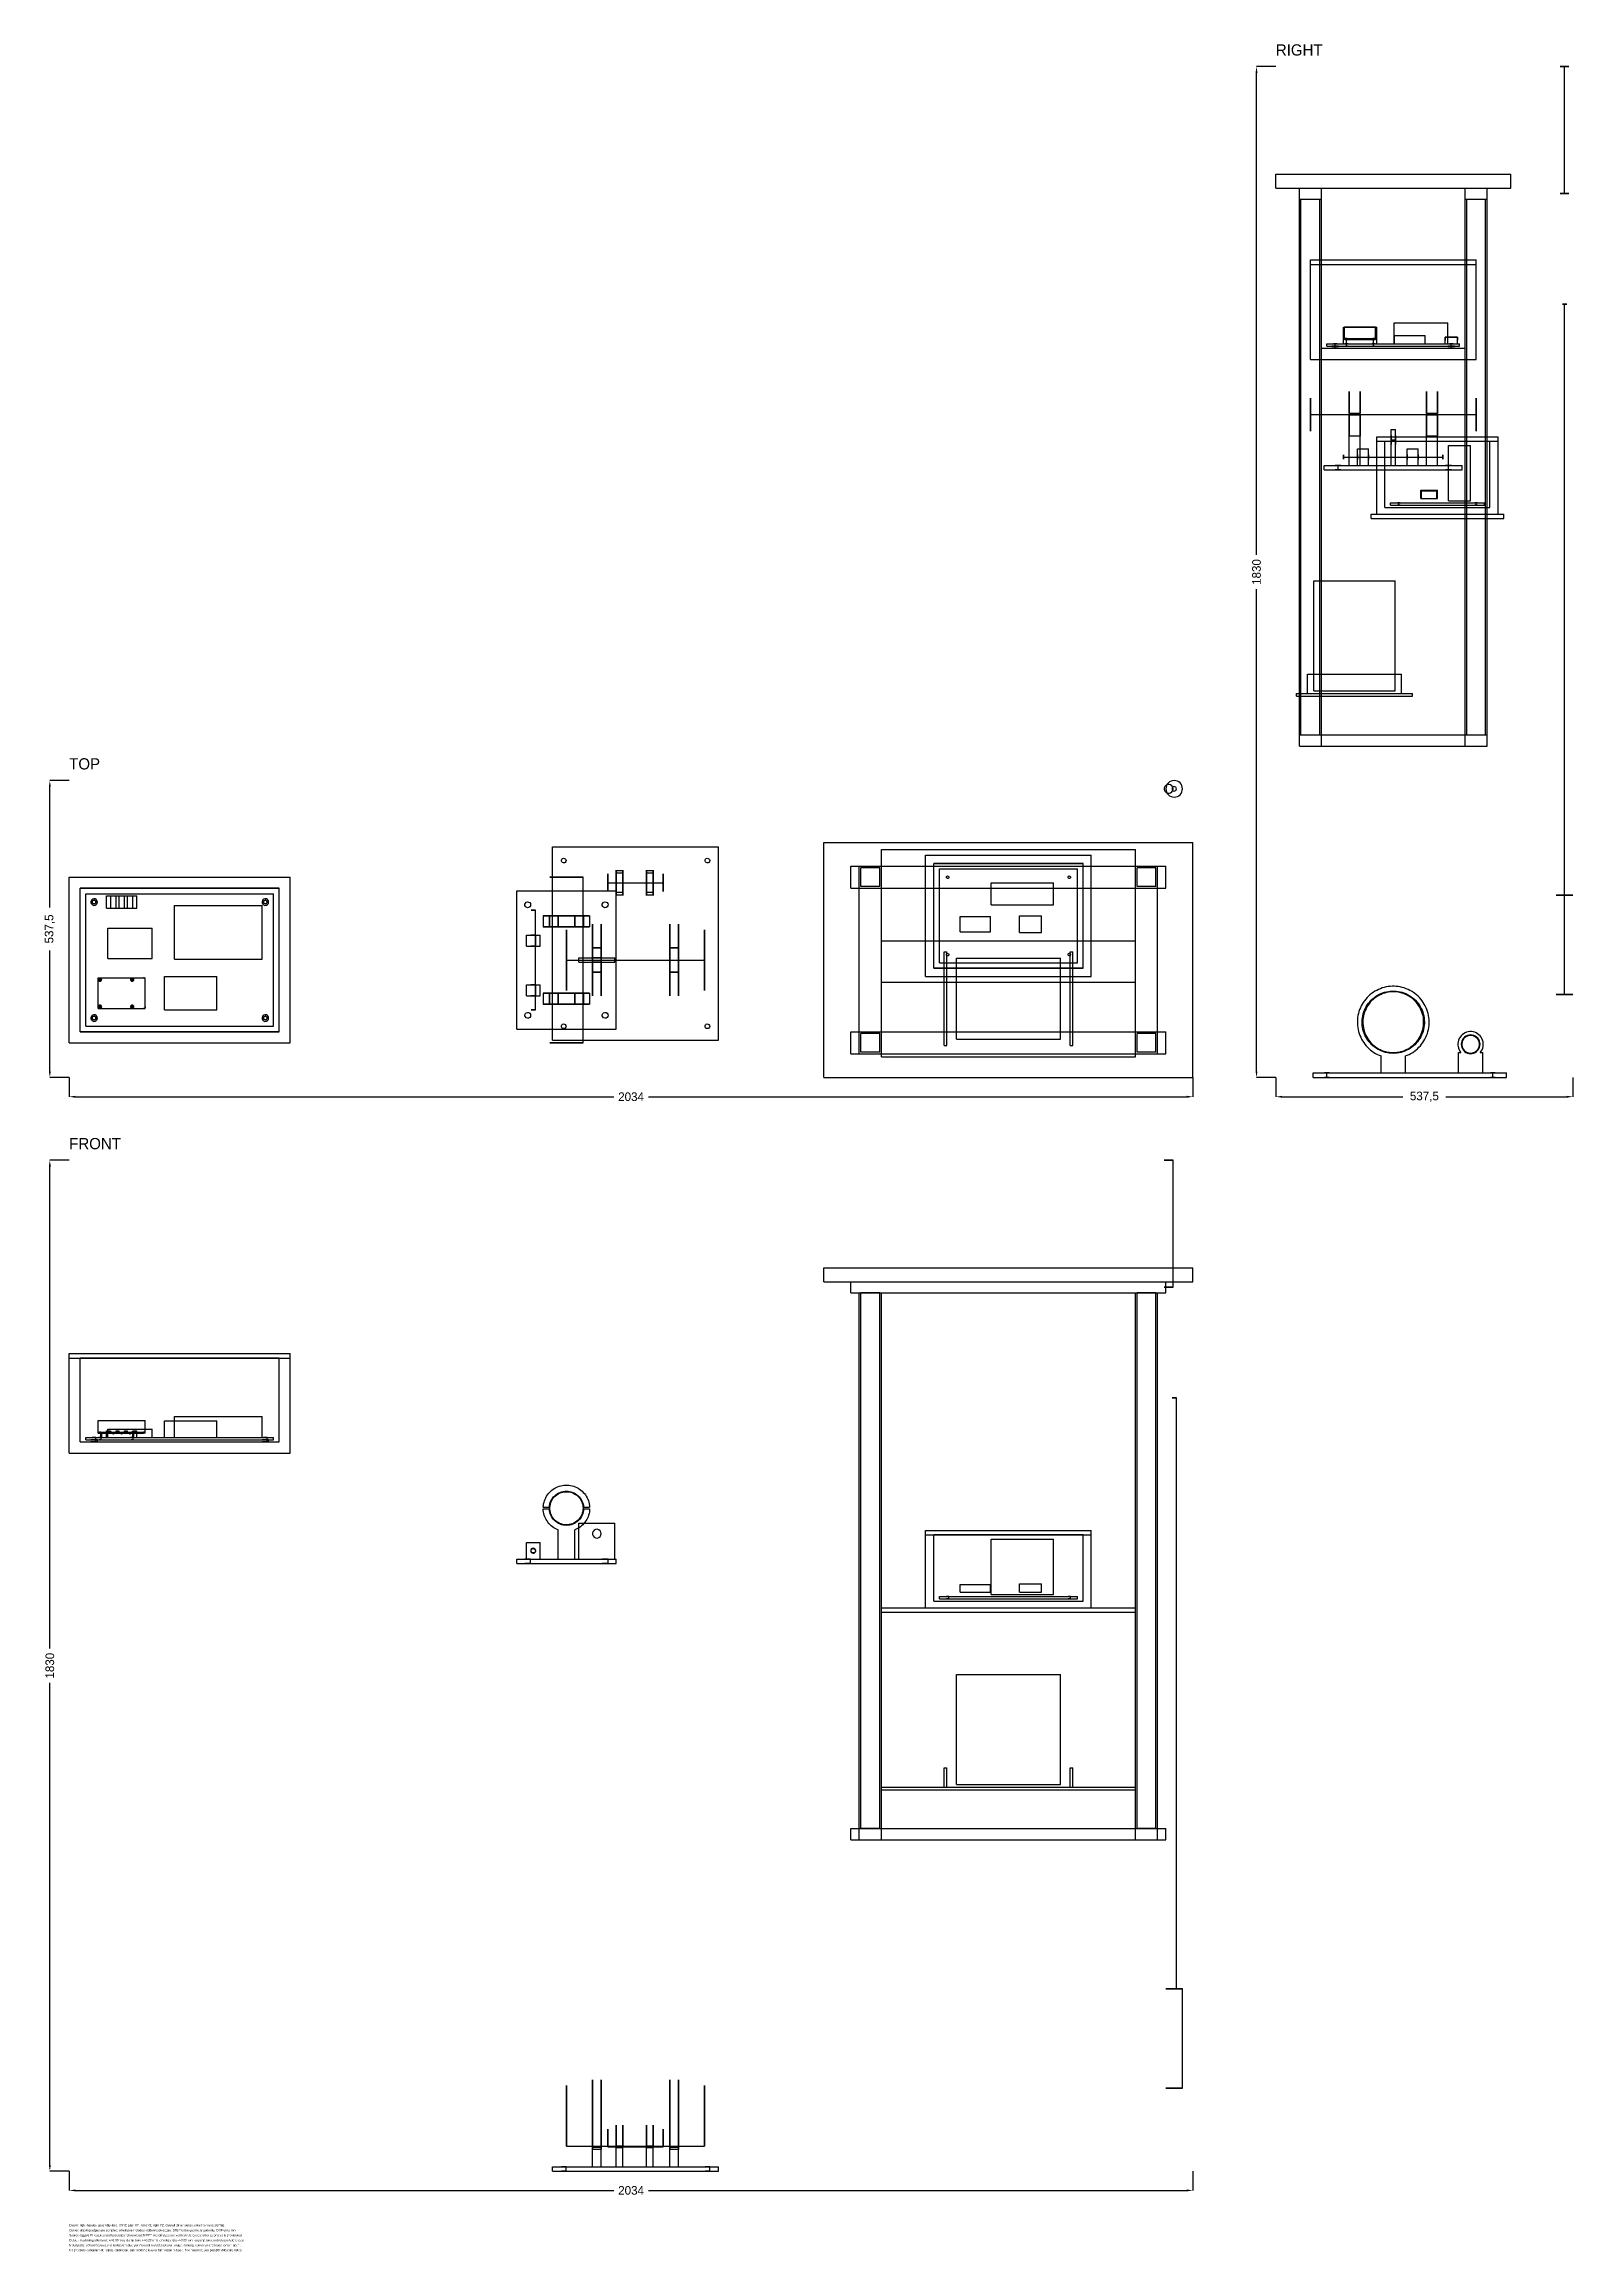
# Model space of a CAD drawing. Header units: millimetres. Extents: x -45 to 2722, y -2126 to 1871.
import ezdxf

# ---------------------------------------------------------------- set-up
doc = ezdxf.new("R2010")
doc.units = ezdxf.units.MM
for name, color, linetype in [('DIMENSIONS', 7, 'Continuous'), ('FRONT', 7, 'Continuous'), ('NOTES', 7, 'Continuous'), ('RIGHT', 7, 'Continuous'), ('TOP', 7, 'Continuous')]:
    doc.layers.add(name, color=color, linetype=linetype)
doc.dimstyles.get("Standard").update_dxf_attribs({"dimtxt": 2.5, "dimasz": 2.5, "dimexe": 1.25, "dimexo": 0.625, "dimtad": 1, "dimcen": 2.5, "dimazin": 3, "dimtfac": 1, "dimtmove": 0, "dimatfit": 3})

msp = doc.modelspace()

# ---------------------------------------------------------------- texts
at = {"layer": 'NOTES'}
for s, height, p in [('RIGHT', 20.34, (2184, 1850)), ('TOP', 20.34, (0, 557.5)), ('FRONT', 20.34, (0, -130)), ('Datum: right-handed assembly-local X/Y/Z; plan XY, front XZ, right YZ. Overall dimensions derive from exact BRep.', 4, (0, -2080)), ('Source-tagged Pi features and battery/panel/converter/MPPT overall sizes are verified references; other geometry is provisional.', 4, (0, -2098)), ('Curved drawing edges are sampled; wireframe includes hidden/back edges. STEP is the geometry authority; DXF units mm.', 4, (0, -2089)), ('Default machining allowance +/-0.30 mm; clamp bore +/-0.20 mm; envelope dia +/-0.50 mm: assumptions, not release tolerances.', 4, (0, -2107)), ('Metal parts: deburr/passivate or isolate/anodize per material record; fastener torque, coating, corrosion and loads remain open.', 4, (0, -2116)), ('No pressure containment, rating, calibration, safe working load or fabrication release. See manifest.json part/BOM/feature notes.', 4, (0, -2125))]:
    msp.add_text(s, height=height, dxfattribs=at).set_placement(p)

# ---------------------------------------------------------------- blocks, each defined once
blk = doc.blocks.new('_CLOSEDFILLED')
at = {"color": 0, "linetype": 'BYBLOCK'}
blk.add_solid([(-1, 0.16), (0, 0), (-1, -0.16)], dxfattribs=at)
blk = doc.blocks.new('*D1')
at = {"color": 7}
for p, q in [((0, 0), (0, -35)), ((2034, 0), (2034, -35)), ((11.3, -35), (985.7, -35)), ((1048.3, -35), (2022.7, -35))]:
    blk.add_line(p, q, dxfattribs=at)
at = {"layer": 'Defpoints'}
for p in [(0, 0), (2034, 0), (0, -35)]:
    blk.add_point(p, dxfattribs=at)
at = {"layer": 'DIMENSIONS', "color": 7, "xscale": 11.3, "yscale": 11.3, "rotation": 180}
blk.add_blockref('_CLOSEDFILLED', (0, -35), dxfattribs=at)
at = {"layer": 'DIMENSIONS', "color": 7, "xscale": 11.3, "yscale": 11.3}
blk.add_blockref('_CLOSEDFILLED', (2034, -35), dxfattribs=at)
at = {"layer": 'DIMENSIONS', "color": 7, "insert": (1017, -35), "char_height": 15.65, "attachment_point": 5}
blk.add_mtext('2034', dxfattribs=at)
blk = doc.blocks.new('*D2')
at = {"color": 7}
for p, q in [((0, 537.5), (-35, 537.5)), ((-35, 307.9), (-35, 526.2)), ((-35, 11.3), (-35, 229.6)), ((0, 0), (-35, 0))]:
    blk.add_line(p, q, dxfattribs=at)
at = {"layer": 'Defpoints'}
for p in [(0, 537.5), (-35, 0), (0, 0)]:
    blk.add_point(p, dxfattribs=at)
at = {"layer": 'DIMENSIONS', "color": 7, "xscale": 11.3, "yscale": 11.3}
for p, rotation in [((-35, 537.5), 90), ((-35, 0), 270)]:
    blk.add_blockref('_CLOSEDFILLED', p, dxfattribs=dict(at, rotation=rotation))
at = {"layer": 'DIMENSIONS', "color": 7, "insert": (-35, 268.8), "char_height": 15.65, "attachment_point": 5, "rotation": 90}
blk.add_mtext('537,5', dxfattribs=at)
blk = doc.blocks.new('*D3')
at = {"color": 7}
for p, q in [((0, -1980), (0, -2015)), ((2034, -1980), (2034, -2015)), ((11.3, -2015), (985.7, -2015)), ((1048.3, -2015), (2022.7, -2015))]:
    blk.add_line(p, q, dxfattribs=at)
at = {"layer": 'Defpoints'}
for p in [(0, -1980), (2034, -1980), (0, -2015)]:
    blk.add_point(p, dxfattribs=at)
at = {"layer": 'DIMENSIONS', "color": 7, "xscale": 11.3, "yscale": 11.3, "rotation": 180}
blk.add_blockref('_CLOSEDFILLED', (0, -2015), dxfattribs=at)
at = {"layer": 'DIMENSIONS', "color": 7, "xscale": 11.3, "yscale": 11.3}
blk.add_blockref('_CLOSEDFILLED', (2034, -2015), dxfattribs=at)
at = {"layer": 'DIMENSIONS', "color": 7, "insert": (1017, -2015), "char_height": 15.65, "attachment_point": 5}
blk.add_mtext('2034', dxfattribs=at)
blk = doc.blocks.new('*D4')
at = {"color": 7}
for p, q in [((0, -150), (-35, -150)), ((-35, -1033.7), (-35, -161.3)), ((-35, -1968.7), (-35, -1096.3)), ((0, -1980), (-35, -1980))]:
    blk.add_line(p, q, dxfattribs=at)
at = {"layer": 'Defpoints'}
for p in [(0, -150), (-35, -1980), (0, -1980)]:
    blk.add_point(p, dxfattribs=at)
at = {"layer": 'DIMENSIONS', "color": 7, "xscale": 11.3, "yscale": 11.3}
for p, rotation in [((-35, -150), 90), ((-35, -1980), 270)]:
    blk.add_blockref('_CLOSEDFILLED', p, dxfattribs=dict(at, rotation=rotation))
at = {"layer": 'DIMENSIONS', "color": 7, "insert": (-35, -1065), "char_height": 15.65, "attachment_point": 5, "rotation": 90}
blk.add_mtext('1830', dxfattribs=at)
blk = doc.blocks.new('*D5')
at = {"color": 7}
for p, q in [((2184, 0), (2184, -35)), ((2721.5, 0), (2721.5, -35)), ((2195.3, -35), (2413.6, -35)), ((2491.9, -35), (2710.2, -35))]:
    blk.add_line(p, q, dxfattribs=at)
at = {"layer": 'Defpoints'}
for p in [(2184, 0), (2721.5, 0), (2184, -35)]:
    blk.add_point(p, dxfattribs=at)
at = {"layer": 'DIMENSIONS', "color": 7, "xscale": 11.3, "yscale": 11.3, "rotation": 180}
blk.add_blockref('_CLOSEDFILLED', (2184, -35), dxfattribs=at)
at = {"layer": 'DIMENSIONS', "color": 7, "xscale": 11.3, "yscale": 11.3}
blk.add_blockref('_CLOSEDFILLED', (2721.5, -35), dxfattribs=at)
at = {"layer": 'DIMENSIONS', "color": 7, "insert": (2452.8, -35), "char_height": 15.65, "attachment_point": 5}
blk.add_mtext('537,5', dxfattribs=at)
blk = doc.blocks.new('*D6')
at = {"color": 7}
for p, q in [((2184, 1830), (2149, 1830)), ((2149, 946.3), (2149, 1818.7)), ((2149, 11.3), (2149, 883.7)), ((2184, 0), (2149, 0))]:
    blk.add_line(p, q, dxfattribs=at)
at = {"layer": 'Defpoints'}
for p in [(2184, 1830), (2149, 0), (2184, 0)]:
    blk.add_point(p, dxfattribs=at)
at = {"layer": 'DIMENSIONS', "color": 7, "xscale": 11.3, "yscale": 11.3}
for p, rotation in [((2149, 1830), 90), ((2149, 0), 270)]:
    blk.add_blockref('_CLOSEDFILLED', p, dxfattribs=dict(at, rotation=rotation))
at = {"layer": 'DIMENSIONS', "color": 7, "insert": (2149, 915), "char_height": 15.65, "attachment_point": 5, "rotation": 90}
blk.add_mtext('1830', dxfattribs=at)

# ---------------------------------------------------------------- dimensions: what is measured, and where the dimension line sits
at = {"layer": 'DIMENSIONS'}
for base, p1, p2, picture, middle in [((2149, 0), (2184, 0), (2184, 1830), '*D6', (2149, 915)), ((-35, 0), (0, 0), (0, 537.5), '*D2', (-35, 268.75)), ((-35, -1980), (0, -1980), (0, -150), '*D4', (-35, -1065))]:
    dim = msp.add_linear_dim(base=base, p1=p1, p2=p2, angle=90, dimstyle='Standard', override={"dimtxt": 15.646154, "dimasz": 11.3, "dimdec": 2, "dimclrd": 7, "dimclre": 7, "dimclrt": 7}, dxfattribs=at)
    dim.commit()
    dim.dimension.update_dxf_attribs({"geometry": picture, "text_midpoint": middle})
for base, p1, p2, picture, middle in [((0, -35), (0, 0), (2034, 0), '*D1', (1017, -35)), ((2184, -35), (2184, 0), (2721.5, 0), '*D5', (2452.75, -35)), ((0, -2015), (0, -1980), (2034, -1980), '*D3', (1017, -2015))]:
    dim = msp.add_linear_dim(base=base, p1=p1, p2=p2, dimstyle='Standard', override={"dimtxt": 15.646154, "dimasz": 11.3, "dimdec": 2, "dimclrd": 7, "dimclre": 7, "dimclrt": 7}, dxfattribs=at)
    dim.commit()
    dim.dimension.update_dxf_attribs({"geometry": picture, "text_midpoint": middle})

# ---------------------------------------------------------------- linework, layer by layer
at = {"layer": 'FRONT'}
for points in [[(1998, -150), (1997.46, -150), (1995.912, -150), (1993.566, -150), (1990.738, -150), (1987.811, -150), (1985.179, -150), (1983.198, -150), (1982.136, -150), (1982.136, -150), (1983.198, -150), (1985.179, -150), (1987.811, -150), (1990.738, -150), (1993.566, -150), (1995.912, -150), (1997.46, -150), (1998, -150)], [(1998, -380), (1998, -150)], [(1366, -370), (1366, -345)], [(1366, -370), (1366, -345)], [(1366, -345), (2034, -345)], [(1366, -345), (2034, -345)], [(2034, -370), (2034, -345)], [(2034, -370), (2034, -345)], [(1366, -370), (2034, -370)], [(1366, -370), (2034, -370)], [(1415, -390), (1415, -370)], [(1415, -390), (1415, -370)], [(1415, -370), (1985, -370)], [(1415, -370), (1985, -370)], [(1415, -390), (1415, -370)], [(1415, -390), (1415, -370)], [(1415, -370), (1985, -370)], [(1415, -370), (1985, -370)], [(1415, -390), (1985, -390)], [(1415, -390), (1985, -390)], [(1415, -390), (1985, -390)], [(1415, -390), (1985, -390)], [(1430, -1360), (1430, -390)], [(1430, -1360), (1430, -390)], [(1430, -390), (1470, -390)], [(1430, -390), (1470, -390)], [(1430, -1360), (1430, -390)], [(1430, -1360), (1430, -390)], [(1430, -390), (1470, -390)], [(1430, -390), (1470, -390)], [(1467, -390), (1433, -390)], [(1467, -390), (1433, -390)], [(1433, -1360), (1433, -390)], [(1433, -1360), (1433, -390)], [(1467, -390), (1433, -390)], [(1467, -390), (1433, -390)], [(1433, -1360), (1433, -390)], [(1433, -1360), (1433, -390)], [(1467, -1360), (1467, -390)], [(1467, -1360), (1467, -390)], [(1467, -1360), (1467, -390)], [(1467, -1360), (1467, -390)], [(1470, -1360), (1470, -390)], [(1470, -1360), (1470, -390)], [(1470, -1360), (1470, -390)], [(1470, -1360), (1470, -390)], [(1930, -1360), (1930, -390)], [(1930, -1360), (1930, -390)], [(1930, -390), (1970, -390)], [(1930, -390), (1970, -390)], [(1930, -1360), (1930, -390)], [(1930, -1360), (1930, -390)], [(1930, -390), (1970, -390)], [(1930, -390), (1970, -390)], [(1967, -390), (1933, -390)], [(1967, -390), (1933, -390)], [(1933, -1360), (1933, -390)], [(1933, -1360), (1933, -390)], [(1967, -390), (1933, -390)], [(1967, -390), (1933, -390)], [(1933, -1360), (1933, -390)], [(1933, -1360), (1933, -390)], [(1967, -1360), (1967, -390)], [(1967, -1360), (1967, -390)], [(1967, -1360), (1967, -390)], [(1967, -1360), (1967, -390)], [(1970, -1360), (1970, -390)], [(1970, -1360), (1970, -390)], [(1970, -1360), (1970, -390)], [(1970, -1360), (1970, -390)], [(1998, -380), (1997.46, -380), (1995.912, -380), (1993.566, -380), (1990.738, -380), (1987.811, -380), (1985.179, -380), (1983.198, -380), (1982.136, -380), (1982.136, -380), (1983.198, -380), (1985.179, -380), (1987.811, -380), (1990.738, -380), (1993.566, -380), (1995.912, -380), (1997.46, -380), (1998, -380)], [(1985, -390), (1985, -370)], [(1985, -390), (1985, -370)], [(1985, -390), (1985, -370)], [(1985, -390), (1985, -370)], [(0, -508), (0, -500)], [(0, -508), (0, -500)], [(0, -500), (400, -500)], [(0, -500), (400, -500)], [(0, -680), (0, -508)], [(0, -680), (0, -508)], [(0, -508), (400, -508)], [(0, -508), (400, -508)], [(0, -508), (400, -508)], [(0, -508), (400, -508)], [(380, -508), (20, -508)], [(380, -508), (20, -508)], [(20, -660), (20, -508)], [(20, -660), (20, -508)], [(380, -660), (380, -508)], [(380, -660), (380, -508)], [(400, -508), (400, -500)], [(400, -508), (400, -500)], [(400, -680), (400, -508)], [(400, -680), (400, -508)], [(2004, -580), (2003.654, -580), (2002.677, -580), (2001.236, -580), (1999.582, -580), (1998, -580), (1996.764, -580), (1996.087, -580), (1996.087, -580), (1996.764, -580), (1998, -580), (1999.582, -580), (2001.236, -580), (2002.677, -580), (2003.654, -580), (2004, -580)], [(2004, -1650), (2004, -580)], [(52.5, -642), (52.5, -621)], [(52.5, -642), (52.5, -621)], [(52.5, -621), (137.5, -621)], [(52.5, -621), (137.5, -621)], [(70, -652), (70, -637)], [(70, -652), (70, -637)], [(70, -637), (150, -637)], [(70, -637), (150, -637)], [(137.5, -642), (137.5, -621)], [(137.5, -642), (137.5, -621)], [(150, -652), (150, -637)], [(150, -652), (150, -637)], [(172.5, -652), (172.5, -622)], [(172.5, -652), (172.5, -622)], [(172.5, -622), (267.5, -622)], [(172.5, -622), (267.5, -622)], [(190.5, -652), (190.5, -614)], [(190.5, -652), (190.5, -614)], [(190.5, -614), (349.5, -614)], [(190.5, -614), (349.5, -614)], [(267.5, -652), (267.5, -622)], [(267.5, -652), (267.5, -622)], [(349.5, -652), (349.5, -614)], [(349.5, -652), (349.5, -614)], [(20, -660), (380, -660)], [(20, -660), (380, -660)], [(30, -656), (30, -652)], [(30, -656), (30, -652)], [(30, -652), (370, -652)], [(30, -652), (370, -652)], [(30, -656), (370, -656)], [(30, -656), (370, -656)], [(51, -656), (50.481, -656), (49.015, -656), (46.854, -656), (44.373, -656), (42, -656), (40.146, -656), (39.131, -656), (39.131, -656), (40.146, -656), (42, -656), (44.373, -656), (46.854, -656), (49.015, -656), (50.481, -656), (51, -656)], [(51, -656), (50.481, -656), (49.015, -656), (46.854, -656), (44.373, -656), (42, -656), (40.146, -656), (39.131, -656), (39.131, -656), (40.146, -656), (42, -656), (44.373, -656), (46.854, -656), (49.015, -656), (50.481, -656), (51, -656)], [(51, -660), (50.481, -660), (49.015, -660), (46.854, -660), (44.373, -660), (42, -660), (40.146, -660), (39.131, -660), (39.131, -660), (40.146, -660), (42, -660), (44.373, -660), (46.854, -660), (49.015, -660), (50.481, -660), (51, -660)], [(51, -660), (50.481, -660), (49.015, -660), (46.854, -660), (44.373, -660), (42, -660), (40.146, -660), (39.131, -660), (39.131, -660), (40.146, -660), (42, -660), (44.373, -660), (46.854, -660), (49.015, -660), (50.481, -660), (51, -660)], [(48.3, -652), (48.015, -652), (47.208, -652), (46.02, -652), (44.655, -652), (43.35, -652), (42.33, -652), (41.772, -652), (41.772, -652), (42.33, -652), (43.35, -652), (44.655, -652), (46.02, -652), (47.208, -652), (48.015, -652), (48.3, -652)], [(48.3, -652), (48.015, -652), (47.208, -652), (46.02, -652), (44.655, -652), (43.35, -652), (42.33, -652), (41.772, -652), (41.772, -652), (42.33, -652), (43.35, -652), (44.655, -652), (46.02, -652), (47.208, -652), (48.015, -652), (48.3, -652)], [(48.3, -656), (48.015, -656), (47.208, -656), (46.02, -656), (44.655, -656), (43.35, -656), (42.33, -656), (41.772, -656), (41.772, -656), (42.33, -656), (43.35, -656), (44.655, -656), (46.02, -656), (47.208, -656), (48.015, -656), (48.3, -656)], [(48.3, -656), (48.015, -656), (47.208, -656), (46.02, -656), (44.655, -656), (43.35, -656), (42.33, -656), (41.772, -656), (41.772, -656), (42.33, -656), (43.35, -656), (44.655, -656), (46.02, -656), (47.208, -656), (48.015, -656), (48.3, -656)], [(48.3, -656), (48.015, -656), (47.208, -656), (46.02, -656), (44.655, -656), (43.35, -656), (42.33, -656), (41.772, -656), (41.772, -656), (42.33, -656), (43.35, -656), (44.655, -656), (46.02, -656), (47.208, -656), (48.015, -656), (48.3, -656)], [(48.3, -656), (48.015, -656), (47.208, -656), (46.02, -656), (44.655, -656), (43.35, -656), (42.33, -656), (41.772, -656), (41.772, -656), (42.33, -656), (43.35, -656), (44.655, -656), (46.02, -656), (47.208, -656), (48.015, -656), (48.3, -656)], [(48.3, -660), (48.015, -660), (47.208, -660), (46.02, -660), (44.655, -660), (43.35, -660), (42.33, -660), (41.772, -660), (41.772, -660), (42.33, -660), (43.35, -660), (44.655, -660), (46.02, -660), (47.208, -660), (48.015, -660), (48.3, -660)], [(48.3, -660), (48.015, -660), (47.208, -660), (46.02, -660), (44.655, -660), (43.35, -660), (42.33, -660), (41.772, -660), (41.772, -660), (42.33, -660), (43.35, -660), (44.655, -660), (46.02, -660), (47.208, -660), (48.015, -660), (48.3, -660)], [(48.3, -656), (48.3, -652)], [(48.3, -656), (48.3, -652)], [(48.3, -660), (48.3, -656)], [(48.3, -660), (48.3, -656)], [(51, -660), (51, -656)], [(51, -660), (51, -656)], [(52.5, -642), (137.5, -642)], [(52.5, -642), (137.5, -642)], [(52.5, -644), (52.5, -642.4)], [(52.5, -644), (52.5, -642.4)], [(52.5, -642.4), (52.516, -642.4), (52.566, -642.4), (52.647, -642.4), (52.759, -642.4), (52.902, -642.4), (53.073, -642.4), (53.271, -642.4), (53.493, -642.4), (53.737, -642.4), (54, -642.4), (54.28, -642.4), (54.573, -642.4), (54.876, -642.4), (55.186, -642.4), (55.5, -642.4)], [(52.5, -642.4), (52.516, -642.4), (52.566, -642.4), (52.647, -642.4), (52.759, -642.4), (52.902, -642.4), (53.073, -642.4), (53.271, -642.4), (53.493, -642.4), (53.737, -642.4), (54, -642.4), (54.28, -642.4), (54.573, -642.4), (54.876, -642.4), (55.186, -642.4), (55.5, -642.4)], [(52.5, -644), (52.516, -644), (52.566, -644), (52.647, -644), (52.759, -644), (52.902, -644), (53.073, -644), (53.271, -644), (53.493, -644), (53.737, -644), (54, -644), (54.28, -644), (54.573, -644), (54.876, -644), (55.186, -644), (55.5, -644)], [(52.5, -644), (52.516, -644), (52.566, -644), (52.647, -644), (52.759, -644), (52.902, -644), (53.073, -644), (53.271, -644), (53.493, -644), (53.737, -644), (54, -644), (54.28, -644), (54.573, -644), (54.876, -644), (55.186, -644), (55.5, -644)], [(59, -644), (58.741, -644), (58.007, -644), (56.927, -644), (55.686, -644), (54.5, -644), (53.573, -644), (53.066, -644), (53.066, -644), (53.573, -644), (54.5, -644), (55.686, -644), (56.927, -644), (58.007, -644), (58.741, -644), (59, -644)], [(59, -644), (58.741, -644), (58.007, -644), (56.927, -644), (55.686, -644), (54.5, -644), (53.573, -644), (53.066, -644), (53.066, -644), (53.573, -644), (54.5, -644), (55.686, -644), (56.927, -644), (58.007, -644), (58.741, -644), (59, -644)], [(59, -652), (58.741, -652), (58.007, -652), (56.927, -652), (55.686, -652), (54.5, -652), (53.573, -652), (53.066, -652), (53.066, -652), (53.573, -652), (54.5, -652), (55.686, -652), (56.927, -652), (58.007, -652), (58.741, -652), (59, -652)], [(59, -652), (58.741, -652), (58.007, -652), (56.927, -652), (55.686, -652), (54.5, -652), (53.573, -652), (53.066, -652), (53.066, -652), (53.573, -652), (54.5, -652), (55.686, -652), (56.927, -652), (58.007, -652), (58.741, -652), (59, -652)], [(57.6, -652), (57.462, -652), (57.071, -652), (56.494, -652), (55.833, -652), (55.2, -652), (54.706, -652), (54.435, -652), (54.435, -652), (54.706, -652), (55.2, -652), (55.833, -652), (56.494, -652), (57.071, -652), (57.462, -652), (57.6, -652)], [(57.6, -652), (57.462, -652), (57.071, -652), (56.494, -652), (55.833, -652), (55.2, -652), (54.706, -652), (54.435, -652), (54.435, -652), (54.706, -652), (55.2, -652), (55.833, -652), (56.494, -652), (57.071, -652), (57.462, -652), (57.6, -652)], [(57.6, -656), (57.462, -656), (57.071, -656), (56.494, -656), (55.833, -656), (55.2, -656), (54.706, -656), (54.435, -656), (54.435, -656), (54.706, -656), (55.2, -656), (55.833, -656), (56.494, -656), (57.071, -656), (57.462, -656), (57.6, -656)], [(57.6, -656), (57.462, -656), (57.071, -656), (56.494, -656), (55.833, -656), (55.2, -656), (54.706, -656), (54.435, -656), (54.435, -656), (54.706, -656), (55.2, -656), (55.833, -656), (56.494, -656), (57.071, -656), (57.462, -656), (57.6, -656)], [(57.35, -642.4), (57.233, -642.4), (56.903, -642.4), (56.417, -642.4), (55.859, -642.4), (55.325, -642.4), (54.908, -642.4), (54.68, -642.4), (54.68, -642.4), (54.908, -642.4), (55.325, -642.4), (55.859, -642.4), (56.417, -642.4), (56.903, -642.4), (57.233, -642.4), (57.35, -642.4)], [(57.35, -642.4), (57.233, -642.4), (56.903, -642.4), (56.417, -642.4), (55.859, -642.4), (55.325, -642.4), (54.908, -642.4), (54.68, -642.4), (54.68, -642.4), (54.908, -642.4), (55.325, -642.4), (55.859, -642.4), (56.417, -642.4), (56.903, -642.4), (57.233, -642.4), (57.35, -642.4)], [(57.35, -644), (57.233, -644), (56.903, -644), (56.417, -644), (55.859, -644), (55.325, -644), (54.908, -644), (54.68, -644), (54.68, -644), (54.908, -644), (55.325, -644), (55.859, -644), (56.417, -644), (56.903, -644), (57.233, -644), (57.35, -644)], [(57.35, -644), (57.233, -644), (56.903, -644), (56.417, -644), (55.859, -644), (55.325, -644), (54.908, -644), (54.68, -644), (54.68, -644), (54.908, -644), (55.325, -644), (55.859, -644), (56.417, -644), (56.903, -644), (57.233, -644), (57.35, -644)], [(57.35, -644), (57.233, -644), (56.903, -644), (56.417, -644), (55.859, -644), (55.325, -644), (54.908, -644), (54.68, -644), (54.68, -644), (54.908, -644), (55.325, -644), (55.859, -644), (56.417, -644), (56.903, -644), (57.233, -644), (57.35, -644)], [(57.35, -644), (57.233, -644), (56.903, -644), (56.417, -644), (55.859, -644), (55.325, -644), (54.908, -644), (54.68, -644), (54.68, -644), (54.908, -644), (55.325, -644), (55.859, -644), (56.417, -644), (56.903, -644), (57.233, -644), (57.35, -644)], [(57.35, -652), (57.233, -652), (56.903, -652), (56.417, -652), (55.859, -652), (55.325, -652), (54.908, -652), (54.68, -652), (54.68, -652), (54.908, -652), (55.325, -652), (55.859, -652), (56.417, -652), (56.903, -652), (57.233, -652), (57.35, -652)], [(57.35, -652), (57.233, -652), (56.903, -652), (56.417, -652), (55.859, -652), (55.325, -652), (54.908, -652), (54.68, -652), (54.68, -652), (54.908, -652), (55.325, -652), (55.859, -652), (56.417, -652), (56.903, -652), (57.233, -652), (57.35, -652)], [(55.5, -642.4), (134.5, -642.4)], [(55.5, -642.4), (134.5, -642.4)], [(55.5, -644), (55.5, -642.4)], [(55.5, -644), (55.5, -642.4)], [(55.5, -644), (134.5, -644)], [(55.5, -644), (134.5, -644)], [(57.35, -644), (57.35, -642.4)], [(57.35, -644), (57.35, -642.4)], [(57.35, -652), (57.35, -644)], [(57.35, -652), (57.35, -644)], [(57.6, -656), (57.6, -652)], [(57.6, -656), (57.6, -652)], [(59, -652), (59, -644)], [(59, -652), (59, -644)], [(67.5, -652), (67.5, -640)], [(67.5, -652), (67.5, -640)], [(67.5, -640), (75, -640)], [(67.5, -640), (75, -640)], [(67.5, -652), (122.5, -652)], [(67.5, -652), (122.5, -652)], [(70, -652), (150, -652)], [(70, -652), (150, -652)], [(75, -640), (75.109, -641.04), (75.432, -642.034), (75.955, -642.939), (76.654, -643.716), (77.5, -644.33), (78.455, -644.755), (79.477, -644.973), (80.523, -644.973), (81.545, -644.755), (82.5, -644.33), (83.346, -643.716), (84.045, -642.939), (84.568, -642.034), (84.891, -641.04), (85, -640)], [(75, -640), (75.109, -641.04), (75.432, -642.034), (75.955, -642.939), (76.654, -643.716), (77.5, -644.33), (78.455, -644.755), (79.477, -644.973), (80.523, -644.973), (81.545, -644.755), (82.5, -644.33), (83.346, -643.716), (84.045, -642.939), (84.568, -642.034), (84.891, -641.04), (85, -640)], [(85, -640), (90, -640)], [(85, -640), (90, -640)], [(90, -640), (90.109, -641.04), (90.432, -642.034), (90.955, -642.939), (91.654, -643.716), (92.5, -644.33), (93.455, -644.755), (94.477, -644.973), (95.523, -644.973), (96.545, -644.755), (97.5, -644.33), (98.346, -643.716), (99.045, -642.939), (99.568, -642.034), (99.891, -641.04), (100, -640)], [(90, -640), (90.109, -641.04), (90.432, -642.034), (90.955, -642.939), (91.654, -643.716), (92.5, -644.33), (93.455, -644.755), (94.477, -644.973), (95.523, -644.973), (96.545, -644.755), (97.5, -644.33), (98.346, -643.716), (99.045, -642.939), (99.568, -642.034), (99.891, -641.04), (100, -640)], [(100, -640), (105, -640)], [(100, -640), (105, -640)], [(105, -640), (105.109, -641.04), (105.432, -642.034), (105.955, -642.939), (106.654, -643.716), (107.5, -644.33), (108.455, -644.755), (109.477, -644.973), (110.523, -644.973), (111.545, -644.755), (112.5, -644.33), (113.346, -643.716), (114.045, -642.939), (114.568, -642.034), (114.891, -641.04), (115, -640)], [(105, -640), (105.109, -641.04), (105.432, -642.034), (105.955, -642.939), (106.654, -643.716), (107.5, -644.33), (108.455, -644.755), (109.477, -644.973), (110.523, -644.973), (111.545, -644.755), (112.5, -644.33), (113.346, -643.716), (114.045, -642.939), (114.568, -642.034), (114.891, -641.04), (115, -640)], [(117, -644), (116.741, -644), (116.007, -644), (114.927, -644), (113.686, -644), (112.5, -644), (111.573, -644), (111.066, -644), (111.066, -644), (111.573, -644), (112.5, -644), (113.686, -644), (114.927, -644), (116.007, -644), (116.741, -644), (117, -644)], [(117, -644), (116.741, -644), (116.007, -644), (114.927, -644), (113.686, -644), (112.5, -644), (111.573, -644), (111.066, -644), (111.066, -644), (111.573, -644), (112.5, -644), (113.686, -644), (114.927, -644), (116.007, -644), (116.741, -644), (117, -644)], [(117, -652), (116.741, -652), (116.007, -652), (114.927, -652), (113.686, -652), (112.5, -652), (111.573, -652), (111.066, -652), (111.066, -652), (111.573, -652), (112.5, -652), (113.686, -652), (114.927, -652), (116.007, -652), (116.741, -652), (117, -652)], [(117, -652), (116.741, -652), (116.007, -652), (114.927, -652), (113.686, -652), (112.5, -652), (111.573, -652), (111.066, -652), (111.066, -652), (111.573, -652), (112.5, -652), (113.686, -652), (114.927, -652), (116.007, -652), (116.741, -652), (117, -652)], [(115.6, -652), (115.462, -652), (115.071, -652), (114.494, -652), (113.833, -652), (113.2, -652), (112.706, -652), (112.435, -652), (112.435, -652), (112.706, -652), (113.2, -652), (113.833, -652), (114.494, -652), (115.071, -652), (115.462, -652), (115.6, -652)], [(115.6, -652), (115.462, -652), (115.071, -652), (114.494, -652), (113.833, -652), (113.2, -652), (112.706, -652), (112.435, -652), (112.435, -652), (112.706, -652), (113.2, -652), (113.833, -652), (114.494, -652), (115.071, -652), (115.462, -652), (115.6, -652)], [(115.6, -656), (115.462, -656), (115.071, -656), (114.494, -656), (113.833, -656), (113.2, -656), (112.706, -656), (112.435, -656), (112.435, -656), (112.706, -656), (113.2, -656), (113.833, -656), (114.494, -656), (115.071, -656), (115.462, -656), (115.6, -656)], [(115.6, -656), (115.462, -656), (115.071, -656), (114.494, -656), (113.833, -656), (113.2, -656), (112.706, -656), (112.435, -656), (112.435, -656), (112.706, -656), (113.2, -656), (113.833, -656), (114.494, -656), (115.071, -656), (115.462, -656), (115.6, -656)], [(115.35, -642.4), (115.233, -642.4), (114.903, -642.4), (114.417, -642.4), (113.859, -642.4), (113.325, -642.4), (112.908, -642.4), (112.68, -642.4), (112.68, -642.4), (112.908, -642.4), (113.325, -642.4), (113.859, -642.4), (114.417, -642.4), (114.903, -642.4), (115.233, -642.4), (115.35, -642.4)], [(115.35, -642.4), (115.233, -642.4), (114.903, -642.4), (114.417, -642.4), (113.859, -642.4), (113.325, -642.4), (112.908, -642.4), (112.68, -642.4), (112.68, -642.4), (112.908, -642.4), (113.325, -642.4), (113.859, -642.4), (114.417, -642.4), (114.903, -642.4), (115.233, -642.4), (115.35, -642.4)], [(115.35, -644), (115.233, -644), (114.903, -644), (114.417, -644), (113.859, -644), (113.325, -644), (112.908, -644), (112.68, -644), (112.68, -644), (112.908, -644), (113.325, -644), (113.859, -644), (114.417, -644), (114.903, -644), (115.233, -644), (115.35, -644)], [(115.35, -644), (115.233, -644), (114.903, -644), (114.417, -644), (113.859, -644), (113.325, -644), (112.908, -644), (112.68, -644), (112.68, -644), (112.908, -644), (113.325, -644), (113.859, -644), (114.417, -644), (114.903, -644), (115.233, -644), (115.35, -644)], [(115.35, -644), (115.233, -644), (114.903, -644), (114.417, -644), (113.859, -644), (113.325, -644), (112.908, -644), (112.68, -644), (112.68, -644), (112.908, -644), (113.325, -644), (113.859, -644), (114.417, -644), (114.903, -644), (115.233, -644), (115.35, -644)], [(115.35, -644), (115.233, -644), (114.903, -644), (114.417, -644), (113.859, -644), (113.325, -644), (112.908, -644), (112.68, -644), (112.68, -644), (112.908, -644), (113.325, -644), (113.859, -644), (114.417, -644), (114.903, -644), (115.233, -644), (115.35, -644)], [(115.35, -652), (115.233, -652), (114.903, -652), (114.417, -652), (113.859, -652), (113.325, -652), (112.908, -652), (112.68, -652), (112.68, -652), (112.908, -652), (113.325, -652), (113.859, -652), (114.417, -652), (114.903, -652), (115.233, -652), (115.35, -652)], [(115.35, -652), (115.233, -652), (114.903, -652), (114.417, -652), (113.859, -652), (113.325, -652), (112.908, -652), (112.68, -652), (112.68, -652), (112.908, -652), (113.325, -652), (113.859, -652), (114.417, -652), (114.903, -652), (115.233, -652), (115.35, -652)], [(115, -640), (122.5, -640)], [(115, -640), (122.5, -640)], [(115.35, -644), (115.35, -642.4)], [(115.35, -644), (115.35, -642.4)], [(115.35, -652), (115.35, -644)], [(115.35, -652), (115.35, -644)], [(115.6, -656), (115.6, -652)], [(115.6, -656), (115.6, -652)], [(117, -652), (117, -644)], [(117, -652), (117, -644)], [(122.5, -652), (122.5, -640)], [(122.5, -652), (122.5, -640)], [(137.5, -642.4), (137.484, -642.4), (137.434, -642.4), (137.353, -642.4), (137.241, -642.4), (137.098, -642.4), (136.927, -642.4), (136.729, -642.4), (136.507, -642.4), (136.263, -642.4), (136, -642.4), (135.72, -642.4), (135.427, -642.4), (135.124, -642.4), (134.814, -642.4), (134.5, -642.4)], [(137.5, -642.4), (137.484, -642.4), (137.434, -642.4), (137.353, -642.4), (137.241, -642.4), (137.098, -642.4), (136.927, -642.4), (136.729, -642.4), (136.507, -642.4), (136.263, -642.4), (136, -642.4), (135.72, -642.4), (135.427, -642.4), (135.124, -642.4), (134.814, -642.4), (134.5, -642.4)], [(134.5, -644), (134.5, -642.4)], [(134.5, -644), (134.5, -642.4)], [(137.5, -644), (137.484, -644), (137.434, -644), (137.353, -644), (137.241, -644), (137.098, -644), (136.927, -644), (136.729, -644), (136.507, -644), (136.263, -644), (136, -644), (135.72, -644), (135.427, -644), (135.124, -644), (134.814, -644), (134.5, -644)], [(137.5, -644), (137.484, -644), (137.434, -644), (137.353, -644), (137.241, -644), (137.098, -644), (136.927, -644), (136.729, -644), (136.507, -644), (136.263, -644), (136, -644), (135.72, -644), (135.427, -644), (135.124, -644), (134.814, -644), (134.5, -644)], [(137.5, -644), (137.5, -642.4)], [(137.5, -644), (137.5, -642.4)], [(172.5, -652), (267.5, -652)], [(172.5, -652), (267.5, -652)], [(190.5, -652), (349.5, -652)], [(190.5, -652), (349.5, -652)], [(361, -656), (360.481, -656), (359.015, -656), (356.854, -656), (354.373, -656), (352, -656), (350.146, -656), (349.131, -656), (349.131, -656), (350.146, -656), (352, -656), (354.373, -656), (356.854, -656), (359.015, -656), (360.481, -656), (361, -656)], [(361, -656), (360.481, -656), (359.015, -656), (356.854, -656), (354.373, -656), (352, -656), (350.146, -656), (349.131, -656), (349.131, -656), (350.146, -656), (352, -656), (354.373, -656), (356.854, -656), (359.015, -656), (360.481, -656), (361, -656)], [(361, -660), (360.481, -660), (359.015, -660), (356.854, -660), (354.373, -660), (352, -660), (350.146, -660), (349.131, -660), (349.131, -660), (350.146, -660), (352, -660), (354.373, -660), (356.854, -660), (359.015, -660), (360.481, -660), (361, -660)], [(361, -660), (360.481, -660), (359.015, -660), (356.854, -660), (354.373, -660), (352, -660), (350.146, -660), (349.131, -660), (349.131, -660), (350.146, -660), (352, -660), (354.373, -660), (356.854, -660), (359.015, -660), (360.481, -660), (361, -660)], [(358.3, -652), (358.015, -652), (357.208, -652), (356.02, -652), (354.655, -652), (353.35, -652), (352.33, -652), (351.772, -652), (351.772, -652), (352.33, -652), (353.35, -652), (354.655, -652), (356.02, -652), (357.208, -652), (358.015, -652), (358.3, -652)], [(358.3, -652), (358.015, -652), (357.208, -652), (356.02, -652), (354.655, -652), (353.35, -652), (352.33, -652), (351.772, -652), (351.772, -652), (352.33, -652), (353.35, -652), (354.655, -652), (356.02, -652), (357.208, -652), (358.015, -652), (358.3, -652)], [(358.3, -656), (358.015, -656), (357.208, -656), (356.02, -656), (354.655, -656), (353.35, -656), (352.33, -656), (351.772, -656), (351.772, -656), (352.33, -656), (353.35, -656), (354.655, -656), (356.02, -656), (357.208, -656), (358.015, -656), (358.3, -656)], [(358.3, -656), (358.015, -656), (357.208, -656), (356.02, -656), (354.655, -656), (353.35, -656), (352.33, -656), (351.772, -656), (351.772, -656), (352.33, -656), (353.35, -656), (354.655, -656), (356.02, -656), (357.208, -656), (358.015, -656), (358.3, -656)], [(358.3, -656), (358.015, -656), (357.208, -656), (356.02, -656), (354.655, -656), (353.35, -656), (352.33, -656), (351.772, -656), (351.772, -656), (352.33, -656), (353.35, -656), (354.655, -656), (356.02, -656), (357.208, -656), (358.015, -656), (358.3, -656)], [(358.3, -656), (358.015, -656), (357.208, -656), (356.02, -656), (354.655, -656), (353.35, -656), (352.33, -656), (351.772, -656), (351.772, -656), (352.33, -656), (353.35, -656), (354.655, -656), (356.02, -656), (357.208, -656), (358.015, -656), (358.3, -656)], [(358.3, -660), (358.015, -660), (357.208, -660), (356.02, -660), (354.655, -660), (353.35, -660), (352.33, -660), (351.772, -660), (351.772, -660), (352.33, -660), (353.35, -660), (354.655, -660), (356.02, -660), (357.208, -660), (358.015, -660), (358.3, -660)], [(358.3, -660), (358.015, -660), (357.208, -660), (356.02, -660), (354.655, -660), (353.35, -660), (352.33, -660), (351.772, -660), (351.772, -660), (352.33, -660), (353.35, -660), (354.655, -660), (356.02, -660), (357.208, -660), (358.015, -660), (358.3, -660)], [(358.3, -656), (358.3, -652)], [(358.3, -656), (358.3, -652)], [(358.3, -660), (358.3, -656)], [(358.3, -660), (358.3, -656)], [(361, -660), (361, -656)], [(361, -660), (361, -656)], [(370, -656), (370, -652)], [(370, -656), (370, -652)], [(0, -680), (400, -680)], [(0, -680), (400, -680)], [(858.048, -778), (858.294, -775.035), (858.75, -772.096), (859.413, -769.196), (860.28, -766.35), (861.346, -763.572), (862.606, -760.878), (864.053, -758.279), (865.681, -755.789), (867.481, -753.42), (869.444, -751.185), (871.56, -749.094), (873.819, -747.159), (876.21, -745.388), (878.719, -743.79), (881.336, -742.375), (884.046, -741.148), (886.836, -740.116), (889.692, -739.285), (892.6, -738.657), (895.545, -738.237), (898.513, -738.026), (901.487, -738.026), (904.455, -738.237), (907.4, -738.657), (910.308, -739.285), (913.164, -740.116), (915.954, -741.148), (918.664, -742.375), (921.281, -743.79), (923.79, -745.388), (926.181, -747.159), (928.44, -749.094), (930.556, -751.185), (932.519, -753.42), (934.319, -755.789), (935.947, -758.279), (937.394, -760.878), (938.654, -763.572), (939.72, -766.35), (940.587, -769.196), (941.25, -772.096), (941.706, -775.035), (941.952, -778)], [(858.048, -778), (858.294, -775.035), (858.75, -772.096), (859.413, -769.196), (860.28, -766.35), (861.346, -763.572), (862.606, -760.878), (864.053, -758.279), (865.681, -755.789), (867.481, -753.42), (869.444, -751.185), (871.56, -749.094), (873.819, -747.159), (876.21, -745.388), (878.719, -743.79), (881.336, -742.375), (884.046, -741.148), (886.836, -740.116), (889.692, -739.285), (892.6, -738.657), (895.545, -738.237), (898.513, -738.026), (901.487, -738.026), (904.455, -738.237), (907.4, -738.657), (910.308, -739.285), (913.164, -740.116), (915.954, -741.148), (918.664, -742.375), (921.281, -743.79), (923.79, -745.388), (926.181, -747.159), (928.44, -749.094), (930.556, -751.185), (932.519, -753.42), (934.319, -755.789), (935.947, -758.279), (937.394, -760.878), (938.654, -763.572), (939.72, -766.35), (940.587, -769.196), (941.25, -772.096), (941.706, -775.035), (941.952, -778)], [(858.048, -778), (858.294, -775.035), (858.75, -772.096), (859.413, -769.196), (860.28, -766.35), (861.346, -763.572), (862.606, -760.878), (864.053, -758.279), (865.681, -755.789), (867.481, -753.42), (869.444, -751.185), (871.56, -749.094), (873.819, -747.159), (876.21, -745.388), (878.719, -743.79), (881.336, -742.375), (884.046, -741.148), (886.836, -740.116), (889.692, -739.285), (892.6, -738.657), (895.545, -738.237), (898.513, -738.026), (901.487, -738.026), (904.455, -738.237), (907.4, -738.657), (910.308, -739.285), (913.164, -740.116), (915.954, -741.148), (918.664, -742.375), (921.281, -743.79), (923.79, -745.388), (926.181, -747.159), (928.44, -749.094), (930.556, -751.185), (932.519, -753.42), (934.319, -755.789), (935.947, -758.279), (937.394, -760.878), (938.654, -763.572), (939.72, -766.35), (940.587, -769.196), (941.25, -772.096), (941.706, -775.035), (941.952, -778)], [(858.048, -778), (858.294, -775.035), (858.75, -772.096), (859.413, -769.196), (860.28, -766.35), (861.346, -763.572), (862.606, -760.878), (864.053, -758.279), (865.681, -755.789), (867.481, -753.42), (869.444, -751.185), (871.56, -749.094), (873.819, -747.159), (876.21, -745.388), (878.719, -743.79), (881.336, -742.375), (884.046, -741.148), (886.836, -740.116), (889.692, -739.285), (892.6, -738.657), (895.545, -738.237), (898.513, -738.026), (901.487, -738.026), (904.455, -738.237), (907.4, -738.657), (910.308, -739.285), (913.164, -740.116), (915.954, -741.148), (918.664, -742.375), (921.281, -743.79), (923.79, -745.388), (926.181, -747.159), (928.44, -749.094), (930.556, -751.185), (932.519, -753.42), (934.319, -755.789), (935.947, -758.279), (937.394, -760.878), (938.654, -763.572), (939.72, -766.35), (940.587, -769.196), (941.25, -772.096), (941.706, -775.035), (941.952, -778)], [(869.065, -778), (869.39, -775.101), (869.986, -772.245), (870.847, -769.458), (871.968, -766.764), (873.336, -764.188), (874.94, -761.752), (876.767, -759.477), (878.799, -757.384), (881.018, -755.491), (883.406, -753.815), (885.941, -752.371), (888.601, -751.172), (891.361, -750.228), (894.198, -749.548), (897.086, -749.137), (900, -749), (902.914, -749.137), (905.802, -749.548), (908.639, -750.228), (911.399, -751.172), (914.059, -752.371), (916.594, -753.815), (918.982, -755.491), (921.201, -757.384), (923.233, -759.477), (925.06, -761.752), (926.664, -764.188), (928.032, -766.764), (929.153, -769.458), (930.014, -772.245), (930.61, -775.101), (930.935, -778)], [(869.065, -778), (869.39, -775.101), (869.986, -772.245), (870.847, -769.458), (871.968, -766.764), (873.336, -764.188), (874.94, -761.752), (876.767, -759.477), (878.799, -757.384), (881.018, -755.491), (883.406, -753.815), (885.941, -752.371), (888.601, -751.172), (891.361, -750.228), (894.198, -749.548), (897.086, -749.137), (900, -749), (902.914, -749.137), (905.802, -749.548), (908.639, -750.228), (911.399, -751.172), (914.059, -752.371), (916.594, -753.815), (918.982, -755.491), (921.201, -757.384), (923.233, -759.477), (925.06, -761.752), (926.664, -764.188), (928.032, -766.764), (929.153, -769.458), (930.014, -772.245), (930.61, -775.101), (930.935, -778)], [(869.065, -778), (869.39, -775.101), (869.986, -772.245), (870.847, -769.458), (871.968, -766.764), (873.336, -764.188), (874.94, -761.752), (876.767, -759.477), (878.799, -757.384), (881.018, -755.491), (883.406, -753.815), (885.941, -752.371), (888.601, -751.172), (891.361, -750.228), (894.198, -749.548), (897.086, -749.137), (900, -749), (902.914, -749.137), (905.802, -749.548), (908.639, -750.228), (911.399, -751.172), (914.059, -752.371), (916.594, -753.815), (918.982, -755.491), (921.201, -757.384), (923.233, -759.477), (925.06, -761.752), (926.664, -764.188), (928.032, -766.764), (929.153, -769.458), (930.014, -772.245), (930.61, -775.101), (930.935, -778)], [(869.065, -778), (869.39, -775.101), (869.986, -772.245), (870.847, -769.458), (871.968, -766.764), (873.336, -764.188), (874.94, -761.752), (876.767, -759.477), (878.799, -757.384), (881.018, -755.491), (883.406, -753.815), (885.941, -752.371), (888.601, -751.172), (891.361, -750.228), (894.198, -749.548), (897.086, -749.137), (900, -749), (902.914, -749.137), (905.802, -749.548), (908.639, -750.228), (911.399, -751.172), (914.059, -752.371), (916.594, -753.815), (918.982, -755.491), (921.201, -757.384), (923.233, -759.477), (925.06, -761.752), (926.664, -764.188), (928.032, -766.764), (929.153, -769.458), (930.014, -772.245), (930.61, -775.101), (930.935, -778)], [(930, -780), (929.851, -782.987), (929.405, -785.944), (928.667, -788.843), (927.644, -791.653), (926.347, -794.348), (924.787, -796.9), (922.981, -799.284), (920.947, -801.476), (918.705, -803.455), (916.276, -805.201), (913.686, -806.696), (910.96, -807.926), (908.125, -808.879), (905.209, -809.544), (902.242, -809.916), (899.252, -809.991), (896.27, -809.767), (893.324, -809.248), (890.445, -808.438), (887.661, -807.345), (885, -805.981), (882.488, -804.358), (880.149, -802.493), (878.008, -800.405), (876.086, -798.114), (874.401, -795.643), (872.971, -793.017), (871.809, -790.261), (870.928, -787.403), (870.335, -784.471), (870.037, -781.495), (870.037, -778.505), (870.335, -775.529), (870.928, -772.597), (871.809, -769.739), (872.971, -766.983), (874.401, -764.357), (876.086, -761.886), (878.008, -759.595), (880.149, -757.507), (882.488, -755.642), (885, -754.019), (887.661, -752.655), (890.445, -751.562), (893.324, -750.752), (896.27, -750.233), (899.252, -750.009), (902.242, -750.084), (905.209, -750.456), (908.125, -751.121), (910.96, -752.074), (913.686, -753.304), (916.276, -754.799), (918.705, -756.545), (920.947, -758.524), (922.981, -760.716), (924.787, -763.1), (926.347, -765.652), (927.644, -768.347), (928.667, -771.157), (929.405, -774.056), (929.851, -777.013), (930, -780)], [(930, -780), (929.851, -782.987), (929.405, -785.944), (928.667, -788.843), (927.644, -791.653), (926.347, -794.348), (924.787, -796.9), (922.981, -799.284), (920.947, -801.476), (918.705, -803.455), (916.276, -805.201), (913.686, -806.696), (910.96, -807.926), (908.125, -808.879), (905.209, -809.544), (902.242, -809.916), (899.252, -809.991), (896.27, -809.767), (893.324, -809.248), (890.445, -808.438), (887.661, -807.345), (885, -805.981), (882.488, -804.358), (880.149, -802.493), (878.008, -800.405), (876.086, -798.114), (874.401, -795.643), (872.971, -793.017), (871.809, -790.261), (870.928, -787.403), (870.335, -784.471), (870.037, -781.495), (870.037, -778.505), (870.335, -775.529), (870.928, -772.597), (871.809, -769.739), (872.971, -766.983), (874.401, -764.357), (876.086, -761.886), (878.008, -759.595), (880.149, -757.507), (882.488, -755.642), (885, -754.019), (887.661, -752.655), (890.445, -751.562), (893.324, -750.752), (896.27, -750.233), (899.252, -750.009), (902.242, -750.084), (905.209, -750.456), (908.125, -751.121), (910.96, -752.074), (913.686, -753.304), (916.276, -754.799), (918.705, -756.545), (920.947, -758.524), (922.981, -760.716), (924.787, -763.1), (926.347, -765.652), (927.644, -768.347), (928.667, -771.157), (929.405, -774.056), (929.851, -777.013), (930, -780)], [(885, -819.23), (882.311, -818.093), (879.708, -816.773), (877.203, -815.274), (874.808, -813.606), (872.534, -811.775), (870.394, -809.79), (868.396, -807.662), (866.551, -805.4), (864.867, -803.015), (863.353, -800.519), (862.017, -797.924), (860.863, -795.242), (859.899, -792.487), (859.129, -789.672), (858.556, -786.809), (858.183, -783.914), (858.012, -781)], [(858.012, -781), (869.016, -781)], [(885, -819.23), (882.311, -818.093), (879.708, -816.773), (877.203, -815.274), (874.808, -813.606), (872.534, -811.775), (870.394, -809.79), (868.396, -807.662), (866.551, -805.4), (864.867, -803.015), (863.353, -800.519), (862.017, -797.924), (860.863, -795.242), (859.899, -792.487), (859.129, -789.672), (858.556, -786.809), (858.183, -783.914), (858.012, -781)], [(858.012, -781), (869.016, -781)], [(885, -819.23), (882.311, -818.093), (879.708, -816.773), (877.203, -815.274), (874.808, -813.606), (872.534, -811.775), (870.394, -809.79), (868.396, -807.662), (866.551, -805.4), (864.867, -803.015), (863.353, -800.519), (862.017, -797.924), (860.863, -795.242), (859.899, -792.487), (859.129, -789.672), (858.556, -786.809), (858.183, -783.914), (858.012, -781)], [(858.012, -781), (869.016, -781)], [(885, -819.23), (882.311, -818.093), (879.708, -816.773), (877.203, -815.274), (874.808, -813.606), (872.534, -811.775), (870.394, -809.79), (868.396, -807.662), (866.551, -805.4), (864.867, -803.015), (863.353, -800.519), (862.017, -797.924), (860.863, -795.242), (859.899, -792.487), (859.129, -789.672), (858.556, -786.809), (858.183, -783.914), (858.012, -781)], [(858.012, -781), (869.016, -781)], [(858.048, -778), (869.065, -778)], [(858.048, -778), (869.065, -778)], [(858.048, -778), (869.065, -778)], [(858.048, -778), (869.065, -778)], [(930.984, -781), (930.745, -783.97), (930.222, -786.904), (929.419, -789.773), (928.345, -792.553), (927.009, -795.216), (925.423, -797.739), (923.602, -800.098), (921.564, -802.271), (919.326, -804.239), (916.91, -805.982), (914.337, -807.486), (911.632, -808.735), (908.819, -809.719), (905.925, -810.428), (902.976, -810.857), (900, -811), (897.024, -810.857), (894.075, -810.428), (891.181, -809.719), (888.368, -808.735), (885.663, -807.486), (883.09, -805.982), (880.674, -804.239), (878.436, -802.271), (876.398, -800.098), (874.577, -797.739), (872.991, -795.216), (871.655, -792.553), (870.581, -789.773), (869.778, -786.904), (869.255, -783.97), (869.016, -781)], [(930.984, -781), (930.745, -783.97), (930.222, -786.904), (929.419, -789.773), (928.345, -792.553), (927.009, -795.216), (925.423, -797.739), (923.602, -800.098), (921.564, -802.271), (919.326, -804.239), (916.91, -805.982), (914.337, -807.486), (911.632, -808.735), (908.819, -809.719), (905.925, -810.428), (902.976, -810.857), (900, -811), (897.024, -810.857), (894.075, -810.428), (891.181, -809.719), (888.368, -808.735), (885.663, -807.486), (883.09, -805.982), (880.674, -804.239), (878.436, -802.271), (876.398, -800.098), (874.577, -797.739), (872.991, -795.216), (871.655, -792.553), (870.581, -789.773), (869.778, -786.904), (869.255, -783.97), (869.016, -781)], [(930.984, -781), (930.745, -783.97), (930.222, -786.904), (929.419, -789.773), (928.345, -792.553), (927.009, -795.216), (925.423, -797.739), (923.602, -800.098), (921.564, -802.271), (919.326, -804.239), (916.91, -805.982), (914.337, -807.486), (911.632, -808.735), (908.819, -809.719), (905.925, -810.428), (902.976, -810.857), (900, -811), (897.024, -810.857), (894.075, -810.428), (891.181, -809.719), (888.368, -808.735), (885.663, -807.486), (883.09, -805.982), (880.674, -804.239), (878.436, -802.271), (876.398, -800.098), (874.577, -797.739), (872.991, -795.216), (871.655, -792.553), (870.581, -789.773), (869.778, -786.904), (869.255, -783.97), (869.016, -781)], [(930.984, -781), (930.745, -783.97), (930.222, -786.904), (929.419, -789.773), (928.345, -792.553), (927.009, -795.216), (925.423, -797.739), (923.602, -800.098), (921.564, -802.271), (919.326, -804.239), (916.91, -805.982), (914.337, -807.486), (911.632, -808.735), (908.819, -809.719), (905.925, -810.428), (902.976, -810.857), (900, -811), (897.024, -810.857), (894.075, -810.428), (891.181, -809.719), (888.368, -808.735), (885.663, -807.486), (883.09, -805.982), (880.674, -804.239), (878.436, -802.271), (876.398, -800.098), (874.577, -797.739), (872.991, -795.216), (871.655, -792.553), (870.581, -789.773), (869.778, -786.904), (869.255, -783.97), (869.016, -781)], [(941.988, -781), (941.817, -783.914), (941.444, -786.809), (940.871, -789.672), (940.101, -792.487), (939.137, -795.242), (937.983, -797.924), (936.647, -800.519), (935.133, -803.015), (933.449, -805.4), (931.604, -807.662), (929.606, -809.79), (927.466, -811.775), (925.192, -813.606), (922.797, -815.274), (920.292, -816.773), (917.689, -818.093), (915, -819.23)], [(941.988, -781), (941.817, -783.914), (941.444, -786.809), (940.871, -789.672), (940.101, -792.487), (939.137, -795.242), (937.983, -797.924), (936.647, -800.519), (935.133, -803.015), (933.449, -805.4), (931.604, -807.662), (929.606, -809.79), (927.466, -811.775), (925.192, -813.606), (922.797, -815.274), (920.292, -816.773), (917.689, -818.093), (915, -819.23)], [(941.988, -781), (941.817, -783.914), (941.444, -786.809), (940.871, -789.672), (940.101, -792.487), (939.137, -795.242), (937.983, -797.924), (936.647, -800.519), (935.133, -803.015), (933.449, -805.4), (931.604, -807.662), (929.606, -809.79), (927.466, -811.775), (925.192, -813.606), (922.797, -815.274), (920.292, -816.773), (917.689, -818.093), (915, -819.23)], [(941.988, -781), (941.817, -783.914), (941.444, -786.809), (940.871, -789.672), (940.101, -792.487), (939.137, -795.242), (937.983, -797.924), (936.647, -800.519), (935.133, -803.015), (933.449, -805.4), (931.604, -807.662), (929.606, -809.79), (927.466, -811.775), (925.192, -813.606), (922.797, -815.274), (920.292, -816.773), (917.689, -818.093), (915, -819.23)], [(930.935, -778), (941.952, -778)], [(930.935, -778), (941.952, -778)], [(930.935, -778), (941.952, -778)], [(930.935, -778), (941.952, -778)], [(930.984, -781), (941.988, -781)], [(930.984, -781), (941.988, -781)], [(930.984, -781), (941.988, -781)], [(930.984, -781), (941.988, -781)], [(885, -872), (885, -819.23)], [(885, -872), (885, -819.23)], [(885, -872), (885, -819.23)], [(885, -872), (885, -819.23)], [(915, -872), (915, -819.23)], [(915, -872), (915, -819.23)], [(915, -872), (915, -819.23)], [(915, -872), (915, -819.23)], [(922.5, -872), (922.5, -807)], [(922.5, -872), (922.5, -807)], [(922.5, -807), (987.5, -807)], [(922.5, -807), (987.5, -807)], [(963, -826), (962.46, -823.11), (960.912, -820.61), (958.566, -818.839), (955.738, -818.034), (952.811, -818.305), (950.179, -819.616), (948.198, -821.789), (947.136, -824.53), (947.136, -827.47), (948.198, -830.211), (950.179, -832.384), (952.811, -833.695), (955.738, -833.966), (958.566, -833.161), (960.912, -831.39), (962.46, -828.89), (963, -826)], [(963, -826), (962.46, -823.11), (960.912, -820.61), (958.566, -818.839), (955.738, -818.034), (952.811, -818.305), (950.179, -819.616), (948.198, -821.789), (947.136, -824.53), (947.136, -827.47), (948.198, -830.211), (950.179, -832.384), (952.811, -833.695), (955.738, -833.966), (958.566, -833.161), (960.912, -831.39), (962.46, -828.89), (963, -826)], [(987.5, -872), (987.5, -807)], [(987.5, -872), (987.5, -807)], [(1550, -828), (1550, -820)], [(1550, -828), (1550, -820)], [(1550, -820), (1850, -820)], [(1550, -820), (1850, -820)], [(1550, -960), (1550, -828)], [(1550, -960), (1550, -828)], [(1550, -828), (1850, -828)], [(1550, -828), (1850, -828)], [(1550, -828), (1850, -828)], [(1550, -828), (1850, -828)], [(1835, -828), (1565, -828)], [(1835, -828), (1565, -828)], [(1565, -948), (1565, -828)], [(1565, -948), (1565, -828)], [(1668.5, -936), (1668.5, -836)], [(1668.5, -936), (1668.5, -836)], [(1668.5, -836), (1781.5, -836)], [(1668.5, -836), (1781.5, -836)], [(1781.5, -936), (1781.5, -836)], [(1781.5, -936), (1781.5, -836)], [(1835, -948), (1835, -828)], [(1835, -948), (1835, -828)], [(1850, -828), (1850, -820)], [(1850, -828), (1850, -820)], [(1850, -960), (1850, -828)], [(1850, -960), (1850, -828)], [(810, -880), (810, -872)], [(810, -880), (810, -872)], [(810, -872), (990, -872)], [(810, -872), (990, -872)], [(835.25, -872), (834.796, -872), (833.513, -872), (831.622, -872), (829.451, -872), (827.375, -872), (825.753, -872), (824.865, -872), (824.865, -872), (825.753, -872), (827.375, -872), (829.451, -872), (831.622, -872), (833.513, -872), (834.796, -872), (835.25, -872)], [(835.25, -872), (834.796, -872), (833.513, -872), (831.622, -872), (829.451, -872), (827.375, -872), (825.753, -872), (824.865, -872), (824.865, -872), (825.753, -872), (827.375, -872), (829.451, -872), (831.622, -872), (833.513, -872), (834.796, -872), (835.25, -872)], [(827.5, -872), (827.5, -842)], [(827.5, -872), (827.5, -842)], [(827.5, -842), (852.5, -842)], [(827.5, -842), (852.5, -842)], [(827.5, -872), (827.5, -842)], [(827.5, -872), (827.5, -842)], [(827.5, -842), (852.5, -842)], [(827.5, -842), (852.5, -842)], [(827.5, -872), (852.5, -872)], [(827.5, -872), (852.5, -872)], [(827.5, -872), (852.5, -872)], [(827.5, -872), (852.5, -872)], [(835.25, -880), (835.25, -872)], [(835.25, -880), (835.25, -872)], [(844.5, -857), (844.111, -855.17), (843.011, -853.656), (841.391, -852.72), (839.53, -852.525), (837.75, -853.103), (836.359, -854.355), (835.598, -856.064), (835.598, -857.936), (836.359, -859.645), (837.75, -860.897), (839.53, -861.475), (841.391, -861.28), (843.011, -860.344), (844.111, -858.83), (844.5, -857)], [(844.5, -857), (844.111, -855.17), (843.011, -853.656), (841.391, -852.72), (839.53, -852.525), (837.75, -853.103), (836.359, -854.355), (835.598, -856.064), (835.598, -857.936), (836.359, -859.645), (837.75, -860.897), (839.53, -861.475), (841.391, -861.28), (843.011, -860.344), (844.111, -858.83), (844.5, -857)], [(844.5, -857), (844.111, -855.17), (843.011, -853.656), (841.391, -852.72), (839.53, -852.525), (837.75, -853.103), (836.359, -854.355), (835.598, -856.064), (835.598, -857.936), (836.359, -859.645), (837.75, -860.897), (839.53, -861.475), (841.391, -861.28), (843.011, -860.344), (844.111, -858.83), (844.5, -857)], [(844.5, -857), (844.111, -855.17), (843.011, -853.656), (841.391, -852.72), (839.53, -852.525), (837.75, -853.103), (836.359, -854.355), (835.598, -856.064), (835.598, -857.936), (836.359, -859.645), (837.75, -860.897), (839.53, -861.475), (841.391, -861.28), (843.011, -860.344), (844.111, -858.83), (844.5, -857)], [(844, -857), (843.654, -858.627), (842.677, -859.973), (841.236, -860.804), (839.582, -860.978), (838, -860.464), (836.764, -859.351), (836.087, -857.832), (836.087, -856.168), (836.764, -854.649), (838, -853.536), (839.582, -853.022), (841.236, -853.196), (842.677, -854.027), (843.654, -855.373), (844, -857)], [(844, -857), (843.654, -858.627), (842.677, -859.973), (841.236, -860.804), (839.582, -860.978), (838, -860.464), (836.764, -859.351), (836.087, -857.832), (836.087, -856.168), (836.764, -854.649), (838, -853.536), (839.582, -853.022), (841.236, -853.196), (842.677, -854.027), (843.654, -855.373), (844, -857)], [(852.5, -872), (852.5, -842)], [(852.5, -872), (852.5, -842)], [(852.5, -872), (852.5, -842)], [(852.5, -872), (852.5, -842)], [(885, -872), (915, -872)], [(885, -872), (915, -872)], [(885, -872), (915, -872)], [(885, -872), (915, -872)], [(922.5, -872), (987.5, -872)], [(922.5, -872), (987.5, -872)], [(975.25, -872), (974.796, -872), (973.513, -872), (971.622, -872), (969.451, -872), (967.375, -872), (965.753, -872), (964.865, -872), (964.865, -872), (965.753, -872), (967.375, -872), (969.451, -872), (971.622, -872), (973.513, -872), (974.796, -872), (975.25, -872)], [(975.25, -872), (974.796, -872), (973.513, -872), (971.622, -872), (969.451, -872), (967.375, -872), (965.753, -872), (964.865, -872), (964.865, -872), (965.753, -872), (967.375, -872), (969.451, -872), (971.622, -872), (973.513, -872), (974.796, -872), (975.25, -872)], [(975.25, -880), (975.25, -872)], [(975.25, -880), (975.25, -872)], [(990, -880), (990, -872)], [(990, -880), (990, -872)], [(810, -880), (990, -880)], [(810, -880), (990, -880)], [(835.25, -880), (834.796, -880), (833.513, -880), (831.622, -880), (829.451, -880), (827.375, -880), (825.753, -880), (824.865, -880), (824.865, -880), (825.753, -880), (827.375, -880), (829.451, -880), (831.622, -880), (833.513, -880), (834.796, -880), (835.25, -880)], [(835.25, -880), (834.796, -880), (833.513, -880), (831.622, -880), (829.451, -880), (827.375, -880), (825.753, -880), (824.865, -880), (824.865, -880), (825.753, -880), (827.375, -880), (829.451, -880), (831.622, -880), (833.513, -880), (834.796, -880), (835.25, -880)], [(975.25, -880), (974.796, -880), (973.513, -880), (971.622, -880), (969.451, -880), (967.375, -880), (965.753, -880), (964.865, -880), (964.865, -880), (965.753, -880), (967.375, -880), (969.451, -880), (971.622, -880), (973.513, -880), (974.796, -880), (975.25, -880)], [(975.25, -880), (974.796, -880), (973.513, -880), (971.622, -880), (969.451, -880), (967.375, -880), (965.753, -880), (964.865, -880), (964.865, -880), (965.753, -880), (967.375, -880), (969.451, -880), (971.622, -880), (973.513, -880), (974.796, -880), (975.25, -880)], [(1612.5, -932), (1612.5, -918)], [(1612.5, -932), (1612.5, -918)], [(1612.5, -918), (1667.5, -918)], [(1612.5, -918), (1667.5, -918)], [(1667.5, -932), (1667.5, -918)], [(1667.5, -932), (1667.5, -918)], [(1720, -932), (1720, -917)], [(1720, -932), (1720, -917)], [(1720, -917), (1760, -917)], [(1720, -917), (1760, -917)], [(1760, -932), (1760, -917)], [(1760, -932), (1760, -917)], [(1565, -948), (1835, -948)], [(1565, -948), (1835, -948)], [(1575, -944), (1575, -940)], [(1575, -944), (1575, -940)], [(1575, -940), (1825, -940)], [(1575, -940), (1825, -940)], [(1575, -944), (1825, -944)], [(1575, -944), (1825, -944)], [(1592.25, -940), (1592.055, -940), (1591.506, -940), (1590.695, -940), (1589.765, -940), (1588.875, -940), (1588.18, -940), (1587.799, -940), (1587.799, -940), (1588.18, -940), (1588.875, -940), (1589.765, -940), (1590.695, -940), (1591.506, -940), (1592.055, -940), (1592.25, -940)], [(1592.25, -940), (1592.055, -940), (1591.506, -940), (1590.695, -940), (1589.765, -940), (1588.875, -940), (1588.18, -940), (1587.799, -940), (1587.799, -940), (1588.18, -940), (1588.875, -940), (1589.765, -940), (1590.695, -940), (1591.506, -940), (1592.055, -940), (1592.25, -940)], [(1592.25, -944), (1592.055, -944), (1591.506, -944), (1590.695, -944), (1589.765, -944), (1588.875, -944), (1588.18, -944), (1587.799, -944), (1587.799, -944), (1588.18, -944), (1588.875, -944), (1589.765, -944), (1590.695, -944), (1591.506, -944), (1592.055, -944), (1592.25, -944)], [(1592.25, -944), (1592.055, -944), (1591.506, -944), (1590.695, -944), (1589.765, -944), (1588.875, -944), (1588.18, -944), (1587.799, -944), (1587.799, -944), (1588.18, -944), (1588.875, -944), (1589.765, -944), (1590.695, -944), (1591.506, -944), (1592.055, -944), (1592.25, -944)], [(1592.25, -944), (1592.25, -940)], [(1592.25, -944), (1592.25, -940)], [(1612.5, -932), (1667.5, -932)], [(1612.5, -932), (1667.5, -932)], [(1668.5, -936), (1781.5, -936)], [(1668.5, -936), (1781.5, -936)], [(1720, -932), (1760, -932)], [(1720, -932), (1760, -932)], [(1812.25, -940), (1812.055, -940), (1811.506, -940), (1810.695, -940), (1809.765, -940), (1808.875, -940), (1808.18, -940), (1807.799, -940), (1807.799, -940), (1808.18, -940), (1808.875, -940), (1809.765, -940), (1810.695, -940), (1811.506, -940), (1812.055, -940), (1812.25, -940)], [(1812.25, -940), (1812.055, -940), (1811.506, -940), (1810.695, -940), (1809.765, -940), (1808.875, -940), (1808.18, -940), (1807.799, -940), (1807.799, -940), (1808.18, -940), (1808.875, -940), (1809.765, -940), (1810.695, -940), (1811.506, -940), (1812.055, -940), (1812.25, -940)], [(1812.25, -944), (1812.055, -944), (1811.506, -944), (1810.695, -944), (1809.765, -944), (1808.875, -944), (1808.18, -944), (1807.799, -944), (1807.799, -944), (1808.18, -944), (1808.875, -944), (1809.765, -944), (1810.695, -944), (1811.506, -944), (1812.055, -944), (1812.25, -944)], [(1812.25, -944), (1812.055, -944), (1811.506, -944), (1810.695, -944), (1809.765, -944), (1808.875, -944), (1808.18, -944), (1807.799, -944), (1807.799, -944), (1808.18, -944), (1808.875, -944), (1809.765, -944), (1810.695, -944), (1811.506, -944), (1812.055, -944), (1812.25, -944)], [(1812.25, -944), (1812.25, -940)], [(1812.25, -944), (1812.25, -940)], [(1825, -944), (1825, -940)], [(1825, -944), (1825, -940)], [(1470, -968), (1470, -960)], [(1470, -968), (1470, -960)], [(1470, -960), (1930, -960)], [(1470, -960), (1930, -960)], [(1470, -968), (1930, -968)], [(1470, -968), (1930, -968)], [(1550, -960), (1850, -960)], [(1550, -960), (1850, -960)], [(1930, -968), (1930, -960)], [(1930, -968), (1930, -960)], [(1606, -1280), (1606, -1081)], [(1606, -1280), (1606, -1081)], [(1606, -1081), (1794, -1081)], [(1606, -1081), (1794, -1081)], [(1794, -1280), (1794, -1081)], [(1794, -1280), (1794, -1081)], [(1583.5, -1285), (1583.5, -1250)], [(1583.5, -1285), (1583.5, -1250)], [(1583.5, -1250), (1588.5, -1250)], [(1583.5, -1250), (1588.5, -1250)], [(1588.5, -1285), (1588.5, -1250)], [(1588.5, -1285), (1588.5, -1250)], [(1811.5, -1285), (1811.5, -1250)], [(1811.5, -1285), (1811.5, -1250)], [(1811.5, -1250), (1816.5, -1250)], [(1811.5, -1250), (1816.5, -1250)], [(1816.5, -1285), (1816.5, -1250)], [(1816.5, -1285), (1816.5, -1250)], [(1470, -1290), (1470, -1285)], [(1470, -1290), (1470, -1285)], [(1470, -1285), (1930, -1285)], [(1470, -1285), (1930, -1285)], [(1470, -1290), (1930, -1290)], [(1470, -1290), (1930, -1290)], [(1583.5, -1285), (1588.5, -1285)], [(1583.5, -1285), (1588.5, -1285)], [(1606, -1280), (1794, -1280)], [(1606, -1280), (1794, -1280)], [(1811.5, -1285), (1816.5, -1285)], [(1811.5, -1285), (1816.5, -1285)], [(1930, -1290), (1930, -1285)], [(1930, -1290), (1930, -1285)], [(1415, -1380), (1415, -1360)], [(1415, -1380), (1415, -1360)], [(1415, -1360), (1985, -1360)], [(1415, -1360), (1985, -1360)], [(1415, -1380), (1415, -1360)], [(1415, -1380), (1415, -1360)], [(1415, -1360), (1985, -1360)], [(1415, -1360), (1985, -1360)], [(1415, -1380), (1985, -1380)], [(1415, -1380), (1985, -1380)], [(1415, -1380), (1985, -1380)], [(1415, -1380), (1985, -1380)], [(1430, -1360), (1470, -1360)], [(1430, -1360), (1470, -1360)], [(1430, -1360), (1470, -1360)], [(1430, -1360), (1470, -1360)], [(1430, -1380), (1430, -1360)], [(1430, -1380), (1430, -1360)], [(1430, -1360), (1470, -1360)], [(1430, -1360), (1470, -1360)], [(1430, -1380), (1470, -1380)], [(1430, -1380), (1470, -1380)], [(1467, -1360), (1433, -1360)], [(1467, -1360), (1433, -1360)], [(1467, -1360), (1433, -1360)], [(1467, -1360), (1433, -1360)], [(1470, -1380), (1470, -1360)], [(1470, -1380), (1470, -1360)], [(1930, -1360), (1970, -1360)], [(1930, -1360), (1970, -1360)], [(1930, -1360), (1970, -1360)], [(1930, -1360), (1970, -1360)], [(1930, -1380), (1930, -1360)], [(1930, -1380), (1930, -1360)], [(1930, -1360), (1970, -1360)], [(1930, -1360), (1970, -1360)], [(1930, -1380), (1970, -1380)], [(1930, -1380), (1970, -1380)], [(1967, -1360), (1933, -1360)], [(1967, -1360), (1933, -1360)], [(1967, -1360), (1933, -1360)], [(1967, -1360), (1933, -1360)], [(1970, -1380), (1970, -1360)], [(1970, -1380), (1970, -1360)], [(1985, -1380), (1985, -1360)], [(1985, -1380), (1985, -1360)], [(1985, -1380), (1985, -1360)], [(1985, -1380), (1985, -1360)], [(2015, -1650), (2014.712, -1650), (2013.858, -1650), (2012.472, -1650), (2010.607, -1650), (2008.334, -1650), (2005.74, -1650), (2002.926, -1650), (2000, -1650), (1997.074, -1650), (1994.26, -1650), (1991.666, -1650), (1989.393, -1650), (1987.528, -1650), (1986.142, -1650), (1985.288, -1650), (1985, -1650), (1985.288, -1650), (1986.142, -1650), (1987.528, -1650), (1989.393, -1650), (1991.666, -1650), (1994.26, -1650), (1997.074, -1650), (2000, -1650), (2002.926, -1650), (2005.74, -1650), (2008.334, -1650), (2010.607, -1650), (2012.472, -1650), (2013.858, -1650), (2014.712, -1650), (2015, -1650)], [(2004, -1650), (2003.654, -1650), (2002.677, -1650), (2001.236, -1650), (1999.582, -1650), (1998, -1650), (1996.764, -1650), (1996.087, -1650), (1996.087, -1650), (1996.764, -1650), (1998, -1650), (1999.582, -1650), (2001.236, -1650), (2002.677, -1650), (2003.654, -1650), (2004, -1650)], [(2015, -1830), (2015, -1650)], [(900, -1935), (900, -1934.889), (900, -1934.558), (900, -1934.006), (900, -1933.237), (900, -1932.254), (900, -1931.06), (900, -1929.661), (900, -1928.062), (900, -1926.269), (900, -1924.29), (900, -1922.132), (900, -1919.805), (900, -1917.318), (900, -1914.68), (900, -1911.903), (900, -1908.997), (900, -1905.975), (900, -1902.848), (900, -1899.629), (900, -1896.331), (900, -1892.967), (900, -1889.551), (900, -1886.096), (900, -1882.617), (900, -1879.127), (900, -1875.641), (900, -1872.173), (900, -1868.736), (900, -1865.344), (900, -1862.011), (900, -1858.751), (900, -1855.576), (900, -1852.5), (900, -1849.534), (900, -1846.691), (900, -1843.983), (900, -1841.419), (900, -1839.01), (900, -1836.767), (900, -1834.698), (900, -1832.811), (900, -1831.114), (900, -1829.614), (900, -1828.317), (900, -1827.228), (900, -1826.351), (900, -1825.691), (900, -1825.249), (900, -1825.028), (900, -1825.028), (900, -1825.249), (900, -1825.691), (900, -1826.351), (900, -1827.228), (900, -1828.317), (900, -1829.614), (900, -1831.114), (900, -1832.811), (900, -1834.698), (900, -1836.767), (900, -1839.01), (900, -1841.419), (900, -1843.983), (900, -1846.691), (900, -1849.534), (900, -1852.5), (900, -1855.576), (900, -1858.751), (900, -1862.011), (900, -1865.344), (900, -1868.736), (900, -1872.173), (900, -1875.641), (900, -1879.127), (900, -1882.617), (900, -1886.096), (900, -1889.551), (900, -1892.967), (900, -1896.331), (900, -1899.629), (900, -1902.848), (900, -1905.975), (900, -1908.997), (900, -1911.903), (900, -1914.68), (900, -1917.318), (900, -1919.805), (900, -1922.132), (900, -1924.29), (900, -1926.269), (900, -1928.062), (900, -1929.661), (900, -1931.06), (900, -1932.254), (900, -1933.237), (900, -1934.006), (900, -1934.558), (900, -1934.889), (900, -1935)], [(947, -1941.164), (947, -1939.824), (947, -1938.293), (947, -1936.577), (947, -1934.68), (947, -1932.608), (947, -1930.369), (947, -1927.969), (947, -1925.416), (947, -1922.718), (947, -1919.884), (947, -1916.922), (947, -1913.843), (947, -1910.655), (947, -1907.37), (947, -1903.998), (947, -1900.549), (947, -1897.034), (947, -1893.466), (947, -1889.854), (947, -1886.211), (947, -1882.547), (947, -1878.876), (947, -1875.209), (947, -1871.556), (947, -1867.931), (947, -1864.344), (947, -1860.807), (947, -1857.331), (947, -1853.928), (947, -1850.608), (947, -1847.381), (947, -1844.259), (947, -1841.25), (947, -1838.366), (947, -1835.614), (947, -1833.004), (947, -1830.543), (947, -1828.241), (947, -1826.103), (947, -1824.138), (947, -1822.351), (947, -1820.747), (947, -1819.333), (947, -1818.112), (947, -1817.089), (947, -1816.266), (947, -1815.647), (947, -1815.233), (947, -1815.026), (947, -1815.026), (947, -1815.233), (947, -1815.647), (947, -1816.266), (947, -1817.089), (947, -1818.112), (947, -1819.333), (947, -1820.747), (947, -1822.351), (947, -1824.138), (947, -1826.103), (947, -1828.241), (947, -1830.543), (947, -1833.004), (947, -1835.614), (947, -1838.366), (947, -1841.25), (947, -1844.259), (947, -1847.381), (947, -1850.608), (947, -1853.928), (947, -1857.331), (947, -1860.807), (947, -1864.344), (947, -1867.931), (947, -1871.556), (947, -1875.209), (947, -1878.876), (947, -1882.547), (947, -1886.211), (947, -1889.854), (947, -1893.466), (947, -1897.034), (947, -1900.549), (947, -1903.998), (947, -1907.37), (947, -1910.655), (947, -1913.843), (947, -1916.922), (947, -1919.884), (947, -1922.718), (947, -1925.416), (947, -1927.969), (947, -1930.369), (947, -1932.608), (947, -1934.68), (947, -1936.577), (947, -1938.293), (947, -1939.824), (947, -1941.164)], [(947, -1936.4), (947, -1936.286), (947, -1935.946), (947, -1935.381), (947, -1934.592), (947, -1933.584), (947, -1932.36), (947, -1930.925), (947, -1929.285), (947, -1927.447), (947, -1925.417), (947, -1923.205), (947, -1920.819), (947, -1918.268), (947, -1915.563), (947, -1912.715), (947, -1909.736), (947, -1906.636), (947, -1903.429), (947, -1900.128), (947, -1896.746), (947, -1893.297), (947, -1889.794), (947, -1886.251), (947, -1882.684), (947, -1879.105), (947, -1875.53), (947, -1871.973), (947, -1868.449), (947, -1864.971), (947, -1861.553), (947, -1858.21), (947, -1854.955), (947, -1851.8), (947, -1848.759), (947, -1845.844), (947, -1843.066), (947, -1840.437), (947, -1837.967), (947, -1835.667), (947, -1833.545), (947, -1831.61), (947, -1829.87), (947, -1828.331), (947, -1827.001), (947, -1825.885), (947, -1824.986), (947, -1824.308), (947, -1823.855), (947, -1823.628), (947, -1823.628), (947, -1823.855), (947, -1824.308), (947, -1824.986), (947, -1825.885), (947, -1827.001), (947, -1828.331), (947, -1829.87), (947, -1831.61), (947, -1833.545), (947, -1835.667), (947, -1837.967), (947, -1840.437), (947, -1843.066), (947, -1845.844), (947, -1848.759), (947, -1851.8), (947, -1854.955), (947, -1858.21), (947, -1861.553), (947, -1864.971), (947, -1868.449), (947, -1871.973), (947, -1875.53), (947, -1879.105), (947, -1882.684), (947, -1886.251), (947, -1889.794), (947, -1893.297), (947, -1896.746), (947, -1900.128), (947, -1903.429), (947, -1906.636), (947, -1909.736), (947, -1912.715), (947, -1915.563), (947, -1918.268), (947, -1920.819), (947, -1923.205), (947, -1925.417), (947, -1927.447), (947, -1929.285), (947, -1930.925), (947, -1932.36), (947, -1933.584), (947, -1934.592), (947, -1935.381), (947, -1935.946), (947, -1936.286), (947, -1936.4)], [(963, -1941.164), (963, -1939.824), (963, -1938.293), (963, -1936.577), (963, -1934.68), (963, -1932.608), (963, -1930.369), (963, -1927.969), (963, -1925.416), (963, -1922.718), (963, -1919.884), (963, -1916.922), (963, -1913.843), (963, -1910.655), (963, -1907.37), (963, -1903.998), (963, -1900.549), (963, -1897.034), (963, -1893.466), (963, -1889.854), (963, -1886.211), (963, -1882.547), (963, -1878.876), (963, -1875.209), (963, -1871.556), (963, -1867.931), (963, -1864.344), (963, -1860.807), (963, -1857.331), (963, -1853.928), (963, -1850.608), (963, -1847.381), (963, -1844.259), (963, -1841.25), (963, -1838.366), (963, -1835.614), (963, -1833.004), (963, -1830.543), (963, -1828.241), (963, -1826.103), (963, -1824.138), (963, -1822.351), (963, -1820.747), (963, -1819.333), (963, -1818.112), (963, -1817.089), (963, -1816.266), (963, -1815.647), (963, -1815.233), (963, -1815.026), (963, -1815.026), (963, -1815.233), (963, -1815.647), (963, -1816.266), (963, -1817.089), (963, -1818.112), (963, -1819.333), (963, -1820.747), (963, -1822.351), (963, -1824.138), (963, -1826.103), (963, -1828.241), (963, -1830.543), (963, -1833.004), (963, -1835.614), (963, -1838.366), (963, -1841.25), (963, -1844.259), (963, -1847.381), (963, -1850.608), (963, -1853.928), (963, -1857.331), (963, -1860.807), (963, -1864.344), (963, -1867.931), (963, -1871.556), (963, -1875.209), (963, -1878.876), (963, -1882.547), (963, -1886.211), (963, -1889.854), (963, -1893.466), (963, -1897.034), (963, -1900.549), (963, -1903.998), (963, -1907.37), (963, -1910.655), (963, -1913.843), (963, -1916.922), (963, -1919.884), (963, -1922.718), (963, -1925.416), (963, -1927.969), (963, -1930.369), (963, -1932.608), (963, -1934.68), (963, -1936.577), (963, -1938.293), (963, -1939.824), (963, -1941.164)], [(963, -1936.4), (963, -1936.286), (963, -1935.946), (963, -1935.381), (963, -1934.592), (963, -1933.584), (963, -1932.36), (963, -1930.925), (963, -1929.285), (963, -1927.447), (963, -1925.417), (963, -1923.205), (963, -1920.819), (963, -1918.268), (963, -1915.563), (963, -1912.715), (963, -1909.736), (963, -1906.636), (963, -1903.429), (963, -1900.128), (963, -1896.746), (963, -1893.297), (963, -1889.794), (963, -1886.251), (963, -1882.684), (963, -1879.105), (963, -1875.53), (963, -1871.973), (963, -1868.449), (963, -1864.971), (963, -1861.553), (963, -1858.21), (963, -1854.955), (963, -1851.8), (963, -1848.759), (963, -1845.844), (963, -1843.066), (963, -1840.437), (963, -1837.967), (963, -1835.667), (963, -1833.545), (963, -1831.61), (963, -1829.87), (963, -1828.331), (963, -1827.001), (963, -1825.885), (963, -1824.986), (963, -1824.308), (963, -1823.855), (963, -1823.628), (963, -1823.628), (963, -1823.855), (963, -1824.308), (963, -1824.986), (963, -1825.885), (963, -1827.001), (963, -1828.331), (963, -1829.87), (963, -1831.61), (963, -1833.545), (963, -1835.667), (963, -1837.967), (963, -1840.437), (963, -1843.066), (963, -1845.844), (963, -1848.759), (963, -1851.8), (963, -1854.955), (963, -1858.21), (963, -1861.553), (963, -1864.971), (963, -1868.449), (963, -1871.973), (963, -1875.53), (963, -1879.105), (963, -1882.684), (963, -1886.251), (963, -1889.794), (963, -1893.297), (963, -1896.746), (963, -1900.128), (963, -1903.429), (963, -1906.636), (963, -1909.736), (963, -1912.715), (963, -1915.563), (963, -1918.268), (963, -1920.819), (963, -1923.205), (963, -1925.417), (963, -1927.447), (963, -1929.285), (963, -1930.925), (963, -1932.36), (963, -1933.584), (963, -1934.592), (963, -1935.381), (963, -1935.946), (963, -1936.286), (963, -1936.4)], [(1087, -1941.164), (1087, -1939.824), (1087, -1938.293), (1087, -1936.577), (1087, -1934.68), (1087, -1932.608), (1087, -1930.369), (1087, -1927.969), (1087, -1925.416), (1087, -1922.718), (1087, -1919.884), (1087, -1916.922), (1087, -1913.843), (1087, -1910.655), (1087, -1907.37), (1087, -1903.998), (1087, -1900.549), (1087, -1897.034), (1087, -1893.466), (1087, -1889.854), (1087, -1886.211), (1087, -1882.547), (1087, -1878.876), (1087, -1875.209), (1087, -1871.556), (1087, -1867.931), (1087, -1864.344), (1087, -1860.807), (1087, -1857.331), (1087, -1853.928), (1087, -1850.608), (1087, -1847.381), (1087, -1844.259), (1087, -1841.25), (1087, -1838.366), (1087, -1835.614), (1087, -1833.004), (1087, -1830.543), (1087, -1828.241), (1087, -1826.103), (1087, -1824.138), (1087, -1822.351), (1087, -1820.747), (1087, -1819.333), (1087, -1818.112), (1087, -1817.089), (1087, -1816.266), (1087, -1815.647), (1087, -1815.233), (1087, -1815.026), (1087, -1815.026), (1087, -1815.233), (1087, -1815.647), (1087, -1816.266), (1087, -1817.089), (1087, -1818.112), (1087, -1819.333), (1087, -1820.747), (1087, -1822.351), (1087, -1824.138), (1087, -1826.103), (1087, -1828.241), (1087, -1830.543), (1087, -1833.004), (1087, -1835.614), (1087, -1838.366), (1087, -1841.25), (1087, -1844.259), (1087, -1847.381), (1087, -1850.608), (1087, -1853.928), (1087, -1857.331), (1087, -1860.807), (1087, -1864.344), (1087, -1867.931), (1087, -1871.556), (1087, -1875.209), (1087, -1878.876), (1087, -1882.547), (1087, -1886.211), (1087, -1889.854), (1087, -1893.466), (1087, -1897.034), (1087, -1900.549), (1087, -1903.998), (1087, -1907.37), (1087, -1910.655), (1087, -1913.843), (1087, -1916.922), (1087, -1919.884), (1087, -1922.718), (1087, -1925.416), (1087, -1927.969), (1087, -1930.369), (1087, -1932.608), (1087, -1934.68), (1087, -1936.577), (1087, -1938.293), (1087, -1939.824), (1087, -1941.164)], [(1087, -1936.4), (1087, -1936.286), (1087, -1935.946), (1087, -1935.381), (1087, -1934.592), (1087, -1933.584), (1087, -1932.36), (1087, -1930.925), (1087, -1929.285), (1087, -1927.447), (1087, -1925.417), (1087, -1923.205), (1087, -1920.819), (1087, -1918.268), (1087, -1915.563), (1087, -1912.715), (1087, -1909.736), (1087, -1906.636), (1087, -1903.429), (1087, -1900.128), (1087, -1896.746), (1087, -1893.297), (1087, -1889.794), (1087, -1886.251), (1087, -1882.684), (1087, -1879.105), (1087, -1875.53), (1087, -1871.973), (1087, -1868.449), (1087, -1864.971), (1087, -1861.553), (1087, -1858.21), (1087, -1854.955), (1087, -1851.8), (1087, -1848.759), (1087, -1845.844), (1087, -1843.066), (1087, -1840.437), (1087, -1837.967), (1087, -1835.667), (1087, -1833.545), (1087, -1831.61), (1087, -1829.87), (1087, -1828.331), (1087, -1827.001), (1087, -1825.885), (1087, -1824.986), (1087, -1824.308), (1087, -1823.855), (1087, -1823.628), (1087, -1823.628), (1087, -1823.855), (1087, -1824.308), (1087, -1824.986), (1087, -1825.885), (1087, -1827.001), (1087, -1828.331), (1087, -1829.87), (1087, -1831.61), (1087, -1833.545), (1087, -1835.667), (1087, -1837.967), (1087, -1840.437), (1087, -1843.066), (1087, -1845.844), (1087, -1848.759), (1087, -1851.8), (1087, -1854.955), (1087, -1858.21), (1087, -1861.553), (1087, -1864.971), (1087, -1868.449), (1087, -1871.973), (1087, -1875.53), (1087, -1879.105), (1087, -1882.684), (1087, -1886.251), (1087, -1889.794), (1087, -1893.297), (1087, -1896.746), (1087, -1900.128), (1087, -1903.429), (1087, -1906.636), (1087, -1909.736), (1087, -1912.715), (1087, -1915.563), (1087, -1918.268), (1087, -1920.819), (1087, -1923.205), (1087, -1925.417), (1087, -1927.447), (1087, -1929.285), (1087, -1930.925), (1087, -1932.36), (1087, -1933.584), (1087, -1934.592), (1087, -1935.381), (1087, -1935.946), (1087, -1936.286), (1087, -1936.4)], [(1103, -1941.164), (1103, -1939.824), (1103, -1938.293), (1103, -1936.577), (1103, -1934.68), (1103, -1932.608), (1103, -1930.369), (1103, -1927.969), (1103, -1925.416), (1103, -1922.718), (1103, -1919.884), (1103, -1916.922), (1103, -1913.843), (1103, -1910.655), (1103, -1907.37), (1103, -1903.998), (1103, -1900.549), (1103, -1897.034), (1103, -1893.466), (1103, -1889.854), (1103, -1886.211), (1103, -1882.547), (1103, -1878.876), (1103, -1875.209), (1103, -1871.556), (1103, -1867.931), (1103, -1864.344), (1103, -1860.807), (1103, -1857.331), (1103, -1853.928), (1103, -1850.608), (1103, -1847.381), (1103, -1844.259), (1103, -1841.25), (1103, -1838.366), (1103, -1835.614), (1103, -1833.004), (1103, -1830.543), (1103, -1828.241), (1103, -1826.103), (1103, -1824.138), (1103, -1822.351), (1103, -1820.747), (1103, -1819.333), (1103, -1818.112), (1103, -1817.089), (1103, -1816.266), (1103, -1815.647), (1103, -1815.233), (1103, -1815.026), (1103, -1815.026), (1103, -1815.233), (1103, -1815.647), (1103, -1816.266), (1103, -1817.089), (1103, -1818.112), (1103, -1819.333), (1103, -1820.747), (1103, -1822.351), (1103, -1824.138), (1103, -1826.103), (1103, -1828.241), (1103, -1830.543), (1103, -1833.004), (1103, -1835.614), (1103, -1838.366), (1103, -1841.25), (1103, -1844.259), (1103, -1847.381), (1103, -1850.608), (1103, -1853.928), (1103, -1857.331), (1103, -1860.807), (1103, -1864.344), (1103, -1867.931), (1103, -1871.556), (1103, -1875.209), (1103, -1878.876), (1103, -1882.547), (1103, -1886.211), (1103, -1889.854), (1103, -1893.466), (1103, -1897.034), (1103, -1900.549), (1103, -1903.998), (1103, -1907.37), (1103, -1910.655), (1103, -1913.843), (1103, -1916.922), (1103, -1919.884), (1103, -1922.718), (1103, -1925.416), (1103, -1927.969), (1103, -1930.369), (1103, -1932.608), (1103, -1934.68), (1103, -1936.577), (1103, -1938.293), (1103, -1939.824), (1103, -1941.164)], [(1103, -1936.4), (1103, -1936.286), (1103, -1935.946), (1103, -1935.381), (1103, -1934.592), (1103, -1933.584), (1103, -1932.36), (1103, -1930.925), (1103, -1929.285), (1103, -1927.447), (1103, -1925.417), (1103, -1923.205), (1103, -1920.819), (1103, -1918.268), (1103, -1915.563), (1103, -1912.715), (1103, -1909.736), (1103, -1906.636), (1103, -1903.429), (1103, -1900.128), (1103, -1896.746), (1103, -1893.297), (1103, -1889.794), (1103, -1886.251), (1103, -1882.684), (1103, -1879.105), (1103, -1875.53), (1103, -1871.973), (1103, -1868.449), (1103, -1864.971), (1103, -1861.553), (1103, -1858.21), (1103, -1854.955), (1103, -1851.8), (1103, -1848.759), (1103, -1845.844), (1103, -1843.066), (1103, -1840.437), (1103, -1837.967), (1103, -1835.667), (1103, -1833.545), (1103, -1831.61), (1103, -1829.87), (1103, -1828.331), (1103, -1827.001), (1103, -1825.885), (1103, -1824.986), (1103, -1824.308), (1103, -1823.855), (1103, -1823.628), (1103, -1823.628), (1103, -1823.855), (1103, -1824.308), (1103, -1824.986), (1103, -1825.885), (1103, -1827.001), (1103, -1828.331), (1103, -1829.87), (1103, -1831.61), (1103, -1833.545), (1103, -1835.667), (1103, -1837.967), (1103, -1840.437), (1103, -1843.066), (1103, -1845.844), (1103, -1848.759), (1103, -1851.8), (1103, -1854.955), (1103, -1858.21), (1103, -1861.553), (1103, -1864.971), (1103, -1868.449), (1103, -1871.973), (1103, -1875.53), (1103, -1879.105), (1103, -1882.684), (1103, -1886.251), (1103, -1889.794), (1103, -1893.297), (1103, -1896.746), (1103, -1900.128), (1103, -1903.429), (1103, -1906.636), (1103, -1909.736), (1103, -1912.715), (1103, -1915.563), (1103, -1918.268), (1103, -1920.819), (1103, -1923.205), (1103, -1925.417), (1103, -1927.447), (1103, -1929.285), (1103, -1930.925), (1103, -1932.36), (1103, -1933.584), (1103, -1934.592), (1103, -1935.381), (1103, -1935.946), (1103, -1936.286), (1103, -1936.4)], [(1150, -1935), (1150, -1934.889), (1150, -1934.558), (1150, -1934.006), (1150, -1933.237), (1150, -1932.254), (1150, -1931.06), (1150, -1929.661), (1150, -1928.062), (1150, -1926.269), (1150, -1924.29), (1150, -1922.132), (1150, -1919.805), (1150, -1917.318), (1150, -1914.68), (1150, -1911.903), (1150, -1908.997), (1150, -1905.975), (1150, -1902.848), (1150, -1899.629), (1150, -1896.331), (1150, -1892.967), (1150, -1889.551), (1150, -1886.096), (1150, -1882.617), (1150, -1879.127), (1150, -1875.641), (1150, -1872.173), (1150, -1868.736), (1150, -1865.344), (1150, -1862.011), (1150, -1858.751), (1150, -1855.576), (1150, -1852.5), (1150, -1849.534), (1150, -1846.691), (1150, -1843.983), (1150, -1841.419), (1150, -1839.01), (1150, -1836.767), (1150, -1834.698), (1150, -1832.811), (1150, -1831.114), (1150, -1829.614), (1150, -1828.317), (1150, -1827.228), (1150, -1826.351), (1150, -1825.691), (1150, -1825.249), (1150, -1825.028), (1150, -1825.028), (1150, -1825.249), (1150, -1825.691), (1150, -1826.351), (1150, -1827.228), (1150, -1828.317), (1150, -1829.614), (1150, -1831.114), (1150, -1832.811), (1150, -1834.698), (1150, -1836.767), (1150, -1839.01), (1150, -1841.419), (1150, -1843.983), (1150, -1846.691), (1150, -1849.534), (1150, -1852.5), (1150, -1855.576), (1150, -1858.751), (1150, -1862.011), (1150, -1865.344), (1150, -1868.736), (1150, -1872.173), (1150, -1875.641), (1150, -1879.127), (1150, -1882.617), (1150, -1886.096), (1150, -1889.551), (1150, -1892.967), (1150, -1896.331), (1150, -1899.629), (1150, -1902.848), (1150, -1905.975), (1150, -1908.997), (1150, -1911.903), (1150, -1914.68), (1150, -1917.318), (1150, -1919.805), (1150, -1922.132), (1150, -1924.29), (1150, -1926.269), (1150, -1928.062), (1150, -1929.661), (1150, -1931.06), (1150, -1932.254), (1150, -1933.237), (1150, -1934.006), (1150, -1934.558), (1150, -1934.889), (1150, -1935)], [(2015, -1830), (2014.712, -1830), (2013.858, -1830), (2012.472, -1830), (2010.607, -1830), (2008.334, -1830), (2005.74, -1830), (2002.926, -1830), (2000, -1830), (1997.074, -1830), (1994.26, -1830), (1991.666, -1830), (1989.393, -1830), (1987.528, -1830), (1986.142, -1830), (1985.288, -1830), (1985, -1830), (1985.288, -1830), (1986.142, -1830), (1987.528, -1830), (1989.393, -1830), (1991.666, -1830), (1994.26, -1830), (1997.074, -1830), (2000, -1830), (2002.926, -1830), (2005.74, -1830), (2008.334, -1830), (2010.607, -1830), (2012.472, -1830), (2013.858, -1830), (2014.712, -1830), (2015, -1830)], [(975, -1936), (975, -1935.728), (975, -1934.92), (975, -1933.603), (975, -1931.824), (975, -1929.642), (975, -1927.132), (975, -1924.379), (975, -1921.476), (975, -1918.524), (975, -1915.621), (975, -1912.868), (975, -1910.358), (975, -1908.176), (975, -1906.397), (975, -1905.08), (975, -1904.272), (975, -1904), (975, -1904.272), (975, -1905.08), (975, -1906.397), (975, -1908.176), (975, -1910.358), (975, -1912.868), (975, -1915.621), (975, -1918.524), (975, -1921.476), (975, -1924.379), (975, -1927.132), (975, -1929.642), (975, -1931.824), (975, -1933.603), (975, -1934.92), (975, -1935.728), (975, -1936)], [(990, -1935), (990, -1932.606), (990, -1929.999), (990, -1927.221), (990, -1924.322), (990, -1921.349), (990, -1918.352), (990, -1915.384), (990, -1912.495), (990, -1909.732), (990, -1907.144), (990, -1904.774), (990, -1902.662), (990, -1900.845), (990, -1899.353), (990, -1898.211), (990, -1897.438), (990, -1897.049), (990, -1897.049), (990, -1897.438), (990, -1898.211), (990, -1899.353), (990, -1900.845), (990, -1902.662), (990, -1904.774), (990, -1907.144), (990, -1909.732), (990, -1912.495), (990, -1915.384), (990, -1918.352), (990, -1921.349), (990, -1924.322), (990, -1927.221), (990, -1929.999), (990, -1932.606), (990, -1935)], [(990, -1937), (990, -1936.742), (990, -1935.975), (990, -1934.722), (990, -1933.023), (990, -1930.927), (990, -1928.5), (990, -1925.814), (990, -1922.952), (990, -1920), (990, -1917.048), (990, -1914.186), (990, -1911.5), (990, -1909.073), (990, -1906.977), (990, -1905.278), (990, -1904.025), (990, -1903.258), (990, -1903), (990, -1903.258), (990, -1904.025), (990, -1905.278), (990, -1906.977), (990, -1909.073), (990, -1911.5), (990, -1914.186), (990, -1917.048), (990, -1920), (990, -1922.952), (990, -1925.814), (990, -1928.5), (990, -1930.927), (990, -1933.023), (990, -1934.722), (990, -1935.975), (990, -1936.742), (990, -1937)], [(1002, -1935), (1002, -1932.606), (1002, -1929.999), (1002, -1927.221), (1002, -1924.322), (1002, -1921.349), (1002, -1918.352), (1002, -1915.384), (1002, -1912.495), (1002, -1909.732), (1002, -1907.144), (1002, -1904.774), (1002, -1902.662), (1002, -1900.845), (1002, -1899.353), (1002, -1898.211), (1002, -1897.438), (1002, -1897.049), (1002, -1897.049), (1002, -1897.438), (1002, -1898.211), (1002, -1899.353), (1002, -1900.845), (1002, -1902.662), (1002, -1904.774), (1002, -1907.144), (1002, -1909.732), (1002, -1912.495), (1002, -1915.384), (1002, -1918.352), (1002, -1921.349), (1002, -1924.322), (1002, -1927.221), (1002, -1929.999), (1002, -1932.606), (1002, -1935)], [(1002, -1937), (1002, -1936.742), (1002, -1935.975), (1002, -1934.722), (1002, -1933.023), (1002, -1930.927), (1002, -1928.5), (1002, -1925.814), (1002, -1922.952), (1002, -1920), (1002, -1917.048), (1002, -1914.186), (1002, -1911.5), (1002, -1909.073), (1002, -1906.977), (1002, -1905.278), (1002, -1904.025), (1002, -1903.258), (1002, -1903), (1002, -1903.258), (1002, -1904.025), (1002, -1905.278), (1002, -1906.977), (1002, -1909.073), (1002, -1911.5), (1002, -1914.186), (1002, -1917.048), (1002, -1920), (1002, -1922.952), (1002, -1925.814), (1002, -1928.5), (1002, -1930.927), (1002, -1933.023), (1002, -1934.722), (1002, -1935.975), (1002, -1936.742), (1002, -1937)], [(1045, -1935), (1045, -1932.606), (1045, -1929.999), (1045, -1927.221), (1045, -1924.322), (1045, -1921.349), (1045, -1918.352), (1045, -1915.384), (1045, -1912.495), (1045, -1909.732), (1045, -1907.144), (1045, -1904.774), (1045, -1902.662), (1045, -1900.845), (1045, -1899.353), (1045, -1898.211), (1045, -1897.438), (1045, -1897.049), (1045, -1897.049), (1045, -1897.438), (1045, -1898.211), (1045, -1899.353), (1045, -1900.845), (1045, -1902.662), (1045, -1904.774), (1045, -1907.144), (1045, -1909.732), (1045, -1912.495), (1045, -1915.384), (1045, -1918.352), (1045, -1921.349), (1045, -1924.322), (1045, -1927.221), (1045, -1929.999), (1045, -1932.606), (1045, -1935)], [(1045, -1937), (1045, -1936.742), (1045, -1935.975), (1045, -1934.722), (1045, -1933.023), (1045, -1930.927), (1045, -1928.5), (1045, -1925.814), (1045, -1922.952), (1045, -1920), (1045, -1917.048), (1045, -1914.186), (1045, -1911.5), (1045, -1909.073), (1045, -1906.977), (1045, -1905.278), (1045, -1904.025), (1045, -1903.258), (1045, -1903), (1045, -1903.258), (1045, -1904.025), (1045, -1905.278), (1045, -1906.977), (1045, -1909.073), (1045, -1911.5), (1045, -1914.186), (1045, -1917.048), (1045, -1920), (1045, -1922.952), (1045, -1925.814), (1045, -1928.5), (1045, -1930.927), (1045, -1933.023), (1045, -1934.722), (1045, -1935.975), (1045, -1936.742), (1045, -1937)], [(1057, -1935), (1057, -1932.606), (1057, -1929.999), (1057, -1927.221), (1057, -1924.322), (1057, -1921.349), (1057, -1918.352), (1057, -1915.384), (1057, -1912.495), (1057, -1909.732), (1057, -1907.144), (1057, -1904.774), (1057, -1902.662), (1057, -1900.845), (1057, -1899.353), (1057, -1898.211), (1057, -1897.438), (1057, -1897.049), (1057, -1897.049), (1057, -1897.438), (1057, -1898.211), (1057, -1899.353), (1057, -1900.845), (1057, -1902.662), (1057, -1904.774), (1057, -1907.144), (1057, -1909.732), (1057, -1912.495), (1057, -1915.384), (1057, -1918.352), (1057, -1921.349), (1057, -1924.322), (1057, -1927.221), (1057, -1929.999), (1057, -1932.606), (1057, -1935)], [(1057, -1937), (1057, -1936.742), (1057, -1935.975), (1057, -1934.722), (1057, -1933.023), (1057, -1930.927), (1057, -1928.5), (1057, -1925.814), (1057, -1922.952), (1057, -1920), (1057, -1917.048), (1057, -1914.186), (1057, -1911.5), (1057, -1909.073), (1057, -1906.977), (1057, -1905.278), (1057, -1904.025), (1057, -1903.258), (1057, -1903), (1057, -1903.258), (1057, -1904.025), (1057, -1905.278), (1057, -1906.977), (1057, -1909.073), (1057, -1911.5), (1057, -1914.186), (1057, -1917.048), (1057, -1920), (1057, -1922.952), (1057, -1925.814), (1057, -1928.5), (1057, -1930.927), (1057, -1933.023), (1057, -1934.722), (1057, -1935.975), (1057, -1936.742), (1057, -1937)], [(1075, -1936), (1075, -1935.728), (1075, -1934.92), (1075, -1933.603), (1075, -1931.824), (1075, -1929.642), (1075, -1927.132), (1075, -1924.379), (1075, -1921.476), (1075, -1918.524), (1075, -1915.621), (1075, -1912.868), (1075, -1910.358), (1075, -1908.176), (1075, -1906.397), (1075, -1905.08), (1075, -1904.272), (1075, -1904), (1075, -1904.272), (1075, -1905.08), (1075, -1906.397), (1075, -1908.176), (1075, -1910.358), (1075, -1912.868), (1075, -1915.621), (1075, -1918.524), (1075, -1921.476), (1075, -1924.379), (1075, -1927.132), (1075, -1929.642), (1075, -1931.824), (1075, -1933.603), (1075, -1934.92), (1075, -1935.728), (1075, -1936)], [(900, -1935), (1150, -1935)], [(947, -1936.4), (963, -1936.4)], [(947, -1972), (947, -1941.164)], [(947, -1972), (947, -1941.164)], [(963, -1941.164), (947, -1941.164)], [(963, -1941.164), (947, -1941.164)], [(963, -1972), (963, -1941.164)], [(963, -1972), (963, -1941.164)], [(975, -1936), (1075, -1936)], [(990, -1972), (990, -1935)], [(990, -1972), (990, -1935)], [(1002, -1935), (990, -1935)], [(1002, -1935), (990, -1935)], [(990, -1935), (1002, -1935)], [(990, -1935), (1002, -1935)], [(990, -1937), (1002, -1937)], [(1002, -1972), (1002, -1935)], [(1002, -1972), (1002, -1935)], [(1045, -1972), (1045, -1935)], [(1045, -1972), (1045, -1935)], [(1057, -1935), (1045, -1935)], [(1057, -1935), (1045, -1935)], [(1045, -1935), (1057, -1935)], [(1045, -1935), (1057, -1935)], [(1045, -1937), (1057, -1937)], [(1057, -1972), (1057, -1935)], [(1057, -1972), (1057, -1935)], [(1087, -1936.4), (1103, -1936.4)], [(1087, -1972), (1087, -1941.164)], [(1087, -1972), (1087, -1941.164)], [(1103, -1941.164), (1087, -1941.164)], [(1103, -1941.164), (1087, -1941.164)], [(1103, -1972), (1103, -1941.164)], [(1103, -1972), (1103, -1941.164)], [(875, -1980), (875, -1972)], [(875, -1980), (875, -1972)], [(875, -1972), (1175, -1972)], [(875, -1972), (1175, -1972)], [(875, -1980), (1175, -1980)], [(875, -1980), (1175, -1980)], [(899.25, -1972), (898.883, -1972), (897.844, -1972), (896.313, -1972), (894.556, -1972), (892.875, -1972), (891.562, -1972), (890.843, -1972), (890.843, -1972), (891.562, -1972), (892.875, -1972), (894.556, -1972), (896.313, -1972), (897.844, -1972), (898.883, -1972), (899.25, -1972)], [(899.25, -1972), (898.883, -1972), (897.844, -1972), (896.313, -1972), (894.556, -1972), (892.875, -1972), (891.562, -1972), (890.843, -1972), (890.843, -1972), (891.562, -1972), (892.875, -1972), (894.556, -1972), (896.313, -1972), (897.844, -1972), (898.883, -1972), (899.25, -1972)], [(899.25, -1980), (898.883, -1980), (897.844, -1980), (896.313, -1980), (894.556, -1980), (892.875, -1980), (891.562, -1980), (890.843, -1980), (890.843, -1980), (891.562, -1980), (892.875, -1980), (894.556, -1980), (896.313, -1980), (897.844, -1980), (898.883, -1980), (899.25, -1980)], [(899.25, -1980), (898.883, -1980), (897.844, -1980), (896.313, -1980), (894.556, -1980), (892.875, -1980), (891.562, -1980), (890.843, -1980), (890.843, -1980), (891.562, -1980), (892.875, -1980), (894.556, -1980), (896.313, -1980), (897.844, -1980), (898.883, -1980), (899.25, -1980)], [(899.25, -1980), (899.25, -1972)], [(899.25, -1980), (899.25, -1972)], [(947, -1972), (963, -1972)], [(947, -1972), (963, -1972)], [(990, -1972), (1002, -1972)], [(990, -1972), (1002, -1972)], [(1045, -1972), (1057, -1972)], [(1045, -1972), (1057, -1972)], [(1087, -1972), (1103, -1972)], [(1087, -1972), (1103, -1972)], [(1159.25, -1972), (1158.883, -1972), (1157.844, -1972), (1156.313, -1972), (1154.556, -1972), (1152.875, -1972), (1151.562, -1972), (1150.843, -1972), (1150.843, -1972), (1151.562, -1972), (1152.875, -1972), (1154.556, -1972), (1156.313, -1972), (1157.844, -1972), (1158.883, -1972), (1159.25, -1972)], [(1159.25, -1972), (1158.883, -1972), (1157.844, -1972), (1156.313, -1972), (1154.556, -1972), (1152.875, -1972), (1151.562, -1972), (1150.843, -1972), (1150.843, -1972), (1151.562, -1972), (1152.875, -1972), (1154.556, -1972), (1156.313, -1972), (1157.844, -1972), (1158.883, -1972), (1159.25, -1972)], [(1159.25, -1980), (1158.883, -1980), (1157.844, -1980), (1156.313, -1980), (1154.556, -1980), (1152.875, -1980), (1151.562, -1980), (1150.843, -1980), (1150.843, -1980), (1151.562, -1980), (1152.875, -1980), (1154.556, -1980), (1156.313, -1980), (1157.844, -1980), (1158.883, -1980), (1159.25, -1980)], [(1159.25, -1980), (1158.883, -1980), (1157.844, -1980), (1156.313, -1980), (1154.556, -1980), (1152.875, -1980), (1151.562, -1980), (1150.843, -1980), (1150.843, -1980), (1151.562, -1980), (1152.875, -1980), (1154.556, -1980), (1156.313, -1980), (1157.844, -1980), (1158.883, -1980), (1159.25, -1980)], [(1159.25, -1980), (1159.25, -1972)], [(1159.25, -1980), (1159.25, -1972)], [(1175, -1980), (1175, -1972)], [(1175, -1980), (1175, -1972)]]:
    msp.add_lwpolyline(points, dxfattribs=at)
at = {"layer": 'RIGHT'}
for points in [[(2706.5, 1830), (2709.39, 1830), (2711.89, 1830), (2713.661, 1830), (2714.466, 1830), (2714.195, 1830), (2712.884, 1830), (2710.711, 1830), (2707.97, 1830), (2705.03, 1830), (2702.289, 1830), (2700.116, 1830), (2698.805, 1830), (2698.534, 1830), (2699.339, 1830), (2701.11, 1830), (2703.61, 1830), (2706.5, 1830)], [(2706.5, 1600), (2706.5, 1830)], [(2184, 1610), (2184, 1635)], [(2184, 1635), (2609, 1635)], [(2184, 1610), (2184, 1635)], [(2184, 1635), (2609, 1635)], [(2184, 1610), (2609, 1610)], [(2184, 1610), (2609, 1610)], [(2226.5, 1590), (2226.5, 1610)], [(2226.5, 1610), (2266.5, 1610)], [(2226.5, 1590), (2226.5, 1610)], [(2226.5, 1610), (2266.5, 1610)], [(2266.5, 1590), (2266.5, 1610)], [(2266.5, 1590), (2266.5, 1610)], [(2526.5, 1590), (2526.5, 1610)], [(2526.5, 1610), (2566.5, 1610)], [(2526.5, 1590), (2526.5, 1610)], [(2526.5, 1610), (2566.5, 1610)], [(2566.5, 1590), (2566.5, 1610)], [(2566.5, 1590), (2566.5, 1610)], [(2609, 1610), (2609, 1635)], [(2609, 1610), (2609, 1635)], [(2706.5, 1600), (2709.39, 1600), (2711.89, 1600), (2713.661, 1600), (2714.466, 1600), (2714.195, 1600), (2712.884, 1600), (2710.711, 1600), (2707.97, 1600), (2705.03, 1600), (2702.289, 1600), (2700.116, 1600), (2698.805, 1600), (2698.534, 1600), (2699.339, 1600), (2701.11, 1600), (2703.61, 1600), (2706.5, 1600)], [(2226.5, 620), (2226.5, 1590)], [(2226.5, 1590), (2266.5, 1590)], [(2226.5, 620), (2226.5, 1590)], [(2226.5, 1590), (2266.5, 1590)], [(2226.5, 620), (2226.5, 1590)], [(2226.5, 1590), (2266.5, 1590)], [(2226.5, 620), (2226.5, 1590)], [(2226.5, 1590), (2266.5, 1590)], [(2226.5, 1590), (2266.5, 1590)], [(2226.5, 1590), (2266.5, 1590)], [(2229.5, 1590), (2263.5, 1590)], [(2229.5, 1590), (2263.5, 1590)], [(2229.5, 620), (2229.5, 1590)], [(2229.5, 620), (2229.5, 1590)], [(2229.5, 1590), (2263.5, 1590)], [(2229.5, 1590), (2263.5, 1590)], [(2229.5, 620), (2229.5, 1590)], [(2229.5, 620), (2229.5, 1590)], [(2263.5, 620), (2263.5, 1590)], [(2263.5, 620), (2263.5, 1590)], [(2263.5, 620), (2263.5, 1590)], [(2263.5, 620), (2263.5, 1590)], [(2266.5, 620), (2266.5, 1590)], [(2266.5, 620), (2266.5, 1590)], [(2266.5, 620), (2266.5, 1590)], [(2266.5, 620), (2266.5, 1590)], [(2526.5, 620), (2526.5, 1590)], [(2526.5, 1590), (2566.5, 1590)], [(2526.5, 620), (2526.5, 1590)], [(2526.5, 1590), (2566.5, 1590)], [(2526.5, 620), (2526.5, 1590)], [(2526.5, 1590), (2566.5, 1590)], [(2526.5, 620), (2526.5, 1590)], [(2526.5, 1590), (2566.5, 1590)], [(2526.5, 1590), (2566.5, 1590)], [(2526.5, 1590), (2566.5, 1590)], [(2529.5, 1590), (2563.5, 1590)], [(2529.5, 1590), (2563.5, 1590)], [(2529.5, 620), (2529.5, 1590)], [(2529.5, 620), (2529.5, 1590)], [(2529.5, 1590), (2563.5, 1590)], [(2529.5, 1590), (2563.5, 1590)], [(2529.5, 620), (2529.5, 1590)], [(2529.5, 620), (2529.5, 1590)], [(2563.5, 620), (2563.5, 1590)], [(2563.5, 620), (2563.5, 1590)], [(2563.5, 620), (2563.5, 1590)], [(2563.5, 620), (2563.5, 1590)], [(2566.5, 620), (2566.5, 1590)], [(2566.5, 620), (2566.5, 1590)], [(2566.5, 620), (2566.5, 1590)], [(2566.5, 620), (2566.5, 1590)], [(2246.5, 1472), (2246.5, 1480)], [(2246.5, 1480), (2546.5, 1480)], [(2246.5, 1472), (2246.5, 1480)], [(2246.5, 1480), (2546.5, 1480)], [(2546.5, 1472), (2546.5, 1480)], [(2546.5, 1472), (2546.5, 1480)], [(2246.5, 1300), (2246.5, 1472)], [(2246.5, 1472), (2546.5, 1472)], [(2246.5, 1300), (2246.5, 1472)], [(2246.5, 1472), (2546.5, 1472)], [(2246.5, 1472), (2546.5, 1472)], [(2246.5, 1472), (2546.5, 1472)], [(2266.5, 1472), (2526.5, 1472)], [(2266.5, 1472), (2526.5, 1472)], [(2266.5, 1320), (2266.5, 1472)], [(2266.5, 1320), (2266.5, 1472)], [(2526.5, 1320), (2526.5, 1472)], [(2526.5, 1320), (2526.5, 1472)], [(2546.5, 1300), (2546.5, 1472)], [(2546.5, 1300), (2546.5, 1472)], [(2706.5, 1400), (2708.127, 1400), (2709.473, 1400), (2710.304, 1400), (2710.478, 1400), (2709.964, 1400), (2708.851, 1400), (2707.332, 1400), (2705.668, 1400), (2704.149, 1400), (2703.036, 1400), (2702.522, 1400), (2702.696, 1400), (2703.527, 1400), (2704.873, 1400), (2706.5, 1400)], [(2706.5, 330), (2706.5, 1400)], [(2308.5, 1338), (2308.5, 1359)], [(2308.5, 1359), (2364.5, 1359)], [(2308.5, 1338), (2308.5, 1359)], [(2308.5, 1359), (2364.5, 1359)], [(2364.5, 1338), (2364.5, 1359)], [(2364.5, 1338), (2364.5, 1359)], [(2398, 1328), (2398, 1366)], [(2398, 1366), (2495, 1366)], [(2398, 1328), (2398, 1366)], [(2398, 1366), (2495, 1366)], [(2495, 1328), (2495, 1366)], [(2495, 1328), (2495, 1366)], [(2266.5, 1320), (2526.5, 1320)], [(2266.5, 1320), (2526.5, 1320)], [(2276.5, 1324), (2276.5, 1328)], [(2276.5, 1328), (2516.5, 1328)], [(2276.5, 1324), (2276.5, 1328)], [(2276.5, 1328), (2516.5, 1328)], [(2276.5, 1324), (2516.5, 1324)], [(2276.5, 1324), (2516.5, 1324)], [(2291.5, 1324), (2293.94, 1324), (2295.959, 1324), (2297.206, 1324), (2297.467, 1324), (2296.696, 1324), (2295.027, 1324), (2292.747, 1324), (2290.253, 1324), (2287.973, 1324), (2286.304, 1324), (2285.533, 1324), (2285.794, 1324), (2287.041, 1324), (2289.06, 1324), (2291.5, 1324)], [(2291.5, 1324), (2293.94, 1324), (2295.959, 1324), (2297.206, 1324), (2297.467, 1324), (2296.696, 1324), (2295.027, 1324), (2292.747, 1324), (2290.253, 1324), (2287.973, 1324), (2286.304, 1324), (2285.533, 1324), (2285.794, 1324), (2287.041, 1324), (2289.06, 1324), (2291.5, 1324)], [(2291.5, 1320), (2293.94, 1320), (2295.959, 1320), (2297.206, 1320), (2297.467, 1320), (2296.696, 1320), (2295.027, 1320), (2292.747, 1320), (2290.253, 1320), (2287.973, 1320), (2286.304, 1320), (2285.533, 1320), (2285.794, 1320), (2287.041, 1320), (2289.06, 1320), (2291.5, 1320)], [(2291.5, 1320), (2293.94, 1320), (2295.959, 1320), (2297.206, 1320), (2297.467, 1320), (2296.696, 1320), (2295.027, 1320), (2292.747, 1320), (2290.253, 1320), (2287.973, 1320), (2286.304, 1320), (2285.533, 1320), (2285.794, 1320), (2287.041, 1320), (2289.06, 1320), (2291.5, 1320)], [(2291.5, 1328), (2290.158, 1328), (2289.048, 1328), (2288.362, 1328), (2288.218, 1328), (2288.642, 1328), (2289.56, 1328), (2290.814, 1328), (2292.186, 1328), (2293.44, 1328), (2294.358, 1328), (2294.782, 1328), (2294.638, 1328), (2293.952, 1328), (2292.842, 1328), (2291.5, 1328)], [(2291.5, 1328), (2290.158, 1328), (2289.048, 1328), (2288.362, 1328), (2288.218, 1328), (2288.642, 1328), (2289.56, 1328), (2290.814, 1328), (2292.186, 1328), (2293.44, 1328), (2294.358, 1328), (2294.782, 1328), (2294.638, 1328), (2293.952, 1328), (2292.842, 1328), (2291.5, 1328)], [(2291.5, 1324), (2290.158, 1324), (2289.048, 1324), (2288.362, 1324), (2288.218, 1324), (2288.642, 1324), (2289.56, 1324), (2290.814, 1324), (2292.186, 1324), (2293.44, 1324), (2294.358, 1324), (2294.782, 1324), (2294.638, 1324), (2293.952, 1324), (2292.842, 1324), (2291.5, 1324)], [(2291.5, 1324), (2290.158, 1324), (2289.048, 1324), (2288.362, 1324), (2288.218, 1324), (2288.642, 1324), (2289.56, 1324), (2290.814, 1324), (2292.186, 1324), (2293.44, 1324), (2294.358, 1324), (2294.782, 1324), (2294.638, 1324), (2293.952, 1324), (2292.842, 1324), (2291.5, 1324)], [(2291.5, 1324), (2292.842, 1324), (2293.952, 1324), (2294.638, 1324), (2294.782, 1324), (2294.358, 1324), (2293.44, 1324), (2292.186, 1324), (2290.814, 1324), (2289.56, 1324), (2288.642, 1324), (2288.218, 1324), (2288.362, 1324), (2289.048, 1324), (2290.158, 1324), (2291.5, 1324)], [(2291.5, 1324), (2292.842, 1324), (2293.952, 1324), (2294.638, 1324), (2294.782, 1324), (2294.358, 1324), (2293.44, 1324), (2292.186, 1324), (2290.814, 1324), (2289.56, 1324), (2288.642, 1324), (2288.218, 1324), (2288.362, 1324), (2289.048, 1324), (2290.158, 1324), (2291.5, 1324)], [(2291.5, 1320), (2292.842, 1320), (2293.952, 1320), (2294.638, 1320), (2294.782, 1320), (2294.358, 1320), (2293.44, 1320), (2292.186, 1320), (2290.814, 1320), (2289.56, 1320), (2288.642, 1320), (2288.218, 1320), (2288.362, 1320), (2289.048, 1320), (2290.158, 1320), (2291.5, 1320)], [(2291.5, 1320), (2292.842, 1320), (2293.952, 1320), (2294.638, 1320), (2294.782, 1320), (2294.358, 1320), (2293.44, 1320), (2292.186, 1320), (2290.814, 1320), (2289.56, 1320), (2288.642, 1320), (2288.218, 1320), (2288.362, 1320), (2289.048, 1320), (2290.158, 1320), (2291.5, 1320)], [(2291.5, 1324), (2291.5, 1328)], [(2291.5, 1324), (2291.5, 1328)], [(2291.5, 1320), (2291.5, 1324)], [(2291.5, 1320), (2291.5, 1324)], [(2291.5, 1320), (2291.5, 1324)], [(2291.5, 1320), (2291.5, 1324)], [(2306.5, 1328), (2306.5, 1358)], [(2306.5, 1358), (2366.5, 1358)], [(2306.5, 1328), (2306.5, 1358)], [(2306.5, 1358), (2366.5, 1358)], [(2306.5, 1328), (2366.5, 1328)], [(2306.5, 1328), (2366.5, 1328)], [(2308.5, 1338), (2364.5, 1338)], [(2308.5, 1338), (2364.5, 1338)], [(2311.5, 1337.6), (2311.186, 1337.6), (2310.876, 1337.6), (2310.573, 1337.6), (2310.28, 1337.6), (2310, 1337.6), (2309.737, 1337.6), (2309.493, 1337.6), (2309.271, 1337.6), (2309.073, 1337.6), (2308.902, 1337.6), (2308.759, 1337.6), (2308.647, 1337.6), (2308.566, 1337.6), (2308.516, 1337.6), (2308.5, 1337.6)], [(2311.5, 1337.6), (2311.186, 1337.6), (2310.876, 1337.6), (2310.573, 1337.6), (2310.28, 1337.6), (2310, 1337.6), (2309.737, 1337.6), (2309.493, 1337.6), (2309.271, 1337.6), (2309.073, 1337.6), (2308.902, 1337.6), (2308.759, 1337.6), (2308.647, 1337.6), (2308.566, 1337.6), (2308.516, 1337.6), (2308.5, 1337.6)], [(2308.5, 1336), (2308.5, 1337.6)], [(2308.5, 1336), (2308.5, 1337.6)], [(2311.5, 1336), (2311.186, 1336), (2310.876, 1336), (2310.573, 1336), (2310.28, 1336), (2310, 1336), (2309.737, 1336), (2309.493, 1336), (2309.271, 1336), (2309.073, 1336), (2308.902, 1336), (2308.759, 1336), (2308.647, 1336), (2308.566, 1336), (2308.516, 1336), (2308.5, 1336)], [(2311.5, 1336), (2311.186, 1336), (2310.876, 1336), (2310.573, 1336), (2310.28, 1336), (2310, 1336), (2309.737, 1336), (2309.493, 1336), (2309.271, 1336), (2309.073, 1336), (2308.902, 1336), (2308.759, 1336), (2308.647, 1336), (2308.566, 1336), (2308.516, 1336), (2308.5, 1336)], [(2312, 1336), (2313.22, 1336), (2314.229, 1336), (2314.853, 1336), (2314.984, 1336), (2314.598, 1336), (2313.763, 1336), (2312.624, 1336), (2311.376, 1336), (2310.237, 1336), (2309.402, 1336), (2309.016, 1336), (2309.147, 1336), (2309.771, 1336), (2310.78, 1336), (2312, 1336)], [(2312, 1336), (2313.22, 1336), (2314.229, 1336), (2314.853, 1336), (2314.984, 1336), (2314.598, 1336), (2313.763, 1336), (2312.624, 1336), (2311.376, 1336), (2310.237, 1336), (2309.402, 1336), (2309.016, 1336), (2309.147, 1336), (2309.771, 1336), (2310.78, 1336), (2312, 1336)], [(2312, 1328), (2313.22, 1328), (2314.229, 1328), (2314.853, 1328), (2314.984, 1328), (2314.598, 1328), (2313.763, 1328), (2312.624, 1328), (2311.376, 1328), (2310.237, 1328), (2309.402, 1328), (2309.016, 1328), (2309.147, 1328), (2309.771, 1328), (2310.78, 1328), (2312, 1328)], [(2312, 1328), (2313.22, 1328), (2314.229, 1328), (2314.853, 1328), (2314.984, 1328), (2314.598, 1328), (2313.763, 1328), (2312.624, 1328), (2311.376, 1328), (2310.237, 1328), (2309.402, 1328), (2309.016, 1328), (2309.147, 1328), (2309.771, 1328), (2310.78, 1328), (2312, 1328)], [(2312, 1328), (2311.349, 1328), (2310.811, 1328), (2310.478, 1328), (2310.409, 1328), (2310.614, 1328), (2311.06, 1328), (2311.667, 1328), (2312.333, 1328), (2312.94, 1328), (2313.386, 1328), (2313.591, 1328), (2313.522, 1328), (2313.189, 1328), (2312.651, 1328), (2312, 1328)], [(2312, 1328), (2311.349, 1328), (2310.811, 1328), (2310.478, 1328), (2310.409, 1328), (2310.614, 1328), (2311.06, 1328), (2311.667, 1328), (2312.333, 1328), (2312.94, 1328), (2313.386, 1328), (2313.591, 1328), (2313.522, 1328), (2313.189, 1328), (2312.651, 1328), (2312, 1328)], [(2312, 1324), (2311.349, 1324), (2310.811, 1324), (2310.478, 1324), (2310.409, 1324), (2310.614, 1324), (2311.06, 1324), (2311.667, 1324), (2312.333, 1324), (2312.94, 1324), (2313.386, 1324), (2313.591, 1324), (2313.522, 1324), (2313.189, 1324), (2312.651, 1324), (2312, 1324)], [(2312, 1324), (2311.349, 1324), (2310.811, 1324), (2310.478, 1324), (2310.409, 1324), (2310.614, 1324), (2311.06, 1324), (2311.667, 1324), (2312.333, 1324), (2312.94, 1324), (2313.386, 1324), (2313.591, 1324), (2313.522, 1324), (2313.189, 1324), (2312.651, 1324), (2312, 1324)], [(2312, 1337.6), (2311.451, 1337.6), (2310.997, 1337.6), (2310.716, 1337.6), (2310.657, 1337.6), (2310.831, 1337.6), (2311.206, 1337.6), (2311.719, 1337.6), (2312.281, 1337.6), (2312.794, 1337.6), (2313.169, 1337.6), (2313.343, 1337.6), (2313.284, 1337.6), (2313.003, 1337.6), (2312.549, 1337.6), (2312, 1337.6)], [(2312, 1337.6), (2311.451, 1337.6), (2310.997, 1337.6), (2310.716, 1337.6), (2310.657, 1337.6), (2310.831, 1337.6), (2311.206, 1337.6), (2311.719, 1337.6), (2312.281, 1337.6), (2312.794, 1337.6), (2313.169, 1337.6), (2313.343, 1337.6), (2313.284, 1337.6), (2313.003, 1337.6), (2312.549, 1337.6), (2312, 1337.6)], [(2312, 1336), (2312.549, 1336), (2313.003, 1336), (2313.284, 1336), (2313.343, 1336), (2313.169, 1336), (2312.794, 1336), (2312.281, 1336), (2311.719, 1336), (2311.206, 1336), (2310.831, 1336), (2310.657, 1336), (2310.716, 1336), (2310.997, 1336), (2311.451, 1336), (2312, 1336)], [(2312, 1336), (2312.549, 1336), (2313.003, 1336), (2313.284, 1336), (2313.343, 1336), (2313.169, 1336), (2312.794, 1336), (2312.281, 1336), (2311.719, 1336), (2311.206, 1336), (2310.831, 1336), (2310.657, 1336), (2310.716, 1336), (2310.997, 1336), (2311.451, 1336), (2312, 1336)], [(2312, 1336), (2311.451, 1336), (2310.997, 1336), (2310.716, 1336), (2310.657, 1336), (2310.831, 1336), (2311.206, 1336), (2311.719, 1336), (2312.281, 1336), (2312.794, 1336), (2313.169, 1336), (2313.343, 1336), (2313.284, 1336), (2313.003, 1336), (2312.549, 1336), (2312, 1336)], [(2312, 1336), (2311.451, 1336), (2310.997, 1336), (2310.716, 1336), (2310.657, 1336), (2310.831, 1336), (2311.206, 1336), (2311.719, 1336), (2312.281, 1336), (2312.794, 1336), (2313.169, 1336), (2313.343, 1336), (2313.284, 1336), (2313.003, 1336), (2312.549, 1336), (2312, 1336)], [(2312, 1328), (2312.549, 1328), (2313.003, 1328), (2313.284, 1328), (2313.343, 1328), (2313.169, 1328), (2312.794, 1328), (2312.281, 1328), (2311.719, 1328), (2311.206, 1328), (2310.831, 1328), (2310.657, 1328), (2310.716, 1328), (2310.997, 1328), (2311.451, 1328), (2312, 1328)], [(2312, 1328), (2312.549, 1328), (2313.003, 1328), (2313.284, 1328), (2313.343, 1328), (2313.169, 1328), (2312.794, 1328), (2312.281, 1328), (2311.719, 1328), (2311.206, 1328), (2310.831, 1328), (2310.657, 1328), (2310.716, 1328), (2310.997, 1328), (2311.451, 1328), (2312, 1328)], [(2311.5, 1337.6), (2361.5, 1337.6)], [(2311.5, 1336), (2311.5, 1337.6)], [(2311.5, 1337.6), (2361.5, 1337.6)], [(2311.5, 1336), (2311.5, 1337.6)], [(2311.5, 1336), (2361.5, 1336)], [(2311.5, 1336), (2361.5, 1336)], [(2312, 1336), (2312, 1337.6)], [(2312, 1336), (2312, 1337.6)], [(2312, 1328), (2312, 1336)], [(2312, 1328), (2312, 1336)], [(2312, 1328), (2312, 1336)], [(2312, 1328), (2312, 1336)], [(2312, 1324), (2312, 1328)], [(2312, 1324), (2312, 1328)], [(2361, 1336), (2362.22, 1336), (2363.229, 1336), (2363.853, 1336), (2363.984, 1336), (2363.598, 1336), (2362.763, 1336), (2361.624, 1336), (2360.376, 1336), (2359.237, 1336), (2358.402, 1336), (2358.016, 1336), (2358.147, 1336), (2358.771, 1336), (2359.78, 1336), (2361, 1336)], [(2361, 1336), (2362.22, 1336), (2363.229, 1336), (2363.853, 1336), (2363.984, 1336), (2363.598, 1336), (2362.763, 1336), (2361.624, 1336), (2360.376, 1336), (2359.237, 1336), (2358.402, 1336), (2358.016, 1336), (2358.147, 1336), (2358.771, 1336), (2359.78, 1336), (2361, 1336)], [(2361, 1328), (2362.22, 1328), (2363.229, 1328), (2363.853, 1328), (2363.984, 1328), (2363.598, 1328), (2362.763, 1328), (2361.624, 1328), (2360.376, 1328), (2359.237, 1328), (2358.402, 1328), (2358.016, 1328), (2358.147, 1328), (2358.771, 1328), (2359.78, 1328), (2361, 1328)], [(2361, 1328), (2362.22, 1328), (2363.229, 1328), (2363.853, 1328), (2363.984, 1328), (2363.598, 1328), (2362.763, 1328), (2361.624, 1328), (2360.376, 1328), (2359.237, 1328), (2358.402, 1328), (2358.016, 1328), (2358.147, 1328), (2358.771, 1328), (2359.78, 1328), (2361, 1328)], [(2361, 1328), (2360.349, 1328), (2359.811, 1328), (2359.478, 1328), (2359.409, 1328), (2359.614, 1328), (2360.06, 1328), (2360.667, 1328), (2361.333, 1328), (2361.94, 1328), (2362.386, 1328), (2362.591, 1328), (2362.522, 1328), (2362.189, 1328), (2361.651, 1328), (2361, 1328)], [(2361, 1328), (2360.349, 1328), (2359.811, 1328), (2359.478, 1328), (2359.409, 1328), (2359.614, 1328), (2360.06, 1328), (2360.667, 1328), (2361.333, 1328), (2361.94, 1328), (2362.386, 1328), (2362.591, 1328), (2362.522, 1328), (2362.189, 1328), (2361.651, 1328), (2361, 1328)], [(2361, 1324), (2360.349, 1324), (2359.811, 1324), (2359.478, 1324), (2359.409, 1324), (2359.614, 1324), (2360.06, 1324), (2360.667, 1324), (2361.333, 1324), (2361.94, 1324), (2362.386, 1324), (2362.591, 1324), (2362.522, 1324), (2362.189, 1324), (2361.651, 1324), (2361, 1324)], [(2361, 1324), (2360.349, 1324), (2359.811, 1324), (2359.478, 1324), (2359.409, 1324), (2359.614, 1324), (2360.06, 1324), (2360.667, 1324), (2361.333, 1324), (2361.94, 1324), (2362.386, 1324), (2362.591, 1324), (2362.522, 1324), (2362.189, 1324), (2361.651, 1324), (2361, 1324)], [(2361, 1337.6), (2360.451, 1337.6), (2359.997, 1337.6), (2359.716, 1337.6), (2359.657, 1337.6), (2359.831, 1337.6), (2360.206, 1337.6), (2360.719, 1337.6), (2361.281, 1337.6), (2361.794, 1337.6), (2362.169, 1337.6), (2362.343, 1337.6), (2362.284, 1337.6), (2362.003, 1337.6), (2361.549, 1337.6), (2361, 1337.6)], [(2361, 1337.6), (2360.451, 1337.6), (2359.997, 1337.6), (2359.716, 1337.6), (2359.657, 1337.6), (2359.831, 1337.6), (2360.206, 1337.6), (2360.719, 1337.6), (2361.281, 1337.6), (2361.794, 1337.6), (2362.169, 1337.6), (2362.343, 1337.6), (2362.284, 1337.6), (2362.003, 1337.6), (2361.549, 1337.6), (2361, 1337.6)], [(2361, 1336), (2361.549, 1336), (2362.003, 1336), (2362.284, 1336), (2362.343, 1336), (2362.169, 1336), (2361.794, 1336), (2361.281, 1336), (2360.719, 1336), (2360.206, 1336), (2359.831, 1336), (2359.657, 1336), (2359.716, 1336), (2359.997, 1336), (2360.451, 1336), (2361, 1336)], [(2361, 1336), (2361.549, 1336), (2362.003, 1336), (2362.284, 1336), (2362.343, 1336), (2362.169, 1336), (2361.794, 1336), (2361.281, 1336), (2360.719, 1336), (2360.206, 1336), (2359.831, 1336), (2359.657, 1336), (2359.716, 1336), (2359.997, 1336), (2360.451, 1336), (2361, 1336)], [(2361, 1336), (2360.451, 1336), (2359.997, 1336), (2359.716, 1336), (2359.657, 1336), (2359.831, 1336), (2360.206, 1336), (2360.719, 1336), (2361.281, 1336), (2361.794, 1336), (2362.169, 1336), (2362.343, 1336), (2362.284, 1336), (2362.003, 1336), (2361.549, 1336), (2361, 1336)], [(2361, 1336), (2360.451, 1336), (2359.997, 1336), (2359.716, 1336), (2359.657, 1336), (2359.831, 1336), (2360.206, 1336), (2360.719, 1336), (2361.281, 1336), (2361.794, 1336), (2362.169, 1336), (2362.343, 1336), (2362.284, 1336), (2362.003, 1336), (2361.549, 1336), (2361, 1336)], [(2361, 1328), (2361.549, 1328), (2362.003, 1328), (2362.284, 1328), (2362.343, 1328), (2362.169, 1328), (2361.794, 1328), (2361.281, 1328), (2360.719, 1328), (2360.206, 1328), (2359.831, 1328), (2359.657, 1328), (2359.716, 1328), (2359.997, 1328), (2360.451, 1328), (2361, 1328)], [(2361, 1328), (2361.549, 1328), (2362.003, 1328), (2362.284, 1328), (2362.343, 1328), (2362.169, 1328), (2361.794, 1328), (2361.281, 1328), (2360.719, 1328), (2360.206, 1328), (2359.831, 1328), (2359.657, 1328), (2359.716, 1328), (2359.997, 1328), (2360.451, 1328), (2361, 1328)], [(2361, 1336), (2361, 1337.6)], [(2361, 1336), (2361, 1337.6)], [(2361, 1328), (2361, 1336)], [(2361, 1328), (2361, 1336)], [(2361, 1328), (2361, 1336)], [(2361, 1328), (2361, 1336)], [(2361, 1324), (2361, 1328)], [(2361, 1324), (2361, 1328)], [(2361.5, 1336), (2361.5, 1337.6)], [(2361.5, 1337.6), (2361.814, 1337.6), (2362.124, 1337.6), (2362.427, 1337.6), (2362.72, 1337.6), (2363, 1337.6), (2363.263, 1337.6), (2363.507, 1337.6), (2363.729, 1337.6), (2363.927, 1337.6), (2364.098, 1337.6), (2364.241, 1337.6), (2364.353, 1337.6), (2364.434, 1337.6), (2364.484, 1337.6), (2364.5, 1337.6)], [(2361.5, 1337.6), (2361.814, 1337.6), (2362.124, 1337.6), (2362.427, 1337.6), (2362.72, 1337.6), (2363, 1337.6), (2363.263, 1337.6), (2363.507, 1337.6), (2363.729, 1337.6), (2363.927, 1337.6), (2364.098, 1337.6), (2364.241, 1337.6), (2364.353, 1337.6), (2364.434, 1337.6), (2364.484, 1337.6), (2364.5, 1337.6)], [(2361.5, 1336), (2361.5, 1337.6)], [(2361.5, 1336), (2361.814, 1336), (2362.124, 1336), (2362.427, 1336), (2362.72, 1336), (2363, 1336), (2363.263, 1336), (2363.507, 1336), (2363.729, 1336), (2363.927, 1336), (2364.098, 1336), (2364.241, 1336), (2364.353, 1336), (2364.434, 1336), (2364.484, 1336), (2364.5, 1336)], [(2361.5, 1336), (2361.814, 1336), (2362.124, 1336), (2362.427, 1336), (2362.72, 1336), (2363, 1336), (2363.263, 1336), (2363.507, 1336), (2363.729, 1336), (2363.927, 1336), (2364.098, 1336), (2364.241, 1336), (2364.353, 1336), (2364.434, 1336), (2364.484, 1336), (2364.5, 1336)], [(2364.5, 1336), (2364.5, 1337.6)], [(2364.5, 1336), (2364.5, 1337.6)], [(2366.5, 1328), (2366.5, 1358)], [(2366.5, 1328), (2366.5, 1358)], [(2398, 1328), (2495, 1328)], [(2398, 1328), (2495, 1328)], [(2399, 1328), (2399, 1343)], [(2399, 1343), (2454, 1343)], [(2399, 1328), (2399, 1343)], [(2399, 1343), (2454, 1343)], [(2399, 1328), (2454, 1328)], [(2399, 1328), (2454, 1328)], [(2454, 1328), (2454, 1343)], [(2454, 1328), (2454, 1343)], [(2490.5, 1328), (2490.5, 1340)], [(2490.5, 1340), (2512.5, 1340)], [(2490.5, 1340), (2490.5, 1338.96), (2490.5, 1337.966), (2490.5, 1337.061), (2490.5, 1336.284), (2490.5, 1335.67), (2490.5, 1335.245), (2490.5, 1335.027), (2490.5, 1335.027), (2490.5, 1335.245), (2490.5, 1335.67), (2490.5, 1336.284), (2490.5, 1337.061), (2490.5, 1337.966), (2490.5, 1338.96), (2490.5, 1340)], [(2490.5, 1340), (2490.5, 1338.96), (2490.5, 1337.966), (2490.5, 1337.061), (2490.5, 1336.284), (2490.5, 1335.67), (2490.5, 1335.245), (2490.5, 1335.027), (2490.5, 1335.027), (2490.5, 1335.245), (2490.5, 1335.67), (2490.5, 1336.284), (2490.5, 1337.061), (2490.5, 1337.966), (2490.5, 1338.96), (2490.5, 1340)], [(2490.5, 1340), (2490.5, 1338.96), (2490.5, 1337.966), (2490.5, 1337.061), (2490.5, 1336.284), (2490.5, 1335.67), (2490.5, 1335.245), (2490.5, 1335.027), (2490.5, 1335.027), (2490.5, 1335.245), (2490.5, 1335.67), (2490.5, 1336.284), (2490.5, 1337.061), (2490.5, 1337.966), (2490.5, 1338.96), (2490.5, 1340)], [(2490.5, 1328), (2490.5, 1340)], [(2512.5, 1340), (2490.5, 1340)], [(2512.5, 1340), (2490.5, 1340)], [(2490.5, 1340), (2512.5, 1340)], [(2490.5, 1340), (2512.5, 1340)], [(2512.5, 1340), (2490.5, 1340)], [(2490.5, 1340), (2512.5, 1340)], [(2490.5, 1340), (2512.5, 1340)], [(2490.5, 1328), (2512.5, 1328)], [(2490.5, 1328), (2512.5, 1328)], [(2501.5, 1324), (2503.94, 1324), (2505.959, 1324), (2507.206, 1324), (2507.467, 1324), (2506.696, 1324), (2505.027, 1324), (2502.747, 1324), (2500.253, 1324), (2497.973, 1324), (2496.304, 1324), (2495.533, 1324), (2495.794, 1324), (2497.041, 1324), (2499.06, 1324), (2501.5, 1324)], [(2501.5, 1324), (2503.94, 1324), (2505.959, 1324), (2507.206, 1324), (2507.467, 1324), (2506.696, 1324), (2505.027, 1324), (2502.747, 1324), (2500.253, 1324), (2497.973, 1324), (2496.304, 1324), (2495.533, 1324), (2495.794, 1324), (2497.041, 1324), (2499.06, 1324), (2501.5, 1324)], [(2501.5, 1320), (2503.94, 1320), (2505.959, 1320), (2507.206, 1320), (2507.467, 1320), (2506.696, 1320), (2505.027, 1320), (2502.747, 1320), (2500.253, 1320), (2497.973, 1320), (2496.304, 1320), (2495.533, 1320), (2495.794, 1320), (2497.041, 1320), (2499.06, 1320), (2501.5, 1320)], [(2501.5, 1320), (2503.94, 1320), (2505.959, 1320), (2507.206, 1320), (2507.467, 1320), (2506.696, 1320), (2505.027, 1320), (2502.747, 1320), (2500.253, 1320), (2497.973, 1320), (2496.304, 1320), (2495.533, 1320), (2495.794, 1320), (2497.041, 1320), (2499.06, 1320), (2501.5, 1320)], [(2501.5, 1328), (2500.158, 1328), (2499.048, 1328), (2498.362, 1328), (2498.218, 1328), (2498.642, 1328), (2499.56, 1328), (2500.814, 1328), (2502.186, 1328), (2503.44, 1328), (2504.358, 1328), (2504.782, 1328), (2504.638, 1328), (2503.952, 1328), (2502.842, 1328), (2501.5, 1328)], [(2501.5, 1328), (2500.158, 1328), (2499.048, 1328), (2498.362, 1328), (2498.218, 1328), (2498.642, 1328), (2499.56, 1328), (2500.814, 1328), (2502.186, 1328), (2503.44, 1328), (2504.358, 1328), (2504.782, 1328), (2504.638, 1328), (2503.952, 1328), (2502.842, 1328), (2501.5, 1328)], [(2501.5, 1324), (2500.158, 1324), (2499.048, 1324), (2498.362, 1324), (2498.218, 1324), (2498.642, 1324), (2499.56, 1324), (2500.814, 1324), (2502.186, 1324), (2503.44, 1324), (2504.358, 1324), (2504.782, 1324), (2504.638, 1324), (2503.952, 1324), (2502.842, 1324), (2501.5, 1324)], [(2501.5, 1324), (2500.158, 1324), (2499.048, 1324), (2498.362, 1324), (2498.218, 1324), (2498.642, 1324), (2499.56, 1324), (2500.814, 1324), (2502.186, 1324), (2503.44, 1324), (2504.358, 1324), (2504.782, 1324), (2504.638, 1324), (2503.952, 1324), (2502.842, 1324), (2501.5, 1324)], [(2501.5, 1324), (2502.842, 1324), (2503.952, 1324), (2504.638, 1324), (2504.782, 1324), (2504.358, 1324), (2503.44, 1324), (2502.186, 1324), (2500.814, 1324), (2499.56, 1324), (2498.642, 1324), (2498.218, 1324), (2498.362, 1324), (2499.048, 1324), (2500.158, 1324), (2501.5, 1324)], [(2501.5, 1324), (2502.842, 1324), (2503.952, 1324), (2504.638, 1324), (2504.782, 1324), (2504.358, 1324), (2503.44, 1324), (2502.186, 1324), (2500.814, 1324), (2499.56, 1324), (2498.642, 1324), (2498.218, 1324), (2498.362, 1324), (2499.048, 1324), (2500.158, 1324), (2501.5, 1324)], [(2501.5, 1320), (2502.842, 1320), (2503.952, 1320), (2504.638, 1320), (2504.782, 1320), (2504.358, 1320), (2503.44, 1320), (2502.186, 1320), (2500.814, 1320), (2499.56, 1320), (2498.642, 1320), (2498.218, 1320), (2498.362, 1320), (2499.048, 1320), (2500.158, 1320), (2501.5, 1320)], [(2501.5, 1320), (2502.842, 1320), (2503.952, 1320), (2504.638, 1320), (2504.782, 1320), (2504.358, 1320), (2503.44, 1320), (2502.186, 1320), (2500.814, 1320), (2499.56, 1320), (2498.642, 1320), (2498.218, 1320), (2498.362, 1320), (2499.048, 1320), (2500.158, 1320), (2501.5, 1320)], [(2501.5, 1324), (2501.5, 1328)], [(2501.5, 1324), (2501.5, 1328)], [(2501.5, 1320), (2501.5, 1324)], [(2501.5, 1320), (2501.5, 1324)], [(2501.5, 1320), (2501.5, 1324)], [(2501.5, 1320), (2501.5, 1324)], [(2512.5, 1328), (2512.5, 1340)], [(2512.5, 1340), (2512.5, 1338.96), (2512.5, 1337.966), (2512.5, 1337.061), (2512.5, 1336.284), (2512.5, 1335.67), (2512.5, 1335.245), (2512.5, 1335.027), (2512.5, 1335.027), (2512.5, 1335.245), (2512.5, 1335.67), (2512.5, 1336.284), (2512.5, 1337.061), (2512.5, 1337.966), (2512.5, 1338.96), (2512.5, 1340)], [(2512.5, 1340), (2512.5, 1338.96), (2512.5, 1337.966), (2512.5, 1337.061), (2512.5, 1336.284), (2512.5, 1335.67), (2512.5, 1335.245), (2512.5, 1335.027), (2512.5, 1335.027), (2512.5, 1335.245), (2512.5, 1335.67), (2512.5, 1336.284), (2512.5, 1337.061), (2512.5, 1337.966), (2512.5, 1338.96), (2512.5, 1340)], [(2512.5, 1340), (2512.5, 1338.96), (2512.5, 1337.966), (2512.5, 1337.061), (2512.5, 1336.284), (2512.5, 1335.67), (2512.5, 1335.245), (2512.5, 1335.027), (2512.5, 1335.027), (2512.5, 1335.245), (2512.5, 1335.67), (2512.5, 1336.284), (2512.5, 1337.061), (2512.5, 1337.966), (2512.5, 1338.96), (2512.5, 1340)], [(2512.5, 1328), (2512.5, 1340)], [(2516.5, 1324), (2516.5, 1328)], [(2516.5, 1324), (2516.5, 1328)], [(2246.5, 1300), (2546.5, 1300)], [(2246.5, 1300), (2546.5, 1300)], [(2316.5, 1202), (2316.5, 1204.965), (2316.5, 1207.904), (2316.5, 1210.804), (2316.5, 1213.65), (2316.5, 1216.428), (2316.5, 1219.122), (2316.5, 1221.721), (2316.5, 1224.211), (2316.5, 1226.58), (2316.5, 1228.815), (2316.5, 1230.906), (2316.5, 1232.841), (2316.5, 1234.612), (2316.5, 1236.21), (2316.5, 1237.625), (2316.5, 1238.852), (2316.5, 1239.884), (2316.5, 1240.715), (2316.5, 1241.343), (2316.5, 1241.763), (2316.5, 1241.974), (2316.5, 1241.974), (2316.5, 1241.763), (2316.5, 1241.343), (2316.5, 1240.715), (2316.5, 1239.884), (2316.5, 1238.852), (2316.5, 1237.625), (2316.5, 1236.21), (2316.5, 1234.612), (2316.5, 1232.841), (2316.5, 1230.906), (2316.5, 1228.815), (2316.5, 1226.58), (2316.5, 1224.211), (2316.5, 1221.721), (2316.5, 1219.122), (2316.5, 1216.428), (2316.5, 1213.65), (2316.5, 1210.804), (2316.5, 1207.904), (2316.5, 1204.965), (2316.5, 1202)], [(2336.5, 1202), (2336.5, 1204.965), (2336.5, 1207.904), (2336.5, 1210.804), (2336.5, 1213.65), (2336.5, 1216.428), (2336.5, 1219.122), (2336.5, 1221.721), (2336.5, 1224.211), (2336.5, 1226.58), (2336.5, 1228.815), (2336.5, 1230.906), (2336.5, 1232.841), (2336.5, 1234.612), (2336.5, 1236.21), (2336.5, 1237.625), (2336.5, 1238.852), (2336.5, 1239.884), (2336.5, 1240.715), (2336.5, 1241.343), (2336.5, 1241.763), (2336.5, 1241.974), (2336.5, 1241.974), (2336.5, 1241.763), (2336.5, 1241.343), (2336.5, 1240.715), (2336.5, 1239.884), (2336.5, 1238.852), (2336.5, 1237.625), (2336.5, 1236.21), (2336.5, 1234.612), (2336.5, 1232.841), (2336.5, 1230.906), (2336.5, 1228.815), (2336.5, 1226.58), (2336.5, 1224.211), (2336.5, 1221.721), (2336.5, 1219.122), (2336.5, 1216.428), (2336.5, 1213.65), (2336.5, 1210.804), (2336.5, 1207.904), (2336.5, 1204.965), (2336.5, 1202)], [(2456.5, 1202), (2456.5, 1204.965), (2456.5, 1207.904), (2456.5, 1210.804), (2456.5, 1213.65), (2456.5, 1216.428), (2456.5, 1219.122), (2456.5, 1221.721), (2456.5, 1224.211), (2456.5, 1226.58), (2456.5, 1228.815), (2456.5, 1230.906), (2456.5, 1232.841), (2456.5, 1234.612), (2456.5, 1236.21), (2456.5, 1237.625), (2456.5, 1238.852), (2456.5, 1239.884), (2456.5, 1240.715), (2456.5, 1241.343), (2456.5, 1241.763), (2456.5, 1241.974), (2456.5, 1241.974), (2456.5, 1241.763), (2456.5, 1241.343), (2456.5, 1240.715), (2456.5, 1239.884), (2456.5, 1238.852), (2456.5, 1237.625), (2456.5, 1236.21), (2456.5, 1234.612), (2456.5, 1232.841), (2456.5, 1230.906), (2456.5, 1228.815), (2456.5, 1226.58), (2456.5, 1224.211), (2456.5, 1221.721), (2456.5, 1219.122), (2456.5, 1216.428), (2456.5, 1213.65), (2456.5, 1210.804), (2456.5, 1207.904), (2456.5, 1204.965), (2456.5, 1202)], [(2476.5, 1202), (2476.5, 1204.965), (2476.5, 1207.904), (2476.5, 1210.804), (2476.5, 1213.65), (2476.5, 1216.428), (2476.5, 1219.122), (2476.5, 1221.721), (2476.5, 1224.211), (2476.5, 1226.58), (2476.5, 1228.815), (2476.5, 1230.906), (2476.5, 1232.841), (2476.5, 1234.612), (2476.5, 1236.21), (2476.5, 1237.625), (2476.5, 1238.852), (2476.5, 1239.884), (2476.5, 1240.715), (2476.5, 1241.343), (2476.5, 1241.763), (2476.5, 1241.974), (2476.5, 1241.974), (2476.5, 1241.763), (2476.5, 1241.343), (2476.5, 1240.715), (2476.5, 1239.884), (2476.5, 1238.852), (2476.5, 1237.625), (2476.5, 1236.21), (2476.5, 1234.612), (2476.5, 1232.841), (2476.5, 1230.906), (2476.5, 1228.815), (2476.5, 1226.58), (2476.5, 1224.211), (2476.5, 1221.721), (2476.5, 1219.122), (2476.5, 1216.428), (2476.5, 1213.65), (2476.5, 1210.804), (2476.5, 1207.904), (2476.5, 1204.965), (2476.5, 1202)], [(2246.5, 1200), (2246.5, 1197.013), (2246.5, 1194.056), (2246.5, 1191.157), (2246.5, 1188.347), (2246.5, 1185.652), (2246.5, 1183.1), (2246.5, 1180.716), (2246.5, 1178.524), (2246.5, 1176.545), (2246.5, 1174.799), (2246.5, 1173.304), (2246.5, 1172.074), (2246.5, 1171.121), (2246.5, 1170.456), (2246.5, 1170.084), (2246.5, 1170.009), (2246.5, 1170.233), (2246.5, 1170.752), (2246.5, 1171.562), (2246.5, 1172.655), (2246.5, 1174.019), (2246.5, 1175.642), (2246.5, 1177.507), (2246.5, 1179.595), (2246.5, 1181.886), (2246.5, 1184.357), (2246.5, 1186.983), (2246.5, 1189.739), (2246.5, 1192.597), (2246.5, 1195.529), (2246.5, 1198.505), (2246.5, 1201.495), (2246.5, 1204.471), (2246.5, 1207.403), (2246.5, 1210.261), (2246.5, 1213.017), (2246.5, 1215.643), (2246.5, 1218.114), (2246.5, 1220.405), (2246.5, 1222.493), (2246.5, 1224.358), (2246.5, 1225.981), (2246.5, 1227.345), (2246.5, 1228.438), (2246.5, 1229.248), (2246.5, 1229.767), (2246.5, 1229.991), (2246.5, 1229.916), (2246.5, 1229.544), (2246.5, 1228.879), (2246.5, 1227.926), (2246.5, 1226.696), (2246.5, 1225.201), (2246.5, 1223.455), (2246.5, 1221.476), (2246.5, 1219.284), (2246.5, 1216.9), (2246.5, 1214.348), (2246.5, 1211.653), (2246.5, 1208.843), (2246.5, 1205.944), (2246.5, 1202.987), (2246.5, 1200)], [(2246.5, 1200), (2546.5, 1200)], [(2316.5, 1202), (2316.5, 1204.899), (2316.5, 1207.755), (2316.5, 1210.542), (2316.5, 1213.236), (2316.5, 1215.812), (2316.5, 1218.248), (2316.5, 1220.523), (2316.5, 1222.616), (2316.5, 1224.509), (2316.5, 1226.185), (2316.5, 1227.629), (2316.5, 1228.828), (2316.5, 1229.772), (2316.5, 1230.452), (2316.5, 1230.863), (2316.5, 1231), (2316.5, 1230.863), (2316.5, 1230.452), (2316.5, 1229.772), (2316.5, 1228.828), (2316.5, 1227.629), (2316.5, 1226.185), (2316.5, 1224.509), (2316.5, 1222.616), (2316.5, 1220.523), (2316.5, 1218.248), (2316.5, 1215.812), (2316.5, 1213.236), (2316.5, 1210.542), (2316.5, 1207.755), (2316.5, 1204.899), (2316.5, 1202)], [(2336.5, 1202), (2316.5, 1202)], [(2336.5, 1202), (2316.5, 1202)], [(2336.5, 1202), (2316.5, 1202)], [(2336.5, 1202), (2316.5, 1202)], [(2336.5, 1202), (2336.5, 1204.899), (2336.5, 1207.755), (2336.5, 1210.542), (2336.5, 1213.236), (2336.5, 1215.812), (2336.5, 1218.248), (2336.5, 1220.523), (2336.5, 1222.616), (2336.5, 1224.509), (2336.5, 1226.185), (2336.5, 1227.629), (2336.5, 1228.828), (2336.5, 1229.772), (2336.5, 1230.452), (2336.5, 1230.863), (2336.5, 1231), (2336.5, 1230.863), (2336.5, 1230.452), (2336.5, 1229.772), (2336.5, 1228.828), (2336.5, 1227.629), (2336.5, 1226.185), (2336.5, 1224.509), (2336.5, 1222.616), (2336.5, 1220.523), (2336.5, 1218.248), (2336.5, 1215.812), (2336.5, 1213.236), (2336.5, 1210.542), (2336.5, 1207.755), (2336.5, 1204.899), (2336.5, 1202)], [(2456.5, 1202), (2456.5, 1204.899), (2456.5, 1207.755), (2456.5, 1210.542), (2456.5, 1213.236), (2456.5, 1215.812), (2456.5, 1218.248), (2456.5, 1220.523), (2456.5, 1222.616), (2456.5, 1224.509), (2456.5, 1226.185), (2456.5, 1227.629), (2456.5, 1228.828), (2456.5, 1229.772), (2456.5, 1230.452), (2456.5, 1230.863), (2456.5, 1231), (2456.5, 1230.863), (2456.5, 1230.452), (2456.5, 1229.772), (2456.5, 1228.828), (2456.5, 1227.629), (2456.5, 1226.185), (2456.5, 1224.509), (2456.5, 1222.616), (2456.5, 1220.523), (2456.5, 1218.248), (2456.5, 1215.812), (2456.5, 1213.236), (2456.5, 1210.542), (2456.5, 1207.755), (2456.5, 1204.899), (2456.5, 1202)], [(2476.5, 1202), (2456.5, 1202)], [(2476.5, 1202), (2456.5, 1202)], [(2476.5, 1202), (2456.5, 1202)], [(2476.5, 1202), (2456.5, 1202)], [(2476.5, 1202), (2476.5, 1204.899), (2476.5, 1207.755), (2476.5, 1210.542), (2476.5, 1213.236), (2476.5, 1215.812), (2476.5, 1218.248), (2476.5, 1220.523), (2476.5, 1222.616), (2476.5, 1224.509), (2476.5, 1226.185), (2476.5, 1227.629), (2476.5, 1228.828), (2476.5, 1229.772), (2476.5, 1230.452), (2476.5, 1230.863), (2476.5, 1231), (2476.5, 1230.863), (2476.5, 1230.452), (2476.5, 1229.772), (2476.5, 1228.828), (2476.5, 1227.629), (2476.5, 1226.185), (2476.5, 1224.509), (2476.5, 1222.616), (2476.5, 1220.523), (2476.5, 1218.248), (2476.5, 1215.812), (2476.5, 1213.236), (2476.5, 1210.542), (2476.5, 1207.755), (2476.5, 1204.899), (2476.5, 1202)], [(2546.5, 1200), (2546.5, 1197.013), (2546.5, 1194.056), (2546.5, 1191.157), (2546.5, 1188.347), (2546.5, 1185.652), (2546.5, 1183.1), (2546.5, 1180.716), (2546.5, 1178.524), (2546.5, 1176.545), (2546.5, 1174.799), (2546.5, 1173.304), (2546.5, 1172.074), (2546.5, 1171.121), (2546.5, 1170.456), (2546.5, 1170.084), (2546.5, 1170.009), (2546.5, 1170.233), (2546.5, 1170.752), (2546.5, 1171.562), (2546.5, 1172.655), (2546.5, 1174.019), (2546.5, 1175.642), (2546.5, 1177.507), (2546.5, 1179.595), (2546.5, 1181.886), (2546.5, 1184.357), (2546.5, 1186.983), (2546.5, 1189.739), (2546.5, 1192.597), (2546.5, 1195.529), (2546.5, 1198.505), (2546.5, 1201.495), (2546.5, 1204.471), (2546.5, 1207.403), (2546.5, 1210.261), (2546.5, 1213.017), (2546.5, 1215.643), (2546.5, 1218.114), (2546.5, 1220.405), (2546.5, 1222.493), (2546.5, 1224.358), (2546.5, 1225.981), (2546.5, 1227.345), (2546.5, 1228.438), (2546.5, 1229.248), (2546.5, 1229.767), (2546.5, 1229.991), (2546.5, 1229.916), (2546.5, 1229.544), (2546.5, 1228.879), (2546.5, 1227.926), (2546.5, 1226.696), (2546.5, 1225.201), (2546.5, 1223.455), (2546.5, 1221.476), (2546.5, 1219.284), (2546.5, 1216.9), (2546.5, 1214.348), (2546.5, 1211.653), (2546.5, 1208.843), (2546.5, 1205.944), (2546.5, 1202.987), (2546.5, 1200)], [(2316.5, 1199), (2316.5, 1196.086), (2316.5, 1193.191), (2316.5, 1190.328), (2316.5, 1187.513), (2316.5, 1184.758), (2316.5, 1182.076), (2316.5, 1179.481), (2316.5, 1176.985), (2316.5, 1174.6), (2316.5, 1172.338), (2316.5, 1170.21), (2316.5, 1168.225), (2316.5, 1166.394), (2316.5, 1164.726), (2316.5, 1163.227), (2316.5, 1161.907), (2316.5, 1160.77)], [(2336.5, 1199), (2316.5, 1199)], [(2316.5, 1199), (2316.5, 1196.03), (2316.5, 1193.096), (2316.5, 1190.227), (2316.5, 1187.447), (2316.5, 1184.784), (2316.5, 1182.261), (2316.5, 1179.902), (2316.5, 1177.729), (2316.5, 1175.761), (2316.5, 1174.018), (2316.5, 1172.514), (2316.5, 1171.265), (2316.5, 1170.281), (2316.5, 1169.572), (2316.5, 1169.143), (2316.5, 1169), (2316.5, 1169.143), (2316.5, 1169.572), (2316.5, 1170.281), (2316.5, 1171.265), (2316.5, 1172.514), (2316.5, 1174.018), (2316.5, 1175.761), (2316.5, 1177.729), (2316.5, 1179.902), (2316.5, 1182.261), (2316.5, 1184.784), (2316.5, 1187.447), (2316.5, 1190.227), (2316.5, 1193.096), (2316.5, 1196.03), (2316.5, 1199)], [(2316.5, 1160.77), (2316.5, 1161.907), (2316.5, 1163.227), (2316.5, 1164.726), (2316.5, 1166.394), (2316.5, 1168.225), (2316.5, 1170.21), (2316.5, 1172.338), (2316.5, 1174.6), (2316.5, 1176.985), (2316.5, 1179.481), (2316.5, 1182.076), (2316.5, 1184.758), (2316.5, 1187.513), (2316.5, 1190.328), (2316.5, 1193.191), (2316.5, 1196.086), (2316.5, 1199)], [(2336.5, 1199), (2316.5, 1199)], [(2336.5, 1199), (2316.5, 1199)], [(2336.5, 1199), (2316.5, 1199)], [(2336.5, 1160.77), (2316.5, 1160.77)], [(2316.5, 1108), (2316.5, 1160.77)], [(2316.5, 1108), (2316.5, 1160.77)], [(2336.5, 1160.77), (2316.5, 1160.77)], [(2336.5, 1199), (2336.5, 1196.086), (2336.5, 1193.191), (2336.5, 1190.328), (2336.5, 1187.513), (2336.5, 1184.758), (2336.5, 1182.076), (2336.5, 1179.481), (2336.5, 1176.985), (2336.5, 1174.6), (2336.5, 1172.338), (2336.5, 1170.21), (2336.5, 1168.225), (2336.5, 1166.394), (2336.5, 1164.726), (2336.5, 1163.227), (2336.5, 1161.907), (2336.5, 1160.77)], [(2336.5, 1199), (2336.5, 1196.03), (2336.5, 1193.096), (2336.5, 1190.227), (2336.5, 1187.447), (2336.5, 1184.784), (2336.5, 1182.261), (2336.5, 1179.902), (2336.5, 1177.729), (2336.5, 1175.761), (2336.5, 1174.018), (2336.5, 1172.514), (2336.5, 1171.265), (2336.5, 1170.281), (2336.5, 1169.572), (2336.5, 1169.143), (2336.5, 1169), (2336.5, 1169.143), (2336.5, 1169.572), (2336.5, 1170.281), (2336.5, 1171.265), (2336.5, 1172.514), (2336.5, 1174.018), (2336.5, 1175.761), (2336.5, 1177.729), (2336.5, 1179.902), (2336.5, 1182.261), (2336.5, 1184.784), (2336.5, 1187.447), (2336.5, 1190.227), (2336.5, 1193.096), (2336.5, 1196.03), (2336.5, 1199)], [(2336.5, 1160.77), (2336.5, 1161.907), (2336.5, 1163.227), (2336.5, 1164.726), (2336.5, 1166.394), (2336.5, 1168.225), (2336.5, 1170.21), (2336.5, 1172.338), (2336.5, 1174.6), (2336.5, 1176.985), (2336.5, 1179.481), (2336.5, 1182.076), (2336.5, 1184.758), (2336.5, 1187.513), (2336.5, 1190.328), (2336.5, 1193.191), (2336.5, 1196.086), (2336.5, 1199)], [(2336.5, 1108), (2336.5, 1160.77)], [(2336.5, 1108), (2336.5, 1160.77)], [(2366.5, 1152), (2366.5, 1160)], [(2366.5, 1160), (2586.5, 1160)], [(2366.5, 1152), (2366.5, 1160)], [(2366.5, 1160), (2586.5, 1160)], [(2392.5, 1108), (2392.5, 1173)], [(2392.5, 1173), (2400.5, 1173)], [(2392.5, 1108), (2392.5, 1173)], [(2392.5, 1173), (2400.5, 1173)], [(2392.5, 1154), (2392.5, 1156.89), (2392.5, 1159.39), (2392.5, 1161.161), (2392.5, 1161.966), (2392.5, 1161.695), (2392.5, 1160.384), (2392.5, 1158.211), (2392.5, 1155.47), (2392.5, 1152.53), (2392.5, 1149.789), (2392.5, 1147.616), (2392.5, 1146.305), (2392.5, 1146.034), (2392.5, 1146.839), (2392.5, 1148.61), (2392.5, 1151.11), (2392.5, 1154)], [(2400.5, 1108), (2400.5, 1173)], [(2400.5, 1108), (2400.5, 1173)], [(2400.5, 1154), (2400.5, 1156.89), (2400.5, 1159.39), (2400.5, 1161.161), (2400.5, 1161.966), (2400.5, 1161.695), (2400.5, 1160.384), (2400.5, 1158.211), (2400.5, 1155.47), (2400.5, 1152.53), (2400.5, 1149.789), (2400.5, 1147.616), (2400.5, 1146.305), (2400.5, 1146.034), (2400.5, 1146.839), (2400.5, 1148.61), (2400.5, 1151.11), (2400.5, 1154)], [(2456.5, 1199), (2456.5, 1196.086), (2456.5, 1193.191), (2456.5, 1190.328), (2456.5, 1187.513), (2456.5, 1184.758), (2456.5, 1182.076), (2456.5, 1179.481), (2456.5, 1176.985), (2456.5, 1174.6), (2456.5, 1172.338), (2456.5, 1170.21), (2456.5, 1168.225), (2456.5, 1166.394), (2456.5, 1164.726), (2456.5, 1163.227), (2456.5, 1161.907), (2456.5, 1160.77)], [(2476.5, 1199), (2456.5, 1199)], [(2456.5, 1199), (2456.5, 1196.03), (2456.5, 1193.096), (2456.5, 1190.227), (2456.5, 1187.447), (2456.5, 1184.784), (2456.5, 1182.261), (2456.5, 1179.902), (2456.5, 1177.729), (2456.5, 1175.761), (2456.5, 1174.018), (2456.5, 1172.514), (2456.5, 1171.265), (2456.5, 1170.281), (2456.5, 1169.572), (2456.5, 1169.143), (2456.5, 1169), (2456.5, 1169.143), (2456.5, 1169.572), (2456.5, 1170.281), (2456.5, 1171.265), (2456.5, 1172.514), (2456.5, 1174.018), (2456.5, 1175.761), (2456.5, 1177.729), (2456.5, 1179.902), (2456.5, 1182.261), (2456.5, 1184.784), (2456.5, 1187.447), (2456.5, 1190.227), (2456.5, 1193.096), (2456.5, 1196.03), (2456.5, 1199)], [(2456.5, 1160.77), (2456.5, 1161.907), (2456.5, 1163.227), (2456.5, 1164.726), (2456.5, 1166.394), (2456.5, 1168.225), (2456.5, 1170.21), (2456.5, 1172.338), (2456.5, 1174.6), (2456.5, 1176.985), (2456.5, 1179.481), (2456.5, 1182.076), (2456.5, 1184.758), (2456.5, 1187.513), (2456.5, 1190.328), (2456.5, 1193.191), (2456.5, 1196.086), (2456.5, 1199)], [(2476.5, 1199), (2456.5, 1199)], [(2476.5, 1199), (2456.5, 1199)], [(2476.5, 1199), (2456.5, 1199)], [(2476.5, 1160.77), (2456.5, 1160.77)], [(2456.5, 1108), (2456.5, 1160.77)], [(2456.5, 1108), (2456.5, 1160.77)], [(2476.5, 1160.77), (2456.5, 1160.77)], [(2476.5, 1199), (2476.5, 1196.086), (2476.5, 1193.191), (2476.5, 1190.328), (2476.5, 1187.513), (2476.5, 1184.758), (2476.5, 1182.076), (2476.5, 1179.481), (2476.5, 1176.985), (2476.5, 1174.6), (2476.5, 1172.338), (2476.5, 1170.21), (2476.5, 1168.225), (2476.5, 1166.394), (2476.5, 1164.726), (2476.5, 1163.227), (2476.5, 1161.907), (2476.5, 1160.77)], [(2476.5, 1199), (2476.5, 1196.03), (2476.5, 1193.096), (2476.5, 1190.227), (2476.5, 1187.447), (2476.5, 1184.784), (2476.5, 1182.261), (2476.5, 1179.902), (2476.5, 1177.729), (2476.5, 1175.761), (2476.5, 1174.018), (2476.5, 1172.514), (2476.5, 1171.265), (2476.5, 1170.281), (2476.5, 1169.572), (2476.5, 1169.143), (2476.5, 1169), (2476.5, 1169.143), (2476.5, 1169.572), (2476.5, 1170.281), (2476.5, 1171.265), (2476.5, 1172.514), (2476.5, 1174.018), (2476.5, 1175.761), (2476.5, 1177.729), (2476.5, 1179.902), (2476.5, 1182.261), (2476.5, 1184.784), (2476.5, 1187.447), (2476.5, 1190.227), (2476.5, 1193.096), (2476.5, 1196.03), (2476.5, 1199)], [(2476.5, 1160.77), (2476.5, 1161.907), (2476.5, 1163.227), (2476.5, 1164.726), (2476.5, 1166.394), (2476.5, 1168.225), (2476.5, 1170.21), (2476.5, 1172.338), (2476.5, 1174.6), (2476.5, 1176.985), (2476.5, 1179.481), (2476.5, 1182.076), (2476.5, 1184.758), (2476.5, 1187.513), (2476.5, 1190.328), (2476.5, 1193.191), (2476.5, 1196.086), (2476.5, 1199)], [(2476.5, 1108), (2476.5, 1160.77)], [(2476.5, 1108), (2476.5, 1160.77)], [(2586.5, 1152), (2586.5, 1160)], [(2586.5, 1152), (2586.5, 1160)], [(2306.5, 1123), (2306.5, 1121.373), (2306.5, 1120.027), (2306.5, 1119.196), (2306.5, 1119.022), (2306.5, 1119.536), (2306.5, 1120.649), (2306.5, 1122.168), (2306.5, 1123.832), (2306.5, 1125.351), (2306.5, 1126.464), (2306.5, 1126.978), (2306.5, 1126.804), (2306.5, 1125.973), (2306.5, 1124.627), (2306.5, 1123)], [(2306.5, 1123), (2486.5, 1123)], [(2331.5, 1108), (2331.5, 1138)], [(2331.5, 1138), (2351.5, 1138)], [(2331.5, 1108), (2331.5, 1138)], [(2331.5, 1138), (2351.5, 1138)], [(2331.5, 1123), (2331.5, 1124.83), (2331.5, 1126.344), (2331.5, 1127.28), (2331.5, 1127.475), (2331.5, 1126.897), (2331.5, 1125.645), (2331.5, 1123.936), (2331.5, 1122.064), (2331.5, 1120.355), (2331.5, 1119.103), (2331.5, 1118.525), (2331.5, 1118.72), (2331.5, 1119.656), (2331.5, 1121.17), (2331.5, 1123)], [(2331.5, 1123), (2351.5, 1123)], [(2351.5, 1108), (2351.5, 1138)], [(2351.5, 1108), (2351.5, 1138)], [(2351.5, 1123), (2351.5, 1124.83), (2351.5, 1126.344), (2351.5, 1127.28), (2351.5, 1127.475), (2351.5, 1126.897), (2351.5, 1125.645), (2351.5, 1123.936), (2351.5, 1122.064), (2351.5, 1120.355), (2351.5, 1119.103), (2351.5, 1118.525), (2351.5, 1118.72), (2351.5, 1119.656), (2351.5, 1121.17), (2351.5, 1123)], [(2366.5, 1020), (2366.5, 1152)], [(2366.5, 1152), (2586.5, 1152)], [(2366.5, 1020), (2366.5, 1152)], [(2366.5, 1152), (2586.5, 1152)], [(2366.5, 1152), (2586.5, 1152)], [(2366.5, 1152), (2586.5, 1152)], [(2381.5, 1152), (2571.5, 1152)], [(2381.5, 1152), (2571.5, 1152)], [(2381.5, 1032), (2381.5, 1152)], [(2381.5, 1032), (2381.5, 1152)], [(2392.5, 1154), (2400.5, 1154)], [(2421.5, 1108), (2421.5, 1138)], [(2421.5, 1138), (2441.5, 1138)], [(2421.5, 1108), (2421.5, 1138)], [(2421.5, 1138), (2441.5, 1138)], [(2421.5, 1123), (2421.5, 1124.83), (2421.5, 1126.344), (2421.5, 1127.28), (2421.5, 1127.475), (2421.5, 1126.897), (2421.5, 1125.645), (2421.5, 1123.936), (2421.5, 1122.064), (2421.5, 1120.355), (2421.5, 1119.103), (2421.5, 1118.525), (2421.5, 1118.72), (2421.5, 1119.656), (2421.5, 1121.17), (2421.5, 1123)], [(2421.5, 1123), (2441.5, 1123)], [(2441.5, 1108), (2441.5, 1138)], [(2441.5, 1108), (2441.5, 1138)], [(2441.5, 1123), (2441.5, 1124.83), (2441.5, 1126.344), (2441.5, 1127.28), (2441.5, 1127.475), (2441.5, 1126.897), (2441.5, 1125.645), (2441.5, 1123.936), (2441.5, 1122.064), (2441.5, 1120.355), (2441.5, 1119.103), (2441.5, 1118.525), (2441.5, 1118.72), (2441.5, 1119.656), (2441.5, 1121.17), (2441.5, 1123)], [(2486.5, 1123), (2486.5, 1121.373), (2486.5, 1120.027), (2486.5, 1119.196), (2486.5, 1119.022), (2486.5, 1119.536), (2486.5, 1120.649), (2486.5, 1122.168), (2486.5, 1123.832), (2486.5, 1125.351), (2486.5, 1126.464), (2486.5, 1126.978), (2486.5, 1126.804), (2486.5, 1125.973), (2486.5, 1124.627), (2486.5, 1123)], [(2496.5, 1044), (2496.5, 1144)], [(2496.5, 1144), (2536.5, 1144)], [(2496.5, 1044), (2496.5, 1144)], [(2496.5, 1144), (2536.5, 1144)], [(2536.5, 1044), (2536.5, 1144)], [(2536.5, 1044), (2536.5, 1144)], [(2571.5, 1032), (2571.5, 1152)], [(2571.5, 1032), (2571.5, 1152)], [(2586.5, 1020), (2586.5, 1152)], [(2586.5, 1020), (2586.5, 1152)], [(2271.5, 1100), (2271.5, 1108)], [(2271.5, 1108), (2521.5, 1108)], [(2271.5, 1100), (2271.5, 1108)], [(2271.5, 1108), (2521.5, 1108)], [(2271.5, 1100), (2521.5, 1100)], [(2271.5, 1100), (2521.5, 1100)], [(2296.5, 1108), (2294.365, 1108), (2292.598, 1108), (2291.507, 1108), (2291.279, 1108), (2291.953, 1108), (2293.414, 1108), (2295.408, 1108), (2297.592, 1108), (2299.586, 1108), (2301.047, 1108), (2301.721, 1108), (2301.493, 1108), (2300.402, 1108), (2298.635, 1108), (2296.5, 1108)], [(2296.5, 1108), (2294.365, 1108), (2292.598, 1108), (2291.507, 1108), (2291.279, 1108), (2291.953, 1108), (2293.414, 1108), (2295.408, 1108), (2297.592, 1108), (2299.586, 1108), (2301.047, 1108), (2301.721, 1108), (2301.493, 1108), (2300.402, 1108), (2298.635, 1108), (2296.5, 1108)], [(2296.5, 1100), (2294.365, 1100), (2292.598, 1100), (2291.507, 1100), (2291.279, 1100), (2291.953, 1100), (2293.414, 1100), (2295.408, 1100), (2297.592, 1100), (2299.586, 1100), (2301.047, 1100), (2301.721, 1100), (2301.493, 1100), (2300.402, 1100), (2298.635, 1100), (2296.5, 1100)], [(2296.5, 1100), (2294.365, 1100), (2292.598, 1100), (2291.507, 1100), (2291.279, 1100), (2291.953, 1100), (2293.414, 1100), (2295.408, 1100), (2297.592, 1100), (2299.586, 1100), (2301.047, 1100), (2301.721, 1100), (2301.493, 1100), (2300.402, 1100), (2298.635, 1100), (2296.5, 1100)], [(2296.5, 1100), (2296.5, 1108)], [(2296.5, 1100), (2296.5, 1108)], [(2316.5, 1108), (2336.5, 1108)], [(2316.5, 1108), (2336.5, 1108)], [(2331.5, 1108), (2351.5, 1108)], [(2331.5, 1108), (2351.5, 1108)], [(2392.5, 1108), (2400.5, 1108)], [(2392.5, 1108), (2400.5, 1108)], [(2421.5, 1108), (2441.5, 1108)], [(2421.5, 1108), (2441.5, 1108)], [(2456.5, 1108), (2476.5, 1108)], [(2456.5, 1108), (2476.5, 1108)], [(2496.5, 1108), (2494.365, 1108), (2492.598, 1108), (2491.507, 1108), (2491.279, 1108), (2491.953, 1108), (2493.414, 1108), (2495.408, 1108), (2497.592, 1108), (2499.586, 1108), (2501.047, 1108), (2501.721, 1108), (2501.493, 1108), (2500.402, 1108), (2498.635, 1108), (2496.5, 1108)], [(2496.5, 1108), (2494.365, 1108), (2492.598, 1108), (2491.507, 1108), (2491.279, 1108), (2491.953, 1108), (2493.414, 1108), (2495.408, 1108), (2497.592, 1108), (2499.586, 1108), (2501.047, 1108), (2501.721, 1108), (2501.493, 1108), (2500.402, 1108), (2498.635, 1108), (2496.5, 1108)], [(2496.5, 1100), (2494.365, 1100), (2492.598, 1100), (2491.507, 1100), (2491.279, 1100), (2491.953, 1100), (2493.414, 1100), (2495.408, 1100), (2497.592, 1100), (2499.586, 1100), (2501.047, 1100), (2501.721, 1100), (2501.493, 1100), (2500.402, 1100), (2498.635, 1100), (2496.5, 1100)], [(2496.5, 1100), (2494.365, 1100), (2492.598, 1100), (2491.507, 1100), (2491.279, 1100), (2491.953, 1100), (2493.414, 1100), (2495.408, 1100), (2497.592, 1100), (2499.586, 1100), (2501.047, 1100), (2501.721, 1100), (2501.493, 1100), (2500.402, 1100), (2498.635, 1100), (2496.5, 1100)], [(2496.5, 1100), (2496.5, 1108)], [(2496.5, 1100), (2496.5, 1108)], [(2521.5, 1100), (2521.5, 1108)], [(2521.5, 1100), (2521.5, 1108)], [(2391.5, 1036), (2391.5, 1040)], [(2391.5, 1040), (2561.5, 1040)], [(2391.5, 1036), (2391.5, 1040)], [(2391.5, 1040), (2561.5, 1040)], [(2406.5, 1040), (2405.585, 1040), (2404.828, 1040), (2404.36, 1040), (2404.262, 1040), (2404.551, 1040), (2405.177, 1040), (2406.032, 1040), (2406.968, 1040), (2407.823, 1040), (2408.449, 1040), (2408.738, 1040), (2408.64, 1040), (2408.172, 1040), (2407.415, 1040), (2406.5, 1040)], [(2406.5, 1040), (2405.585, 1040), (2404.828, 1040), (2404.36, 1040), (2404.262, 1040), (2404.551, 1040), (2405.177, 1040), (2406.032, 1040), (2406.968, 1040), (2407.823, 1040), (2408.449, 1040), (2408.738, 1040), (2408.64, 1040), (2408.172, 1040), (2407.415, 1040), (2406.5, 1040)], [(2406.5, 1036), (2406.5, 1040)], [(2406.5, 1036), (2406.5, 1040)], [(2446.5, 1048), (2446.5, 1063)], [(2446.5, 1063), (2476.5, 1063)], [(2446.5, 1048), (2446.5, 1063)], [(2446.5, 1063), (2476.5, 1063)], [(2446.5, 1048), (2476.5, 1048)], [(2446.5, 1048), (2476.5, 1048)], [(2447.5, 1048), (2447.5, 1062)], [(2447.5, 1062), (2475.5, 1062)], [(2447.5, 1048), (2447.5, 1062)], [(2447.5, 1062), (2475.5, 1062)], [(2447.5, 1048), (2475.5, 1048)], [(2447.5, 1048), (2475.5, 1048)], [(2475.5, 1048), (2475.5, 1062)], [(2475.5, 1048), (2475.5, 1062)], [(2476.5, 1048), (2476.5, 1063)], [(2476.5, 1048), (2476.5, 1063)], [(2496.5, 1044), (2536.5, 1044)], [(2496.5, 1044), (2536.5, 1044)], [(2546.5, 1040), (2545.585, 1040), (2544.828, 1040), (2544.36, 1040), (2544.262, 1040), (2544.551, 1040), (2545.177, 1040), (2546.032, 1040), (2546.968, 1040), (2547.823, 1040), (2548.449, 1040), (2548.738, 1040), (2548.64, 1040), (2548.172, 1040), (2547.415, 1040), (2546.5, 1040)], [(2546.5, 1040), (2545.585, 1040), (2544.828, 1040), (2544.36, 1040), (2544.262, 1040), (2544.551, 1040), (2545.177, 1040), (2546.032, 1040), (2546.968, 1040), (2547.823, 1040), (2548.449, 1040), (2548.738, 1040), (2548.64, 1040), (2548.172, 1040), (2547.415, 1040), (2546.5, 1040)], [(2546.5, 1036), (2546.5, 1040)], [(2546.5, 1036), (2546.5, 1040)], [(2561.5, 1036), (2561.5, 1040)], [(2561.5, 1036), (2561.5, 1040)], [(2356.5, 1012), (2356.5, 1020)], [(2356.5, 1020), (2596.5, 1020)], [(2356.5, 1012), (2356.5, 1020)], [(2356.5, 1020), (2596.5, 1020)], [(2356.5, 1012), (2596.5, 1012)], [(2356.5, 1012), (2596.5, 1012)], [(2366.5, 1020), (2586.5, 1020)], [(2366.5, 1020), (2586.5, 1020)], [(2381.5, 1032), (2571.5, 1032)], [(2381.5, 1032), (2571.5, 1032)], [(2391.5, 1036), (2561.5, 1036)], [(2391.5, 1036), (2561.5, 1036)], [(2406.5, 1036), (2405.585, 1036), (2404.828, 1036), (2404.36, 1036), (2404.262, 1036), (2404.551, 1036), (2405.177, 1036), (2406.032, 1036), (2406.968, 1036), (2407.823, 1036), (2408.449, 1036), (2408.738, 1036), (2408.64, 1036), (2408.172, 1036), (2407.415, 1036), (2406.5, 1036)], [(2406.5, 1036), (2405.585, 1036), (2404.828, 1036), (2404.36, 1036), (2404.262, 1036), (2404.551, 1036), (2405.177, 1036), (2406.032, 1036), (2406.968, 1036), (2407.823, 1036), (2408.449, 1036), (2408.738, 1036), (2408.64, 1036), (2408.172, 1036), (2407.415, 1036), (2406.5, 1036)], [(2546.5, 1036), (2545.585, 1036), (2544.828, 1036), (2544.36, 1036), (2544.262, 1036), (2544.551, 1036), (2545.177, 1036), (2546.032, 1036), (2546.968, 1036), (2547.823, 1036), (2548.449, 1036), (2548.738, 1036), (2548.64, 1036), (2548.172, 1036), (2547.415, 1036), (2546.5, 1036)], [(2546.5, 1036), (2545.585, 1036), (2544.828, 1036), (2544.36, 1036), (2544.262, 1036), (2544.551, 1036), (2545.177, 1036), (2546.032, 1036), (2546.968, 1036), (2547.823, 1036), (2548.449, 1036), (2548.738, 1036), (2548.64, 1036), (2548.172, 1036), (2547.415, 1036), (2546.5, 1036)], [(2596.5, 1012), (2596.5, 1020)], [(2596.5, 1012), (2596.5, 1020)], [(2253, 700), (2253, 899)], [(2253, 899), (2400, 899)], [(2253, 700), (2253, 899)], [(2253, 899), (2400, 899)], [(2400, 700), (2400, 899)], [(2400, 700), (2400, 899)], [(2241.5, 695), (2241.5, 730)], [(2241.5, 730), (2411.5, 730)], [(2241.5, 695), (2241.5, 730)], [(2241.5, 730), (2411.5, 730)], [(2241.5, 695), (2241.5, 730)], [(2241.5, 730), (2411.5, 730)], [(2241.5, 695), (2241.5, 730)], [(2241.5, 730), (2411.5, 730)], [(2411.5, 695), (2411.5, 730)], [(2411.5, 695), (2411.5, 730)], [(2411.5, 695), (2411.5, 730)], [(2411.5, 695), (2411.5, 730)], [(2221.5, 690), (2221.5, 695)], [(2221.5, 695), (2431.5, 695)], [(2221.5, 690), (2221.5, 695)], [(2221.5, 695), (2431.5, 695)], [(2221.5, 690), (2431.5, 690)], [(2221.5, 690), (2431.5, 690)], [(2241.5, 695), (2411.5, 695)], [(2241.5, 695), (2411.5, 695)], [(2241.5, 695), (2411.5, 695)], [(2241.5, 695), (2411.5, 695)], [(2253, 700), (2400, 700)], [(2253, 700), (2400, 700)], [(2431.5, 690), (2431.5, 695)], [(2431.5, 690), (2431.5, 695)], [(2226.5, 620), (2266.5, 620)], [(2226.5, 620), (2266.5, 620)], [(2226.5, 620), (2266.5, 620)], [(2226.5, 620), (2266.5, 620)], [(2226.5, 600), (2226.5, 620)], [(2226.5, 620), (2266.5, 620)], [(2226.5, 600), (2226.5, 620)], [(2226.5, 620), (2266.5, 620)], [(2226.5, 600), (2266.5, 600)], [(2226.5, 600), (2266.5, 600)], [(2229.5, 620), (2263.5, 620)], [(2229.5, 620), (2263.5, 620)], [(2229.5, 620), (2263.5, 620)], [(2229.5, 620), (2263.5, 620)], [(2266.5, 600), (2266.5, 620)], [(2266.5, 600), (2266.5, 620)], [(2266.5, 600), (2266.5, 620)], [(2266.5, 620), (2526.5, 620)], [(2266.5, 600), (2266.5, 620)], [(2266.5, 620), (2526.5, 620)], [(2266.5, 600), (2266.5, 620)], [(2266.5, 620), (2526.5, 620)], [(2266.5, 600), (2266.5, 620)], [(2266.5, 620), (2526.5, 620)], [(2266.5, 600), (2526.5, 600)], [(2266.5, 600), (2526.5, 600)], [(2266.5, 600), (2526.5, 600)], [(2266.5, 600), (2526.5, 600)], [(2526.5, 620), (2566.5, 620)], [(2526.5, 620), (2566.5, 620)], [(2526.5, 620), (2566.5, 620)], [(2526.5, 620), (2566.5, 620)], [(2526.5, 600), (2526.5, 620)], [(2526.5, 620), (2566.5, 620)], [(2526.5, 600), (2526.5, 620)], [(2526.5, 620), (2566.5, 620)], [(2526.5, 600), (2526.5, 620)], [(2526.5, 600), (2526.5, 620)], [(2526.5, 600), (2526.5, 620)], [(2526.5, 600), (2526.5, 620)], [(2526.5, 600), (2566.5, 600)], [(2526.5, 600), (2566.5, 600)], [(2529.5, 620), (2563.5, 620)], [(2529.5, 620), (2563.5, 620)], [(2529.5, 620), (2563.5, 620)], [(2529.5, 620), (2563.5, 620)], [(2566.5, 600), (2566.5, 620)], [(2566.5, 600), (2566.5, 620)], [(2706.5, 330), (2709.426, 330), (2712.24, 330), (2714.834, 330), (2717.107, 330), (2718.972, 330), (2720.358, 330), (2721.212, 330), (2721.5, 330), (2721.212, 330), (2720.358, 330), (2718.972, 330), (2717.107, 330), (2714.834, 330), (2712.24, 330), (2709.426, 330), (2706.5, 330), (2703.574, 330), (2700.76, 330), (2698.166, 330), (2695.893, 330), (2694.028, 330), (2692.642, 330), (2691.788, 330), (2691.5, 330), (2691.788, 330), (2692.642, 330), (2694.028, 330), (2695.893, 330), (2698.166, 330), (2700.76, 330), (2703.574, 330), (2706.5, 330)], [(2706.5, 330), (2708.127, 330), (2709.473, 330), (2710.304, 330), (2710.478, 330), (2709.964, 330), (2708.851, 330), (2707.332, 330), (2705.668, 330), (2704.149, 330), (2703.036, 330), (2702.522, 330), (2702.696, 330), (2703.527, 330), (2704.873, 330), (2706.5, 330)], [(2706.5, 150), (2706.5, 330)], [(2418.5, 38.836), (2421.918, 40.176), (2425.255, 41.707), (2428.501, 43.423), (2431.644, 45.32), (2434.675, 47.392), (2437.585, 49.631), (2440.363, 52.031), (2443.002, 54.584), (2445.492, 57.282), (2447.825, 60.116), (2449.995, 63.078), (2451.995, 66.157), (2453.817, 69.345), (2455.456, 72.63), (2456.908, 76.002), (2458.166, 79.451), (2459.228, 82.966), (2460.09, 86.534), (2460.749, 90.146), (2461.203, 93.789), (2461.45, 97.453), (2461.49, 101.124), (2461.323, 104.791), (2460.949, 108.444), (2460.37, 112.069), (2459.586, 115.656), (2458.602, 119.193), (2457.419, 122.669), (2456.042, 126.072), (2454.475, 129.392), (2452.723, 132.619), (2450.792, 135.741), (2448.687, 138.75), (2446.416, 141.634), (2443.986, 144.386), (2441.404, 146.996), (2438.679, 149.457), (2435.819, 151.759), (2432.834, 153.897), (2429.733, 155.862), (2426.526, 157.649), (2423.223, 159.253), (2419.835, 160.667), (2416.372, 161.888), (2412.846, 162.911), (2409.268, 163.734), (2405.649, 164.353), (2402.001, 164.767), (2398.336, 164.974), (2394.664, 164.974), (2390.999, 164.767), (2387.351, 164.353), (2383.732, 163.734), (2380.154, 162.911), (2376.628, 161.888), (2373.165, 160.667), (2369.777, 159.253), (2366.474, 157.649), (2363.267, 155.862), (2360.166, 153.897), (2357.181, 151.759), (2354.321, 149.457), (2351.596, 146.996), (2349.014, 144.386), (2346.584, 141.634), (2344.313, 138.75), (2342.208, 135.741), (2340.277, 132.619), (2338.525, 129.392), (2336.958, 126.072), (2335.581, 122.669), (2334.398, 119.193), (2333.414, 115.656), (2332.63, 112.069), (2332.051, 108.444), (2331.677, 104.791), (2331.51, 101.124), (2331.55, 97.453), (2331.797, 93.789), (2332.251, 90.146), (2332.91, 86.534), (2333.772, 82.966), (2334.834, 79.451), (2336.092, 76.002), (2337.544, 72.63), (2339.183, 69.345), (2341.005, 66.157), (2343.005, 63.078), (2345.175, 60.116), (2347.508, 57.282), (2349.998, 54.584), (2352.637, 52.031), (2355.415, 49.631), (2358.325, 47.392), (2361.356, 45.32), (2364.499, 43.423), (2367.745, 41.707), (2371.082, 40.176), (2374.5, 38.836)], [(2418.5, 38.836), (2421.918, 40.176), (2425.255, 41.707), (2428.501, 43.423), (2431.644, 45.32), (2434.675, 47.392), (2437.585, 49.631), (2440.363, 52.031), (2443.002, 54.584), (2445.492, 57.282), (2447.825, 60.116), (2449.995, 63.078), (2451.995, 66.157), (2453.817, 69.345), (2455.456, 72.63), (2456.908, 76.002), (2458.166, 79.451), (2459.228, 82.966), (2460.09, 86.534), (2460.749, 90.146), (2461.203, 93.789), (2461.45, 97.453), (2461.49, 101.124), (2461.323, 104.791), (2460.949, 108.444), (2460.37, 112.069), (2459.586, 115.656), (2458.602, 119.193), (2457.419, 122.669), (2456.042, 126.072), (2454.475, 129.392), (2452.723, 132.619), (2450.792, 135.741), (2448.687, 138.75), (2446.416, 141.634), (2443.986, 144.386), (2441.404, 146.996), (2438.679, 149.457), (2435.819, 151.759), (2432.834, 153.897), (2429.733, 155.862), (2426.526, 157.649), (2423.223, 159.253), (2419.835, 160.667), (2416.372, 161.888), (2412.846, 162.911), (2409.268, 163.734), (2405.649, 164.353), (2402.001, 164.767), (2398.336, 164.974), (2394.664, 164.974), (2390.999, 164.767), (2387.351, 164.353), (2383.732, 163.734), (2380.154, 162.911), (2376.628, 161.888), (2373.165, 160.667), (2369.777, 159.253), (2366.474, 157.649), (2363.267, 155.862), (2360.166, 153.897), (2357.181, 151.759), (2354.321, 149.457), (2351.596, 146.996), (2349.014, 144.386), (2346.584, 141.634), (2344.313, 138.75), (2342.208, 135.741), (2340.277, 132.619), (2338.525, 129.392), (2336.958, 126.072), (2335.581, 122.669), (2334.398, 119.193), (2333.414, 115.656), (2332.63, 112.069), (2332.051, 108.444), (2331.677, 104.791), (2331.51, 101.124), (2331.55, 97.453), (2331.797, 93.789), (2332.251, 90.146), (2332.91, 86.534), (2333.772, 82.966), (2334.834, 79.451), (2336.092, 76.002), (2337.544, 72.63), (2339.183, 69.345), (2341.005, 66.157), (2343.005, 63.078), (2345.175, 60.116), (2347.508, 57.282), (2349.998, 54.584), (2352.637, 52.031), (2355.415, 49.631), (2358.325, 47.392), (2361.356, 45.32), (2364.499, 43.423), (2367.745, 41.707), (2371.082, 40.176), (2374.5, 38.836)], [(2418.5, 38.836), (2421.918, 40.176), (2425.255, 41.707), (2428.501, 43.423), (2431.644, 45.32), (2434.675, 47.392), (2437.585, 49.631), (2440.363, 52.031), (2443.002, 54.584), (2445.492, 57.282), (2447.825, 60.116), (2449.995, 63.078), (2451.995, 66.157), (2453.817, 69.345), (2455.456, 72.63), (2456.908, 76.002), (2458.166, 79.451), (2459.228, 82.966), (2460.09, 86.534), (2460.749, 90.146), (2461.203, 93.789), (2461.45, 97.453), (2461.49, 101.124), (2461.323, 104.791), (2460.949, 108.444), (2460.37, 112.069), (2459.586, 115.656), (2458.602, 119.193), (2457.419, 122.669), (2456.042, 126.072), (2454.475, 129.392), (2452.723, 132.619), (2450.792, 135.741), (2448.687, 138.75), (2446.416, 141.634), (2443.986, 144.386), (2441.404, 146.996), (2438.679, 149.457), (2435.819, 151.759), (2432.834, 153.897), (2429.733, 155.862), (2426.526, 157.649), (2423.223, 159.253), (2419.835, 160.667), (2416.372, 161.888), (2412.846, 162.911), (2409.268, 163.734), (2405.649, 164.353), (2402.001, 164.767), (2398.336, 164.974), (2394.664, 164.974), (2390.999, 164.767), (2387.351, 164.353), (2383.732, 163.734), (2380.154, 162.911), (2376.628, 161.888), (2373.165, 160.667), (2369.777, 159.253), (2366.474, 157.649), (2363.267, 155.862), (2360.166, 153.897), (2357.181, 151.759), (2354.321, 149.457), (2351.596, 146.996), (2349.014, 144.386), (2346.584, 141.634), (2344.313, 138.75), (2342.208, 135.741), (2340.277, 132.619), (2338.525, 129.392), (2336.958, 126.072), (2335.581, 122.669), (2334.398, 119.193), (2333.414, 115.656), (2332.63, 112.069), (2332.051, 108.444), (2331.677, 104.791), (2331.51, 101.124), (2331.55, 97.453), (2331.797, 93.789), (2332.251, 90.146), (2332.91, 86.534), (2333.772, 82.966), (2334.834, 79.451), (2336.092, 76.002), (2337.544, 72.63), (2339.183, 69.345), (2341.005, 66.157), (2343.005, 63.078), (2345.175, 60.116), (2347.508, 57.282), (2349.998, 54.584), (2352.637, 52.031), (2355.415, 49.631), (2358.325, 47.392), (2361.356, 45.32), (2364.499, 43.423), (2367.745, 41.707), (2371.082, 40.176), (2374.5, 38.836)], [(2418.5, 38.836), (2421.918, 40.176), (2425.255, 41.707), (2428.501, 43.423), (2431.644, 45.32), (2434.675, 47.392), (2437.585, 49.631), (2440.363, 52.031), (2443.002, 54.584), (2445.492, 57.282), (2447.825, 60.116), (2449.995, 63.078), (2451.995, 66.157), (2453.817, 69.345), (2455.456, 72.63), (2456.908, 76.002), (2458.166, 79.451), (2459.228, 82.966), (2460.09, 86.534), (2460.749, 90.146), (2461.203, 93.789), (2461.45, 97.453), (2461.49, 101.124), (2461.323, 104.791), (2460.949, 108.444), (2460.37, 112.069), (2459.586, 115.656), (2458.602, 119.193), (2457.419, 122.669), (2456.042, 126.072), (2454.475, 129.392), (2452.723, 132.619), (2450.792, 135.741), (2448.687, 138.75), (2446.416, 141.634), (2443.986, 144.386), (2441.404, 146.996), (2438.679, 149.457), (2435.819, 151.759), (2432.834, 153.897), (2429.733, 155.862), (2426.526, 157.649), (2423.223, 159.253), (2419.835, 160.667), (2416.372, 161.888), (2412.846, 162.911), (2409.268, 163.734), (2405.649, 164.353), (2402.001, 164.767), (2398.336, 164.974), (2394.664, 164.974), (2390.999, 164.767), (2387.351, 164.353), (2383.732, 163.734), (2380.154, 162.911), (2376.628, 161.888), (2373.165, 160.667), (2369.777, 159.253), (2366.474, 157.649), (2363.267, 155.862), (2360.166, 153.897), (2357.181, 151.759), (2354.321, 149.457), (2351.596, 146.996), (2349.014, 144.386), (2346.584, 141.634), (2344.313, 138.75), (2342.208, 135.741), (2340.277, 132.619), (2338.525, 129.392), (2336.958, 126.072), (2335.581, 122.669), (2334.398, 119.193), (2333.414, 115.656), (2332.63, 112.069), (2332.051, 108.444), (2331.677, 104.791), (2331.51, 101.124), (2331.55, 97.453), (2331.797, 93.789), (2332.251, 90.146), (2332.91, 86.534), (2333.772, 82.966), (2334.834, 79.451), (2336.092, 76.002), (2337.544, 72.63), (2339.183, 69.345), (2341.005, 66.157), (2343.005, 63.078), (2345.175, 60.116), (2347.508, 57.282), (2349.998, 54.584), (2352.637, 52.031), (2355.415, 49.631), (2358.325, 47.392), (2361.356, 45.32), (2364.499, 43.423), (2367.745, 41.707), (2371.082, 40.176), (2374.5, 38.836)], [(2396.5, 43.6), (2392.923, 43.714), (2389.36, 44.054), (2385.826, 44.619), (2382.335, 45.408), (2378.901, 46.416), (2375.538, 47.64), (2372.26, 49.075), (2369.079, 50.715), (2366.008, 52.553), (2363.06, 54.583), (2360.247, 56.795), (2357.58, 59.181), (2355.069, 61.732), (2352.725, 64.437), (2350.558, 67.285), (2348.575, 70.264), (2346.786, 73.364), (2345.197, 76.571), (2343.814, 79.872), (2342.644, 83.254), (2341.69, 86.703), (2340.957, 90.206), (2340.448, 93.749), (2340.164, 97.316), (2340.107, 100.895), (2340.277, 104.47), (2340.674, 108.027), (2341.296, 111.551), (2342.139, 115.029), (2343.202, 118.447), (2344.479, 121.79), (2345.966, 125.045), (2347.656, 128.2), (2349.543, 131.241), (2351.619, 134.156), (2353.876, 136.934), (2356.304, 139.563), (2358.894, 142.033), (2361.636, 144.333), (2364.518, 146.455), (2367.529, 148.39), (2370.656, 150.13), (2373.888, 151.669), (2377.21, 152.999), (2380.61, 154.115), (2384.074, 155.014), (2387.589, 155.692), (2391.139, 156.145), (2394.711, 156.372), (2398.289, 156.372), (2401.861, 156.145), (2405.411, 155.692), (2408.926, 155.014), (2412.39, 154.115), (2415.79, 152.999), (2419.112, 151.669), (2422.344, 150.13), (2425.471, 148.39), (2428.482, 146.455), (2431.364, 144.333), (2434.106, 142.033), (2436.696, 139.563), (2439.124, 136.934), (2441.381, 134.156), (2443.457, 131.241), (2445.344, 128.2), (2447.034, 125.045), (2448.521, 121.79), (2449.798, 118.447), (2450.861, 115.029), (2451.704, 111.551), (2452.326, 108.027), (2452.723, 104.47), (2452.893, 100.895), (2452.836, 97.316), (2452.552, 93.749), (2452.043, 90.206), (2451.31, 86.703), (2450.356, 83.254), (2449.186, 79.872), (2447.803, 76.571), (2446.214, 73.364), (2444.425, 70.264), (2442.442, 67.285), (2440.275, 64.437), (2437.931, 61.732), (2435.42, 59.181), (2432.753, 56.795), (2429.94, 54.583), (2426.992, 52.553), (2423.921, 50.715), (2420.74, 49.075), (2417.462, 47.64), (2414.099, 46.416), (2410.665, 45.408), (2407.174, 44.619), (2403.64, 44.054), (2400.077, 43.714), (2396.5, 43.6)], [(2396.5, 43.6), (2392.923, 43.714), (2389.36, 44.054), (2385.826, 44.619), (2382.335, 45.408), (2378.901, 46.416), (2375.538, 47.64), (2372.26, 49.075), (2369.079, 50.715), (2366.008, 52.553), (2363.06, 54.583), (2360.247, 56.795), (2357.58, 59.181), (2355.069, 61.732), (2352.725, 64.437), (2350.558, 67.285), (2348.575, 70.264), (2346.786, 73.364), (2345.197, 76.571), (2343.814, 79.872), (2342.644, 83.254), (2341.69, 86.703), (2340.957, 90.206), (2340.448, 93.749), (2340.164, 97.316), (2340.107, 100.895), (2340.277, 104.47), (2340.674, 108.027), (2341.296, 111.551), (2342.139, 115.029), (2343.202, 118.447), (2344.479, 121.79), (2345.966, 125.045), (2347.656, 128.2), (2349.543, 131.241), (2351.619, 134.156), (2353.876, 136.934), (2356.304, 139.563), (2358.894, 142.033), (2361.636, 144.333), (2364.518, 146.455), (2367.529, 148.39), (2370.656, 150.13), (2373.888, 151.669), (2377.21, 152.999), (2380.61, 154.115), (2384.074, 155.014), (2387.589, 155.692), (2391.139, 156.145), (2394.711, 156.372), (2398.289, 156.372), (2401.861, 156.145), (2405.411, 155.692), (2408.926, 155.014), (2412.39, 154.115), (2415.79, 152.999), (2419.112, 151.669), (2422.344, 150.13), (2425.471, 148.39), (2428.482, 146.455), (2431.364, 144.333), (2434.106, 142.033), (2436.696, 139.563), (2439.124, 136.934), (2441.381, 134.156), (2443.457, 131.241), (2445.344, 128.2), (2447.034, 125.045), (2448.521, 121.79), (2449.798, 118.447), (2450.861, 115.029), (2451.704, 111.551), (2452.326, 108.027), (2452.723, 104.47), (2452.893, 100.895), (2452.836, 97.316), (2452.552, 93.749), (2452.043, 90.206), (2451.31, 86.703), (2450.356, 83.254), (2449.186, 79.872), (2447.803, 76.571), (2446.214, 73.364), (2444.425, 70.264), (2442.442, 67.285), (2440.275, 64.437), (2437.931, 61.732), (2435.42, 59.181), (2432.753, 56.795), (2429.94, 54.583), (2426.992, 52.553), (2423.921, 50.715), (2420.74, 49.075), (2417.462, 47.64), (2414.099, 46.416), (2410.665, 45.408), (2407.174, 44.619), (2403.64, 44.054), (2400.077, 43.714), (2396.5, 43.6)], [(2396.5, 43.6), (2392.923, 43.714), (2389.36, 44.054), (2385.826, 44.619), (2382.335, 45.408), (2378.901, 46.416), (2375.538, 47.64), (2372.26, 49.075), (2369.079, 50.715), (2366.008, 52.553), (2363.06, 54.583), (2360.247, 56.795), (2357.58, 59.181), (2355.069, 61.732), (2352.725, 64.437), (2350.558, 67.285), (2348.575, 70.264), (2346.786, 73.364), (2345.197, 76.571), (2343.814, 79.872), (2342.644, 83.254), (2341.69, 86.703), (2340.957, 90.206), (2340.448, 93.749), (2340.164, 97.316), (2340.107, 100.895), (2340.277, 104.47), (2340.674, 108.027), (2341.296, 111.551), (2342.139, 115.029), (2343.202, 118.447), (2344.479, 121.79), (2345.966, 125.045), (2347.656, 128.2), (2349.543, 131.241), (2351.619, 134.156), (2353.876, 136.934), (2356.304, 139.563), (2358.894, 142.033), (2361.636, 144.333), (2364.518, 146.455), (2367.529, 148.39), (2370.656, 150.13), (2373.888, 151.669), (2377.21, 152.999), (2380.61, 154.115), (2384.074, 155.014), (2387.589, 155.692), (2391.139, 156.145), (2394.711, 156.372), (2398.289, 156.372), (2401.861, 156.145), (2405.411, 155.692), (2408.926, 155.014), (2412.39, 154.115), (2415.79, 152.999), (2419.112, 151.669), (2422.344, 150.13), (2425.471, 148.39), (2428.482, 146.455), (2431.364, 144.333), (2434.106, 142.033), (2436.696, 139.563), (2439.124, 136.934), (2441.381, 134.156), (2443.457, 131.241), (2445.344, 128.2), (2447.034, 125.045), (2448.521, 121.79), (2449.798, 118.447), (2450.861, 115.029), (2451.704, 111.551), (2452.326, 108.027), (2452.723, 104.47), (2452.893, 100.895), (2452.836, 97.316), (2452.552, 93.749), (2452.043, 90.206), (2451.31, 86.703), (2450.356, 83.254), (2449.186, 79.872), (2447.803, 76.571), (2446.214, 73.364), (2444.425, 70.264), (2442.442, 67.285), (2440.275, 64.437), (2437.931, 61.732), (2435.42, 59.181), (2432.753, 56.795), (2429.94, 54.583), (2426.992, 52.553), (2423.921, 50.715), (2420.74, 49.075), (2417.462, 47.64), (2414.099, 46.416), (2410.665, 45.408), (2407.174, 44.619), (2403.64, 44.054), (2400.077, 43.714), (2396.5, 43.6)], [(2396.5, 43.6), (2392.923, 43.714), (2389.36, 44.054), (2385.826, 44.619), (2382.335, 45.408), (2378.901, 46.416), (2375.538, 47.64), (2372.26, 49.075), (2369.079, 50.715), (2366.008, 52.553), (2363.06, 54.583), (2360.247, 56.795), (2357.58, 59.181), (2355.069, 61.732), (2352.725, 64.437), (2350.558, 67.285), (2348.575, 70.264), (2346.786, 73.364), (2345.197, 76.571), (2343.814, 79.872), (2342.644, 83.254), (2341.69, 86.703), (2340.957, 90.206), (2340.448, 93.749), (2340.164, 97.316), (2340.107, 100.895), (2340.277, 104.47), (2340.674, 108.027), (2341.296, 111.551), (2342.139, 115.029), (2343.202, 118.447), (2344.479, 121.79), (2345.966, 125.045), (2347.656, 128.2), (2349.543, 131.241), (2351.619, 134.156), (2353.876, 136.934), (2356.304, 139.563), (2358.894, 142.033), (2361.636, 144.333), (2364.518, 146.455), (2367.529, 148.39), (2370.656, 150.13), (2373.888, 151.669), (2377.21, 152.999), (2380.61, 154.115), (2384.074, 155.014), (2387.589, 155.692), (2391.139, 156.145), (2394.711, 156.372), (2398.289, 156.372), (2401.861, 156.145), (2405.411, 155.692), (2408.926, 155.014), (2412.39, 154.115), (2415.79, 152.999), (2419.112, 151.669), (2422.344, 150.13), (2425.471, 148.39), (2428.482, 146.455), (2431.364, 144.333), (2434.106, 142.033), (2436.696, 139.563), (2439.124, 136.934), (2441.381, 134.156), (2443.457, 131.241), (2445.344, 128.2), (2447.034, 125.045), (2448.521, 121.79), (2449.798, 118.447), (2450.861, 115.029), (2451.704, 111.551), (2452.326, 108.027), (2452.723, 104.47), (2452.893, 100.895), (2452.836, 97.316), (2452.552, 93.749), (2452.043, 90.206), (2451.31, 86.703), (2450.356, 83.254), (2449.186, 79.872), (2447.803, 76.571), (2446.214, 73.364), (2444.425, 70.264), (2442.442, 67.285), (2440.275, 64.437), (2437.931, 61.732), (2435.42, 59.181), (2432.753, 56.795), (2429.94, 54.583), (2426.992, 52.553), (2423.921, 50.715), (2420.74, 49.075), (2417.462, 47.64), (2414.099, 46.416), (2410.665, 45.408), (2407.174, 44.619), (2403.64, 44.054), (2400.077, 43.714), (2396.5, 43.6)], [(2396.5, 45), (2399.988, 45.111), (2403.463, 45.442), (2406.909, 45.994), (2410.313, 46.763), (2413.662, 47.746), (2416.941, 48.94), (2420.139, 50.339), (2423.241, 51.938), (2426.235, 53.731), (2429.11, 55.71), (2431.853, 57.868), (2434.454, 60.195), (2436.903, 62.682), (2439.188, 65.32), (2441.302, 68.097), (2443.235, 71.003), (2444.98, 74.025), (2446.53, 77.152), (2447.878, 80.371), (2449.02, 83.669), (2449.95, 87.033), (2450.664, 90.449), (2451.161, 93.904), (2451.438, 97.383), (2451.493, 100.873), (2451.327, 104.359), (2450.94, 107.827), (2450.334, 111.264), (2449.511, 114.656), (2448.475, 117.989), (2447.229, 121.249), (2445.78, 124.424), (2444.131, 127.5), (2442.291, 130.466), (2440.267, 133.309), (2438.066, 136.017), (2435.698, 138.581), (2433.172, 140.99), (2430.499, 143.233), (2427.688, 145.302), (2424.752, 147.189), (2421.702, 148.886), (2418.551, 150.386), (2415.311, 151.683), (2411.995, 152.772), (2408.617, 153.649), (2405.19, 154.309), (2401.728, 154.751), (2398.245, 154.972), (2394.755, 154.972), (2391.272, 154.751), (2387.81, 154.309), (2384.383, 153.649), (2381.005, 152.772), (2377.689, 151.683), (2374.449, 150.386), (2371.298, 148.886), (2368.248, 147.189), (2365.312, 145.302), (2362.501, 143.233), (2359.828, 140.99), (2357.302, 138.581), (2354.934, 136.017), (2352.733, 133.309), (2350.709, 130.466), (2348.869, 127.5), (2347.22, 124.424), (2345.771, 121.249), (2344.525, 117.989), (2343.489, 114.656), (2342.666, 111.264), (2342.06, 107.827), (2341.673, 104.359), (2341.507, 100.873), (2341.562, 97.383), (2341.839, 93.904), (2342.336, 90.449), (2343.05, 87.033), (2343.98, 83.669), (2345.122, 80.371), (2346.47, 77.152), (2348.02, 74.025), (2349.765, 71.003), (2351.698, 68.097), (2353.812, 65.32), (2356.097, 62.682), (2358.546, 60.195), (2361.147, 57.868), (2363.89, 55.71), (2366.765, 53.731), (2369.759, 51.938), (2372.861, 50.339), (2376.059, 48.94), (2379.338, 47.746), (2382.687, 46.763), (2386.091, 45.994), (2389.537, 45.442), (2393.012, 45.111), (2396.5, 45)], [(2396.5, 45), (2399.988, 45.111), (2403.463, 45.442), (2406.909, 45.994), (2410.313, 46.763), (2413.662, 47.746), (2416.941, 48.94), (2420.139, 50.339), (2423.241, 51.938), (2426.235, 53.731), (2429.11, 55.71), (2431.853, 57.868), (2434.454, 60.195), (2436.903, 62.682), (2439.188, 65.32), (2441.302, 68.097), (2443.235, 71.003), (2444.98, 74.025), (2446.53, 77.152), (2447.878, 80.371), (2449.02, 83.669), (2449.95, 87.033), (2450.664, 90.449), (2451.161, 93.904), (2451.438, 97.383), (2451.493, 100.873), (2451.327, 104.359), (2450.94, 107.827), (2450.334, 111.264), (2449.511, 114.656), (2448.475, 117.989), (2447.229, 121.249), (2445.78, 124.424), (2444.131, 127.5), (2442.291, 130.466), (2440.267, 133.309), (2438.066, 136.017), (2435.698, 138.581), (2433.172, 140.99), (2430.499, 143.233), (2427.688, 145.302), (2424.752, 147.189), (2421.702, 148.886), (2418.551, 150.386), (2415.311, 151.683), (2411.995, 152.772), (2408.617, 153.649), (2405.19, 154.309), (2401.728, 154.751), (2398.245, 154.972), (2394.755, 154.972), (2391.272, 154.751), (2387.81, 154.309), (2384.383, 153.649), (2381.005, 152.772), (2377.689, 151.683), (2374.449, 150.386), (2371.298, 148.886), (2368.248, 147.189), (2365.312, 145.302), (2362.501, 143.233), (2359.828, 140.99), (2357.302, 138.581), (2354.934, 136.017), (2352.733, 133.309), (2350.709, 130.466), (2348.869, 127.5), (2347.22, 124.424), (2345.771, 121.249), (2344.525, 117.989), (2343.489, 114.656), (2342.666, 111.264), (2342.06, 107.827), (2341.673, 104.359), (2341.507, 100.873), (2341.562, 97.383), (2341.839, 93.904), (2342.336, 90.449), (2343.05, 87.033), (2343.98, 83.669), (2345.122, 80.371), (2346.47, 77.152), (2348.02, 74.025), (2349.765, 71.003), (2351.698, 68.097), (2353.812, 65.32), (2356.097, 62.682), (2358.546, 60.195), (2361.147, 57.868), (2363.89, 55.71), (2366.765, 53.731), (2369.759, 51.938), (2372.861, 50.339), (2376.059, 48.94), (2379.338, 47.746), (2382.687, 46.763), (2386.091, 45.994), (2389.537, 45.442), (2393.012, 45.111), (2396.5, 45)], [(2706.5, 150), (2709.426, 150), (2712.24, 150), (2714.834, 150), (2717.107, 150), (2718.972, 150), (2720.358, 150), (2721.212, 150), (2721.5, 150), (2721.212, 150), (2720.358, 150), (2718.972, 150), (2717.107, 150), (2714.834, 150), (2712.24, 150), (2709.426, 150), (2706.5, 150), (2703.574, 150), (2700.76, 150), (2698.166, 150), (2695.893, 150), (2694.028, 150), (2692.642, 150), (2691.788, 150), (2691.5, 150), (2691.788, 150), (2692.642, 150), (2694.028, 150), (2695.893, 150), (2698.166, 150), (2700.76, 150), (2703.574, 150), (2706.5, 150)], [(2553.936, 45), (2555.737, 47.394), (2557.213, 50.001), (2558.337, 52.779), (2559.09, 55.678), (2559.46, 58.651), (2559.441, 61.648), (2559.032, 64.616), (2558.241, 67.505), (2557.081, 70.268), (2555.572, 72.856), (2553.739, 75.226), (2551.613, 77.338), (2549.231, 79.155), (2546.633, 80.647), (2543.864, 81.789), (2540.969, 82.562), (2537.998, 82.951), (2535.002, 82.951), (2532.031, 82.562), (2529.136, 81.789), (2526.367, 80.647), (2523.769, 79.155), (2521.387, 77.338), (2519.261, 75.226), (2517.428, 72.856), (2515.919, 70.268), (2514.759, 67.505), (2513.968, 64.616), (2513.559, 61.648), (2513.54, 58.651), (2513.91, 55.678), (2514.663, 52.779), (2515.787, 50.001), (2517.263, 47.394), (2519.064, 45)], [(2553.936, 45), (2555.737, 47.394), (2557.213, 50.001), (2558.337, 52.779), (2559.09, 55.678), (2559.46, 58.651), (2559.441, 61.648), (2559.032, 64.616), (2558.241, 67.505), (2557.081, 70.268), (2555.572, 72.856), (2553.739, 75.226), (2551.613, 77.338), (2549.231, 79.155), (2546.633, 80.647), (2543.864, 81.789), (2540.969, 82.562), (2537.998, 82.951), (2535.002, 82.951), (2532.031, 82.562), (2529.136, 81.789), (2526.367, 80.647), (2523.769, 79.155), (2521.387, 77.338), (2519.261, 75.226), (2517.428, 72.856), (2515.919, 70.268), (2514.759, 67.505), (2513.968, 64.616), (2513.559, 61.648), (2513.54, 58.651), (2513.91, 55.678), (2514.663, 52.779), (2515.787, 50.001), (2517.263, 47.394), (2519.064, 45)], [(2553.936, 45), (2555.737, 47.394), (2557.213, 50.001), (2558.337, 52.779), (2559.09, 55.678), (2559.46, 58.651), (2559.441, 61.648), (2559.032, 64.616), (2558.241, 67.505), (2557.081, 70.268), (2555.572, 72.856), (2553.739, 75.226), (2551.613, 77.338), (2549.231, 79.155), (2546.633, 80.647), (2543.864, 81.789), (2540.969, 82.562), (2537.998, 82.951), (2535.002, 82.951), (2532.031, 82.562), (2529.136, 81.789), (2526.367, 80.647), (2523.769, 79.155), (2521.387, 77.338), (2519.261, 75.226), (2517.428, 72.856), (2515.919, 70.268), (2514.759, 67.505), (2513.968, 64.616), (2513.559, 61.648), (2513.54, 58.651), (2513.91, 55.678), (2514.663, 52.779), (2515.787, 50.001), (2517.263, 47.394), (2519.064, 45)], [(2553.936, 45), (2555.737, 47.394), (2557.213, 50.001), (2558.337, 52.779), (2559.09, 55.678), (2559.46, 58.651), (2559.441, 61.648), (2559.032, 64.616), (2558.241, 67.505), (2557.081, 70.268), (2555.572, 72.856), (2553.739, 75.226), (2551.613, 77.338), (2549.231, 79.155), (2546.633, 80.647), (2543.864, 81.789), (2540.969, 82.562), (2537.998, 82.951), (2535.002, 82.951), (2532.031, 82.562), (2529.136, 81.789), (2526.367, 80.647), (2523.769, 79.155), (2521.387, 77.338), (2519.261, 75.226), (2517.428, 72.856), (2515.919, 70.268), (2514.759, 67.505), (2513.968, 64.616), (2513.559, 61.648), (2513.54, 58.651), (2513.91, 55.678), (2514.663, 52.779), (2515.787, 50.001), (2517.263, 47.394), (2519.064, 45)], [(2514.5, 45), (2519.064, 45)], [(2514.5, 8), (2514.5, 45)], [(2514.5, 45), (2519.064, 45)], [(2514.5, 8), (2514.5, 45)], [(2514.5, 45), (2519.064, 45)], [(2514.5, 8), (2514.5, 45)], [(2514.5, 45), (2519.064, 45)], [(2514.5, 8), (2514.5, 45)], [(2536.5, 43), (2539.452, 43.258), (2542.314, 44.025), (2545, 45.278), (2547.427, 46.977), (2549.523, 49.073), (2551.222, 51.5), (2552.475, 54.186), (2553.242, 57.048), (2553.5, 60), (2553.242, 62.952), (2552.475, 65.814), (2551.222, 68.5), (2549.523, 70.927), (2547.427, 73.023), (2545, 74.722), (2542.314, 75.975), (2539.452, 76.742), (2536.5, 77), (2533.548, 76.742), (2530.686, 75.975), (2528, 74.722), (2525.573, 73.023), (2523.477, 70.927), (2521.778, 68.5), (2520.525, 65.814), (2519.758, 62.952), (2519.5, 60), (2519.758, 57.048), (2520.525, 54.186), (2521.778, 51.5), (2523.477, 49.073), (2525.573, 46.977), (2528, 45.278), (2530.686, 44.025), (2533.548, 43.258), (2536.5, 43)], [(2536.5, 43), (2539.452, 43.258), (2542.314, 44.025), (2545, 45.278), (2547.427, 46.977), (2549.523, 49.073), (2551.222, 51.5), (2552.475, 54.186), (2553.242, 57.048), (2553.5, 60), (2553.242, 62.952), (2552.475, 65.814), (2551.222, 68.5), (2549.523, 70.927), (2547.427, 73.023), (2545, 74.722), (2542.314, 75.975), (2539.452, 76.742), (2536.5, 77), (2533.548, 76.742), (2530.686, 75.975), (2528, 74.722), (2525.573, 73.023), (2523.477, 70.927), (2521.778, 68.5), (2520.525, 65.814), (2519.758, 62.952), (2519.5, 60), (2519.758, 57.048), (2520.525, 54.186), (2521.778, 51.5), (2523.477, 49.073), (2525.573, 46.977), (2528, 45.278), (2530.686, 44.025), (2533.548, 43.258), (2536.5, 43)], [(2536.5, 43), (2539.452, 43.258), (2542.314, 44.025), (2545, 45.278), (2547.427, 46.977), (2549.523, 49.073), (2551.222, 51.5), (2552.475, 54.186), (2553.242, 57.048), (2553.5, 60), (2553.242, 62.952), (2552.475, 65.814), (2551.222, 68.5), (2549.523, 70.927), (2547.427, 73.023), (2545, 74.722), (2542.314, 75.975), (2539.452, 76.742), (2536.5, 77), (2533.548, 76.742), (2530.686, 75.975), (2528, 74.722), (2525.573, 73.023), (2523.477, 70.927), (2521.778, 68.5), (2520.525, 65.814), (2519.758, 62.952), (2519.5, 60), (2519.758, 57.048), (2520.525, 54.186), (2521.778, 51.5), (2523.477, 49.073), (2525.573, 46.977), (2528, 45.278), (2530.686, 44.025), (2533.548, 43.258), (2536.5, 43)], [(2536.5, 43), (2539.452, 43.258), (2542.314, 44.025), (2545, 45.278), (2547.427, 46.977), (2549.523, 49.073), (2551.222, 51.5), (2552.475, 54.186), (2553.242, 57.048), (2553.5, 60), (2553.242, 62.952), (2552.475, 65.814), (2551.222, 68.5), (2549.523, 70.927), (2547.427, 73.023), (2545, 74.722), (2542.314, 75.975), (2539.452, 76.742), (2536.5, 77), (2533.548, 76.742), (2530.686, 75.975), (2528, 74.722), (2525.573, 73.023), (2523.477, 70.927), (2521.778, 68.5), (2520.525, 65.814), (2519.758, 62.952), (2519.5, 60), (2519.758, 57.048), (2520.525, 54.186), (2521.778, 51.5), (2523.477, 49.073), (2525.573, 46.977), (2528, 45.278), (2530.686, 44.025), (2533.548, 43.258), (2536.5, 43)], [(2536.5, 44), (2539.44, 44.272), (2542.28, 45.08), (2544.923, 46.397), (2547.279, 48.176), (2549.268, 50.358), (2550.823, 52.868), (2551.889, 55.621), (2552.432, 58.524), (2552.432, 61.476), (2551.889, 64.379), (2550.823, 67.132), (2549.268, 69.642), (2547.279, 71.824), (2544.923, 73.603), (2542.28, 74.92), (2539.44, 75.728), (2536.5, 76), (2533.56, 75.728), (2530.72, 74.92), (2528.077, 73.603), (2525.721, 71.824), (2523.732, 69.642), (2522.177, 67.132), (2521.111, 64.379), (2520.568, 61.476), (2520.568, 58.524), (2521.111, 55.621), (2522.177, 52.868), (2523.732, 50.358), (2525.721, 48.176), (2528.077, 46.397), (2530.72, 45.08), (2533.56, 44.272), (2536.5, 44)], [(2536.5, 44), (2539.44, 44.272), (2542.28, 45.08), (2544.923, 46.397), (2547.279, 48.176), (2549.268, 50.358), (2550.823, 52.868), (2551.889, 55.621), (2552.432, 58.524), (2552.432, 61.476), (2551.889, 64.379), (2550.823, 67.132), (2549.268, 69.642), (2547.279, 71.824), (2544.923, 73.603), (2542.28, 74.92), (2539.44, 75.728), (2536.5, 76), (2533.56, 75.728), (2530.72, 74.92), (2528.077, 73.603), (2525.721, 71.824), (2523.732, 69.642), (2522.177, 67.132), (2521.111, 64.379), (2520.568, 61.476), (2520.568, 58.524), (2521.111, 55.621), (2522.177, 52.868), (2523.732, 50.358), (2525.721, 48.176), (2528.077, 46.397), (2530.72, 45.08), (2533.56, 44.272), (2536.5, 44)], [(2553.936, 45), (2558.5, 45)], [(2553.936, 45), (2558.5, 45)], [(2553.936, 45), (2558.5, 45)], [(2553.936, 45), (2558.5, 45)], [(2558.5, 8), (2558.5, 45)], [(2558.5, 8), (2558.5, 45)], [(2558.5, 8), (2558.5, 45)], [(2558.5, 8), (2558.5, 45)], [(2251.5, 0), (2251.5, 8)], [(2251.5, 8), (2601.5, 8)], [(2251.5, 0), (2251.5, 8)], [(2251.5, 8), (2601.5, 8)], [(2251.5, 0), (2601.5, 0)], [(2251.5, 0), (2601.5, 0)], [(2276.5, 8), (2274.771, 8), (2273.342, 8), (2272.458, 8), (2272.273, 8), (2272.819, 8), (2274.002, 8), (2275.616, 8), (2277.384, 8), (2278.998, 8), (2280.181, 8), (2280.727, 8), (2280.542, 8), (2279.658, 8), (2278.229, 8), (2276.5, 8)], [(2276.5, 8), (2274.771, 8), (2273.342, 8), (2272.458, 8), (2272.273, 8), (2272.819, 8), (2274.002, 8), (2275.616, 8), (2277.384, 8), (2278.998, 8), (2280.181, 8), (2280.727, 8), (2280.542, 8), (2279.658, 8), (2278.229, 8), (2276.5, 8)], [(2276.5, 0), (2274.771, 0), (2273.342, 0), (2272.458, 0), (2272.273, 0), (2272.819, 0), (2274.002, 0), (2275.616, 0), (2277.384, 0), (2278.998, 0), (2280.181, 0), (2280.727, 0), (2280.542, 0), (2279.658, 0), (2278.229, 0), (2276.5, 0)], [(2276.5, 0), (2274.771, 0), (2273.342, 0), (2272.458, 0), (2272.273, 0), (2272.819, 0), (2274.002, 0), (2275.616, 0), (2277.384, 0), (2278.998, 0), (2280.181, 0), (2280.727, 0), (2280.542, 0), (2279.658, 0), (2278.229, 0), (2276.5, 0)], [(2276.5, 0), (2276.5, 8)], [(2276.5, 0), (2276.5, 8)], [(2374.5, 8), (2374.5, 38.836)], [(2374.5, 8), (2374.5, 38.836)], [(2374.5, 8), (2374.5, 38.836)], [(2374.5, 8), (2374.5, 38.836)], [(2374.5, 8), (2418.5, 8)], [(2374.5, 8), (2418.5, 8)], [(2374.5, 8), (2418.5, 8)], [(2374.5, 8), (2418.5, 8)], [(2418.5, 8), (2418.5, 38.836)], [(2418.5, 8), (2418.5, 38.836)], [(2418.5, 8), (2418.5, 38.836)], [(2418.5, 8), (2418.5, 38.836)], [(2514.5, 8), (2558.5, 8)], [(2514.5, 8), (2558.5, 8)], [(2514.5, 8), (2558.5, 8)], [(2514.5, 8), (2558.5, 8)], [(2576.5, 8), (2574.771, 8), (2573.342, 8), (2572.458, 8), (2572.273, 8), (2572.819, 8), (2574.002, 8), (2575.616, 8), (2577.384, 8), (2578.998, 8), (2580.181, 8), (2580.727, 8), (2580.542, 8), (2579.658, 8), (2578.229, 8), (2576.5, 8)], [(2576.5, 8), (2574.771, 8), (2573.342, 8), (2572.458, 8), (2572.273, 8), (2572.819, 8), (2574.002, 8), (2575.616, 8), (2577.384, 8), (2578.998, 8), (2580.181, 8), (2580.727, 8), (2580.542, 8), (2579.658, 8), (2578.229, 8), (2576.5, 8)], [(2576.5, 0), (2574.771, 0), (2573.342, 0), (2572.458, 0), (2572.273, 0), (2572.819, 0), (2574.002, 0), (2575.616, 0), (2577.384, 0), (2578.998, 0), (2580.181, 0), (2580.727, 0), (2580.542, 0), (2579.658, 0), (2578.229, 0), (2576.5, 0)], [(2576.5, 0), (2574.771, 0), (2573.342, 0), (2572.458, 0), (2572.273, 0), (2572.819, 0), (2574.002, 0), (2575.616, 0), (2577.384, 0), (2578.998, 0), (2580.181, 0), (2580.727, 0), (2580.542, 0), (2579.658, 0), (2578.229, 0), (2576.5, 0)], [(2576.5, 0), (2576.5, 8)], [(2576.5, 0), (2576.5, 8)], [(2601.5, 0), (2601.5, 8)], [(2601.5, 0), (2601.5, 8)]]:
    msp.add_lwpolyline(points, dxfattribs=at)
at = {"layer": 'TOP'}
for points in [[(1998, 522.5), (1997.46, 525.39), (1995.912, 527.89), (1993.566, 529.661), (1990.738, 530.466), (1987.811, 530.195), (1985.179, 528.884), (1983.198, 526.711), (1982.136, 523.97), (1982.136, 521.03), (1983.198, 518.289), (1985.179, 516.116), (1987.811, 514.805), (1990.738, 514.534), (1993.566, 515.339), (1995.912, 517.11), (1997.46, 519.61), (1998, 522.5)], [(1998, 522.5), (1997.46, 525.39), (1995.912, 527.89), (1993.566, 529.661), (1990.738, 530.466), (1987.811, 530.195), (1985.179, 528.884), (1983.198, 526.711), (1982.136, 523.97), (1982.136, 521.03), (1983.198, 518.289), (1985.179, 516.116), (1987.811, 514.805), (1990.738, 514.534), (1993.566, 515.339), (1995.912, 517.11), (1997.46, 519.61), (1998, 522.5)], [(2015, 522.5), (2014.712, 525.426), (2013.858, 528.24), (2012.472, 530.834), (2010.607, 533.107), (2008.334, 534.972), (2005.74, 536.358), (2002.926, 537.212), (2000, 537.5), (1997.074, 537.212), (1994.26, 536.358), (1991.666, 534.972), (1989.393, 533.107), (1987.528, 530.834), (1986.142, 528.24), (1985.288, 525.426), (1985, 522.5), (1985.288, 519.574), (1986.142, 516.76), (1987.528, 514.166), (1989.393, 511.893), (1991.666, 510.028), (1994.26, 508.642), (1997.074, 507.788), (2000, 507.5), (2002.926, 507.788), (2005.74, 508.642), (2008.334, 510.028), (2010.607, 511.893), (2012.472, 514.166), (2013.858, 516.76), (2014.712, 519.574), (2015, 522.5)], [(2015, 522.5), (2014.712, 525.426), (2013.858, 528.24), (2012.472, 530.834), (2010.607, 533.107), (2008.334, 534.972), (2005.74, 536.358), (2002.926, 537.212), (2000, 537.5), (1997.074, 537.212), (1994.26, 536.358), (1991.666, 534.972), (1989.393, 533.107), (1987.528, 530.834), (1986.142, 528.24), (1985.288, 525.426), (1985, 522.5), (1985.288, 519.574), (1986.142, 516.76), (1987.528, 514.166), (1989.393, 511.893), (1991.666, 510.028), (1994.26, 508.642), (1997.074, 507.788), (2000, 507.5), (2002.926, 507.788), (2005.74, 508.642), (2008.334, 510.028), (2010.607, 511.893), (2012.472, 514.166), (2013.858, 516.76), (2014.712, 519.574), (2015, 522.5)], [(2004, 522.5), (2003.654, 524.127), (2002.677, 525.473), (2001.236, 526.304), (1999.582, 526.478), (1998, 525.964), (1996.764, 524.851), (1996.087, 523.332), (1996.087, 521.668), (1996.764, 520.149), (1998, 519.036), (1999.582, 518.522), (2001.236, 518.696), (2002.677, 519.527), (2003.654, 520.873), (2004, 522.5)], [(2004, 522.5), (2003.654, 524.127), (2002.677, 525.473), (2001.236, 526.304), (1999.582, 526.478), (1998, 525.964), (1996.764, 524.851), (1996.087, 523.332), (1996.087, 521.668), (1996.764, 520.149), (1998, 519.036), (1999.582, 518.522), (2001.236, 518.696), (2002.677, 519.527), (2003.654, 520.873), (2004, 522.5)], [(875, 67.5), (875, 417.5)], [(875, 67.5), (875, 417.5)], [(875, 417.5), (1175, 417.5)], [(875, 417.5), (1175, 417.5)], [(1175, 67.5), (1175, 417.5)], [(1175, 67.5), (1175, 417.5)], [(1366, 0), (1366, 425)], [(1366, 0), (1366, 425)], [(1366, 425), (2034, 425)], [(1366, 425), (2034, 425)], [(1470, 172.5), (1470, 412.5)], [(1470, 172.5), (1470, 412.5)], [(1470, 412.5), (1930, 412.5)], [(1470, 412.5), (1930, 412.5)], [(1550, 182.5), (1550, 402.5)], [(1550, 182.5), (1550, 402.5)], [(1550, 402.5), (1850, 402.5)], [(1550, 402.5), (1850, 402.5)], [(1550, 182.5), (1550, 402.5)], [(1550, 182.5), (1550, 402.5)], [(1550, 402.5), (1850, 402.5)], [(1550, 402.5), (1850, 402.5)], [(1850, 182.5), (1850, 402.5)], [(1850, 182.5), (1850, 402.5)], [(1850, 182.5), (1850, 402.5)], [(1850, 182.5), (1850, 402.5)], [(1930, 172.5), (1930, 412.5)], [(1930, 172.5), (1930, 412.5)], [(2034, 0), (2034, 425)], [(2034, 0), (2034, 425)], [(0, 62.5), (0, 362.5)], [(0, 62.5), (0, 362.5)], [(0, 362.5), (400, 362.5)], [(0, 362.5), (400, 362.5)], [(0, 62.5), (0, 362.5)], [(0, 62.5), (0, 362.5)], [(0, 362.5), (400, 362.5)], [(0, 362.5), (400, 362.5)], [(400, 62.5), (400, 362.5)], [(400, 62.5), (400, 362.5)], [(400, 62.5), (400, 362.5)], [(400, 62.5), (400, 362.5)], [(930, 362.5), (929.851, 362.5), (929.405, 362.5), (928.667, 362.5), (927.644, 362.5), (926.347, 362.5), (924.787, 362.5), (922.981, 362.5), (920.947, 362.5), (918.705, 362.5), (916.276, 362.5), (913.686, 362.5), (910.96, 362.5), (908.125, 362.5), (905.209, 362.5), (902.242, 362.5), (899.252, 362.5), (896.27, 362.5), (893.324, 362.5), (890.445, 362.5), (887.661, 362.5), (885, 362.5), (882.488, 362.5), (880.149, 362.5), (878.008, 362.5), (876.086, 362.5), (874.401, 362.5), (872.971, 362.5), (871.809, 362.5), (870.928, 362.5), (870.335, 362.5), (870.037, 362.5), (870.037, 362.5), (870.335, 362.5), (870.928, 362.5), (871.809, 362.5), (872.971, 362.5), (874.401, 362.5), (876.086, 362.5), (878.008, 362.5), (880.149, 362.5), (882.488, 362.5), (885, 362.5), (887.661, 362.5), (890.445, 362.5), (893.324, 362.5), (896.27, 362.5), (899.252, 362.5), (902.242, 362.5), (905.209, 362.5), (908.125, 362.5), (910.96, 362.5), (913.686, 362.5), (916.276, 362.5), (918.705, 362.5), (920.947, 362.5), (922.981, 362.5), (924.787, 362.5), (926.347, 362.5), (927.644, 362.5), (928.667, 362.5), (929.405, 362.5), (929.851, 362.5), (930, 362.5)], [(899.25, 392.5), (898.883, 390.771), (897.844, 389.342), (896.313, 388.458), (894.556, 388.273), (892.875, 388.819), (891.562, 390.002), (890.843, 391.616), (890.843, 393.384), (891.562, 394.998), (892.875, 396.181), (894.556, 396.727), (896.313, 396.542), (897.844, 395.658), (898.883, 394.229), (899.25, 392.5)], [(899.25, 392.5), (898.883, 390.771), (897.844, 389.342), (896.313, 388.458), (894.556, 388.273), (892.875, 388.819), (891.562, 390.002), (890.843, 391.616), (890.843, 393.384), (891.562, 394.998), (892.875, 396.181), (894.556, 396.727), (896.313, 396.542), (897.844, 395.658), (898.883, 394.229), (899.25, 392.5)], [(930, 62.5), (930, 362.5)], [(975, 352.5), (975, 355.44), (975, 358.28), (975, 360.923), (975, 363.279), (975, 365.268), (975, 366.823), (975, 367.889), (975, 368.432), (975, 368.432), (975, 367.889), (975, 366.823), (975, 365.268), (975, 363.279), (975, 360.923), (975, 358.28), (975, 355.44), (975, 352.5), (975, 349.56), (975, 346.72), (975, 344.077), (975, 341.721), (975, 339.732), (975, 338.177), (975, 337.111), (975, 336.568), (975, 336.568), (975, 337.111), (975, 338.177), (975, 339.732), (975, 341.721), (975, 344.077), (975, 346.72), (975, 349.56), (975, 352.5)], [(990, 369.936), (990, 371.737), (990, 373.213), (990, 374.337), (990, 375.09), (990, 375.46), (990, 375.441), (990, 375.032), (990, 374.241), (990, 373.081), (990, 371.572), (990, 369.739), (990, 367.613), (990, 365.231), (990, 362.633), (990, 359.864), (990, 356.969), (990, 353.998), (990, 351.002), (990, 348.031), (990, 345.136), (990, 342.367), (990, 339.769), (990, 337.387), (990, 335.261), (990, 333.428), (990, 331.919), (990, 330.759), (990, 329.968), (990, 329.559), (990, 329.54), (990, 329.91), (990, 330.663), (990, 331.787), (990, 333.263), (990, 335.064)], [(990, 330.5), (990, 374.5)], [(990, 369.936), (990, 374.5)], [(990, 374.5), (1002, 374.5)], [(990, 374.5), (1002, 374.5)], [(1002, 369.936), (990, 369.936)], [(990, 352.5), (990, 355.452), (990, 358.314), (990, 361), (990, 363.427), (990, 365.523), (990, 367.222), (990, 368.475), (990, 369.242), (990, 369.5), (990, 369.242), (990, 368.475), (990, 367.222), (990, 365.523), (990, 363.427), (990, 361), (990, 358.314), (990, 355.452), (990, 352.5), (990, 349.548), (990, 346.686), (990, 344), (990, 341.573), (990, 339.477), (990, 337.778), (990, 336.525), (990, 335.758), (990, 335.5), (990, 335.758), (990, 336.525), (990, 337.778), (990, 339.477), (990, 341.573), (990, 344), (990, 346.686), (990, 349.548), (990, 352.5)], [(1002, 369.936), (1002, 371.737), (1002, 373.213), (1002, 374.337), (1002, 375.09), (1002, 375.46), (1002, 375.441), (1002, 375.032), (1002, 374.241), (1002, 373.081), (1002, 371.572), (1002, 369.739), (1002, 367.613), (1002, 365.231), (1002, 362.633), (1002, 359.864), (1002, 356.969), (1002, 353.998), (1002, 351.002), (1002, 348.031), (1002, 345.136), (1002, 342.367), (1002, 339.769), (1002, 337.387), (1002, 335.261), (1002, 333.428), (1002, 331.919), (1002, 330.759), (1002, 329.968), (1002, 329.559), (1002, 329.54), (1002, 329.91), (1002, 330.663), (1002, 331.787), (1002, 333.263), (1002, 335.064)], [(1002, 330.5), (1002, 374.5)], [(1002, 369.936), (1002, 374.5)], [(1002, 352.5), (1002, 355.452), (1002, 358.314), (1002, 361), (1002, 363.427), (1002, 365.523), (1002, 367.222), (1002, 368.475), (1002, 369.242), (1002, 369.5), (1002, 369.242), (1002, 368.475), (1002, 367.222), (1002, 365.523), (1002, 363.427), (1002, 361), (1002, 358.314), (1002, 355.452), (1002, 352.5), (1002, 349.548), (1002, 346.686), (1002, 344), (1002, 341.573), (1002, 339.477), (1002, 337.778), (1002, 336.525), (1002, 335.758), (1002, 335.5), (1002, 335.758), (1002, 336.525), (1002, 337.778), (1002, 339.477), (1002, 341.573), (1002, 344), (1002, 346.686), (1002, 349.548), (1002, 352.5)], [(1045, 369.936), (1045, 371.737), (1045, 373.213), (1045, 374.337), (1045, 375.09), (1045, 375.46), (1045, 375.441), (1045, 375.032), (1045, 374.241), (1045, 373.081), (1045, 371.572), (1045, 369.739), (1045, 367.613), (1045, 365.231), (1045, 362.633), (1045, 359.864), (1045, 356.969), (1045, 353.998), (1045, 351.002), (1045, 348.031), (1045, 345.136), (1045, 342.367), (1045, 339.769), (1045, 337.387), (1045, 335.261), (1045, 333.428), (1045, 331.919), (1045, 330.759), (1045, 329.968), (1045, 329.559), (1045, 329.54), (1045, 329.91), (1045, 330.663), (1045, 331.787), (1045, 333.263), (1045, 335.064)], [(1045, 330.5), (1045, 374.5)], [(1045, 369.936), (1045, 374.5)], [(1045, 374.5), (1057, 374.5)], [(1045, 374.5), (1057, 374.5)], [(1057, 369.936), (1045, 369.936)], [(1045, 352.5), (1045, 355.452), (1045, 358.314), (1045, 361), (1045, 363.427), (1045, 365.523), (1045, 367.222), (1045, 368.475), (1045, 369.242), (1045, 369.5), (1045, 369.242), (1045, 368.475), (1045, 367.222), (1045, 365.523), (1045, 363.427), (1045, 361), (1045, 358.314), (1045, 355.452), (1045, 352.5), (1045, 349.548), (1045, 346.686), (1045, 344), (1045, 341.573), (1045, 339.477), (1045, 337.778), (1045, 336.525), (1045, 335.758), (1045, 335.5), (1045, 335.758), (1045, 336.525), (1045, 337.778), (1045, 339.477), (1045, 341.573), (1045, 344), (1045, 346.686), (1045, 349.548), (1045, 352.5)], [(1057, 369.936), (1057, 371.737), (1057, 373.213), (1057, 374.337), (1057, 375.09), (1057, 375.46), (1057, 375.441), (1057, 375.032), (1057, 374.241), (1057, 373.081), (1057, 371.572), (1057, 369.739), (1057, 367.613), (1057, 365.231), (1057, 362.633), (1057, 359.864), (1057, 356.969), (1057, 353.998), (1057, 351.002), (1057, 348.031), (1057, 345.136), (1057, 342.367), (1057, 339.769), (1057, 337.387), (1057, 335.261), (1057, 333.428), (1057, 331.919), (1057, 330.759), (1057, 329.968), (1057, 329.559), (1057, 329.54), (1057, 329.91), (1057, 330.663), (1057, 331.787), (1057, 333.263), (1057, 335.064)], [(1057, 330.5), (1057, 374.5)], [(1057, 369.936), (1057, 374.5)], [(1057, 352.5), (1057, 355.452), (1057, 358.314), (1057, 361), (1057, 363.427), (1057, 365.523), (1057, 367.222), (1057, 368.475), (1057, 369.242), (1057, 369.5), (1057, 369.242), (1057, 368.475), (1057, 367.222), (1057, 365.523), (1057, 363.427), (1057, 361), (1057, 358.314), (1057, 355.452), (1057, 352.5), (1057, 349.548), (1057, 346.686), (1057, 344), (1057, 341.573), (1057, 339.477), (1057, 337.778), (1057, 336.525), (1057, 335.758), (1057, 335.5), (1057, 335.758), (1057, 336.525), (1057, 337.778), (1057, 339.477), (1057, 341.573), (1057, 344), (1057, 346.686), (1057, 349.548), (1057, 352.5)], [(1075, 352.5), (1075, 355.44), (1075, 358.28), (1075, 360.923), (1075, 363.279), (1075, 365.268), (1075, 366.823), (1075, 367.889), (1075, 368.432), (1075, 368.432), (1075, 367.889), (1075, 366.823), (1075, 365.268), (1075, 363.279), (1075, 360.923), (1075, 358.28), (1075, 355.44), (1075, 352.5), (1075, 349.56), (1075, 346.72), (1075, 344.077), (1075, 341.721), (1075, 339.732), (1075, 338.177), (1075, 337.111), (1075, 336.568), (1075, 336.568), (1075, 337.111), (1075, 338.177), (1075, 339.732), (1075, 341.721), (1075, 344.077), (1075, 346.72), (1075, 349.56), (1075, 352.5)], [(1159.25, 392.5), (1158.883, 390.771), (1157.844, 389.342), (1156.313, 388.458), (1154.556, 388.273), (1152.875, 388.819), (1151.562, 390.002), (1150.843, 391.616), (1150.843, 393.384), (1151.562, 394.998), (1152.875, 396.181), (1154.556, 396.727), (1156.313, 396.542), (1157.844, 395.658), (1158.883, 394.229), (1159.25, 392.5)], [(1159.25, 392.5), (1158.883, 390.771), (1157.844, 389.342), (1156.313, 388.458), (1154.556, 388.273), (1152.875, 388.819), (1151.562, 390.002), (1150.843, 391.616), (1150.843, 393.384), (1151.562, 394.998), (1152.875, 396.181), (1154.556, 396.727), (1156.313, 396.542), (1157.844, 395.658), (1158.883, 394.229), (1159.25, 392.5)], [(1415, 342.5), (1415, 382.5)], [(1415, 342.5), (1415, 382.5)], [(1415, 382.5), (1985, 382.5)], [(1415, 382.5), (1985, 382.5)], [(1415, 342.5), (1415, 382.5)], [(1415, 342.5), (1415, 382.5)], [(1415, 382.5), (1985, 382.5)], [(1415, 382.5), (1985, 382.5)], [(1430, 342.5), (1430, 382.5)], [(1430, 342.5), (1430, 382.5)], [(1430, 382.5), (1470, 382.5)], [(1430, 382.5), (1470, 382.5)], [(1467, 379.5), (1433, 379.5)], [(1433, 345.5), (1433, 379.5)], [(1467, 379.5), (1433, 379.5)], [(1433, 345.5), (1433, 379.5)], [(1467, 345.5), (1467, 379.5)], [(1467, 345.5), (1467, 379.5)], [(1470, 342.5), (1470, 382.5)], [(1470, 342.5), (1470, 382.5)], [(1835, 387.5), (1565, 387.5)], [(1565, 197.5), (1565, 387.5)], [(1565, 387.5), (1835, 387.5)], [(1565, 197.5), (1565, 387.5)], [(1575, 207.5), (1575, 377.5)], [(1575, 207.5), (1575, 377.5)], [(1575, 377.5), (1825, 377.5)], [(1575, 377.5), (1825, 377.5)], [(1592.25, 362.5), (1592.055, 361.585), (1591.506, 360.828), (1590.695, 360.36), (1589.765, 360.262), (1588.875, 360.551), (1588.18, 361.177), (1587.799, 362.032), (1587.799, 362.968), (1588.18, 363.823), (1588.875, 364.449), (1589.765, 364.738), (1590.695, 364.64), (1591.506, 364.172), (1592.055, 363.415), (1592.25, 362.5)], [(1592.25, 362.5), (1592.055, 361.585), (1591.506, 360.828), (1590.695, 360.36), (1589.765, 360.262), (1588.875, 360.551), (1588.18, 361.177), (1587.799, 362.032), (1587.799, 362.968), (1588.18, 363.823), (1588.875, 364.449), (1589.765, 364.738), (1590.695, 364.64), (1591.506, 364.172), (1592.055, 363.415), (1592.25, 362.5)], [(1812.25, 362.5), (1812.055, 361.585), (1811.506, 360.828), (1810.695, 360.36), (1809.765, 360.262), (1808.875, 360.551), (1808.18, 361.177), (1807.799, 362.032), (1807.799, 362.968), (1808.18, 363.823), (1808.875, 364.449), (1809.765, 364.738), (1810.695, 364.64), (1811.506, 364.172), (1812.055, 363.415), (1812.25, 362.5)], [(1812.25, 362.5), (1812.055, 361.585), (1811.506, 360.828), (1810.695, 360.36), (1809.765, 360.262), (1808.875, 360.551), (1808.18, 361.177), (1807.799, 362.032), (1807.799, 362.968), (1808.18, 363.823), (1808.875, 364.449), (1809.765, 364.738), (1810.695, 364.64), (1811.506, 364.172), (1812.055, 363.415), (1812.25, 362.5)], [(1825, 207.5), (1825, 377.5)], [(1825, 207.5), (1825, 377.5)], [(1835, 197.5), (1835, 387.5)], [(1835, 197.5), (1835, 387.5)], [(1930, 342.5), (1930, 382.5)], [(1930, 342.5), (1930, 382.5)], [(1930, 382.5), (1970, 382.5)], [(1930, 382.5), (1970, 382.5)], [(1967, 379.5), (1933, 379.5)], [(1933, 345.5), (1933, 379.5)], [(1967, 379.5), (1933, 379.5)], [(1933, 345.5), (1933, 379.5)], [(1967, 345.5), (1967, 379.5)], [(1967, 345.5), (1967, 379.5)], [(1970, 342.5), (1970, 382.5)], [(1970, 342.5), (1970, 382.5)], [(1985, 342.5), (1985, 382.5)], [(1985, 342.5), (1985, 382.5)], [(1985, 342.5), (1985, 382.5)], [(1985, 342.5), (1985, 382.5)], [(380, 342.5), (20, 342.5)], [(20, 82.5), (20, 342.5)], [(20, 342.5), (380, 342.5)], [(20, 82.5), (20, 342.5)], [(30, 92.5), (30, 332.5)], [(30, 92.5), (30, 332.5)], [(30, 332.5), (370, 332.5)], [(30, 332.5), (370, 332.5)], [(51, 317.5), (50.481, 319.94), (49.015, 321.959), (46.854, 323.206), (44.373, 323.467), (42, 322.696), (40.146, 321.027), (39.131, 318.747), (39.131, 316.253), (40.146, 313.973), (42, 312.304), (44.373, 311.533), (46.854, 311.794), (49.015, 313.041), (50.481, 315.06), (51, 317.5)], [(51, 317.5), (50.481, 319.94), (49.015, 321.959), (46.854, 323.206), (44.373, 323.467), (42, 322.696), (40.146, 321.027), (39.131, 318.747), (39.131, 316.253), (40.146, 313.973), (42, 312.304), (44.373, 311.533), (46.854, 311.794), (49.015, 313.041), (50.481, 315.06), (51, 317.5)], [(48.3, 317.5), (48.015, 316.158), (47.208, 315.048), (46.02, 314.362), (44.655, 314.218), (43.35, 314.642), (42.33, 315.56), (41.772, 316.814), (41.772, 318.186), (42.33, 319.44), (43.35, 320.358), (44.655, 320.782), (46.02, 320.638), (47.208, 319.952), (48.015, 318.842), (48.3, 317.5)], [(48.3, 317.5), (48.015, 316.158), (47.208, 315.048), (46.02, 314.362), (44.655, 314.218), (43.35, 314.642), (42.33, 315.56), (41.772, 316.814), (41.772, 318.186), (42.33, 319.44), (43.35, 320.358), (44.655, 320.782), (46.02, 320.638), (47.208, 319.952), (48.015, 318.842), (48.3, 317.5)], [(48.3, 317.5), (48.015, 318.842), (47.208, 319.952), (46.02, 320.638), (44.655, 320.782), (43.35, 320.358), (42.33, 319.44), (41.772, 318.186), (41.772, 316.814), (42.33, 315.56), (43.35, 314.642), (44.655, 314.218), (46.02, 314.362), (47.208, 315.048), (48.015, 316.158), (48.3, 317.5)], [(48.3, 317.5), (48.015, 318.842), (47.208, 319.952), (46.02, 320.638), (44.655, 320.782), (43.35, 320.358), (42.33, 319.44), (41.772, 318.186), (41.772, 316.814), (42.33, 315.56), (43.35, 314.642), (44.655, 314.218), (46.02, 314.362), (47.208, 315.048), (48.015, 316.158), (48.3, 317.5)], [(67.5, 306.5), (67.5, 328.5)], [(67.5, 306.5), (67.5, 328.5)], [(67.5, 328.5), (75, 328.5)], [(67.5, 328.5), (122.5, 328.5)], [(75, 328.5), (75, 306.5)], [(75, 328.5), (75.109, 328.5), (75.432, 328.5), (75.955, 328.5), (76.654, 328.5), (77.5, 328.5), (78.455, 328.5), (79.477, 328.5), (80.523, 328.5), (81.545, 328.5), (82.5, 328.5), (83.346, 328.5), (84.045, 328.5), (84.568, 328.5), (84.891, 328.5), (85, 328.5)], [(85, 328.5), (90, 328.5)], [(85, 306.5), (85, 328.5)], [(90, 328.5), (90.109, 328.5), (90.432, 328.5), (90.955, 328.5), (91.654, 328.5), (92.5, 328.5), (93.455, 328.5), (94.477, 328.5), (95.523, 328.5), (96.545, 328.5), (97.5, 328.5), (98.346, 328.5), (99.045, 328.5), (99.568, 328.5), (99.891, 328.5), (100, 328.5)], [(90, 328.5), (90, 306.5)], [(100, 328.5), (105, 328.5)], [(100, 306.5), (100, 328.5)], [(105, 328.5), (105.109, 328.5), (105.432, 328.5), (105.955, 328.5), (106.654, 328.5), (107.5, 328.5), (108.455, 328.5), (109.477, 328.5), (110.523, 328.5), (111.545, 328.5), (112.5, 328.5), (113.346, 328.5), (114.045, 328.5), (114.568, 328.5), (114.891, 328.5), (115, 328.5)], [(105, 328.5), (105, 306.5)], [(115, 328.5), (122.5, 328.5)], [(115, 306.5), (115, 328.5)], [(122.5, 306.5), (122.5, 328.5)], [(122.5, 306.5), (122.5, 328.5)], [(361, 317.5), (360.481, 319.94), (359.015, 321.959), (356.854, 323.206), (354.373, 323.467), (352, 322.696), (350.146, 321.027), (349.131, 318.747), (349.131, 316.253), (350.146, 313.973), (352, 312.304), (354.373, 311.533), (356.854, 311.794), (359.015, 313.041), (360.481, 315.06), (361, 317.5)], [(361, 317.5), (360.481, 319.94), (359.015, 321.959), (356.854, 323.206), (354.373, 323.467), (352, 322.696), (350.146, 321.027), (349.131, 318.747), (349.131, 316.253), (350.146, 313.973), (352, 312.304), (354.373, 311.533), (356.854, 311.794), (359.015, 313.041), (360.481, 315.06), (361, 317.5)], [(358.3, 317.5), (358.015, 316.158), (357.208, 315.048), (356.02, 314.362), (354.655, 314.218), (353.35, 314.642), (352.33, 315.56), (351.772, 316.814), (351.772, 318.186), (352.33, 319.44), (353.35, 320.358), (354.655, 320.782), (356.02, 320.638), (357.208, 319.952), (358.015, 318.842), (358.3, 317.5)], [(358.3, 317.5), (358.015, 316.158), (357.208, 315.048), (356.02, 314.362), (354.655, 314.218), (353.35, 314.642), (352.33, 315.56), (351.772, 316.814), (351.772, 318.186), (352.33, 319.44), (353.35, 320.358), (354.655, 320.782), (356.02, 320.638), (357.208, 319.952), (358.015, 318.842), (358.3, 317.5)], [(358.3, 317.5), (358.015, 318.842), (357.208, 319.952), (356.02, 320.638), (354.655, 320.782), (353.35, 320.358), (352.33, 319.44), (351.772, 318.186), (351.772, 316.814), (352.33, 315.56), (353.35, 314.642), (354.655, 314.218), (356.02, 314.362), (357.208, 315.048), (358.015, 316.158), (358.3, 317.5)], [(358.3, 317.5), (358.015, 318.842), (357.208, 319.952), (356.02, 320.638), (354.655, 320.782), (353.35, 320.358), (352.33, 319.44), (351.772, 318.186), (351.772, 316.814), (352.33, 315.56), (353.35, 314.642), (354.655, 314.218), (356.02, 314.362), (357.208, 315.048), (358.015, 316.158), (358.3, 317.5)], [(370, 92.5), (370, 332.5)], [(370, 92.5), (370, 332.5)], [(380, 82.5), (380, 342.5)], [(380, 82.5), (380, 342.5)], [(810, 87.5), (810, 337.5)], [(810, 87.5), (810, 337.5)], [(810, 337.5), (990, 337.5)], [(810, 337.5), (990, 337.5)], [(975, 352.5), (1075, 352.5)], [(990, 352.5), (1002, 352.5)], [(990, 87.5), (990, 337.5)], [(990, 87.5), (990, 337.5)], [(990, 330.5), (990, 335.064)], [(1002, 335.064), (990, 335.064)], [(990, 330.5), (1002, 330.5)], [(990, 330.5), (1002, 330.5)], [(1002, 330.5), (1002, 335.064)], [(1045, 352.5), (1057, 352.5)], [(1045, 330.5), (1045, 335.064)], [(1057, 335.064), (1045, 335.064)], [(1045, 330.5), (1057, 330.5)], [(1045, 330.5), (1057, 330.5)], [(1057, 330.5), (1057, 335.064)], [(1415, 342.5), (1985, 342.5)], [(1415, 342.5), (1985, 342.5)], [(1415, 342.5), (1985, 342.5)], [(1415, 342.5), (1985, 342.5)], [(1430, 342.5), (1470, 342.5)], [(1430, 342.5), (1470, 342.5)], [(1430, 82.5), (1430, 342.5)], [(1430, 82.5), (1430, 342.5)], [(1430, 342.5), (1470, 342.5)], [(1430, 342.5), (1470, 342.5)], [(1467, 345.5), (1433, 345.5)], [(1467, 345.5), (1433, 345.5)], [(1470, 82.5), (1470, 342.5)], [(1470, 82.5), (1470, 342.5)], [(1668.5, 312.5), (1668.5, 352.5)], [(1668.5, 312.5), (1668.5, 352.5)], [(1668.5, 352.5), (1781.5, 352.5)], [(1668.5, 352.5), (1781.5, 352.5)], [(1781.5, 312.5), (1781.5, 352.5)], [(1781.5, 312.5), (1781.5, 352.5)], [(1930, 342.5), (1970, 342.5)], [(1930, 342.5), (1970, 342.5)], [(1930, 82.5), (1930, 342.5)], [(1930, 82.5), (1930, 342.5)], [(1930, 342.5), (1970, 342.5)], [(1930, 342.5), (1970, 342.5)], [(1967, 345.5), (1933, 345.5)], [(1967, 345.5), (1933, 345.5)], [(1970, 82.5), (1970, 342.5)], [(1970, 82.5), (1970, 342.5)], [(67.5, 306.5), (75, 306.5)], [(67.5, 306.5), (122.5, 306.5)], [(75, 306.5), (75.109, 306.5), (75.432, 306.5), (75.955, 306.5), (76.654, 306.5), (77.5, 306.5), (78.455, 306.5), (79.477, 306.5), (80.523, 306.5), (81.545, 306.5), (82.5, 306.5), (83.346, 306.5), (84.045, 306.5), (84.568, 306.5), (84.891, 306.5), (85, 306.5)], [(85, 306.5), (90, 306.5)], [(90, 306.5), (90.109, 306.5), (90.432, 306.5), (90.955, 306.5), (91.654, 306.5), (92.5, 306.5), (93.455, 306.5), (94.477, 306.5), (95.523, 306.5), (96.545, 306.5), (97.5, 306.5), (98.346, 306.5), (99.045, 306.5), (99.568, 306.5), (99.891, 306.5), (100, 306.5)], [(100, 306.5), (105, 306.5)], [(105, 306.5), (105.109, 306.5), (105.432, 306.5), (105.955, 306.5), (106.654, 306.5), (107.5, 306.5), (108.455, 306.5), (109.477, 306.5), (110.523, 306.5), (111.545, 306.5), (112.5, 306.5), (113.346, 306.5), (114.045, 306.5), (114.568, 306.5), (114.891, 306.5), (115, 306.5)], [(115, 306.5), (122.5, 306.5)], [(190.5, 214), (190.5, 311)], [(190.5, 214), (190.5, 311)], [(190.5, 311), (349.5, 311)], [(190.5, 311), (349.5, 311)], [(349.5, 214), (349.5, 311)], [(349.5, 214), (349.5, 311)], [(835.25, 312.5), (834.796, 310.365), (833.513, 308.598), (831.622, 307.507), (829.451, 307.279), (827.375, 307.953), (825.753, 309.414), (824.865, 311.408), (824.865, 313.592), (825.753, 315.586), (827.375, 317.047), (829.451, 317.721), (831.622, 317.493), (833.513, 316.402), (834.796, 314.635), (835.25, 312.5)], [(835.25, 312.5), (834.796, 310.365), (833.513, 308.598), (831.622, 307.507), (829.451, 307.279), (827.375, 307.953), (825.753, 309.414), (824.865, 311.408), (824.865, 313.592), (825.753, 315.586), (827.375, 317.047), (829.451, 317.721), (831.622, 317.493), (833.513, 316.402), (834.796, 314.635), (835.25, 312.5)], [(844, 302.5), (843.654, 302.5), (842.677, 302.5), (841.236, 302.5), (839.582, 302.5), (838, 302.5), (836.764, 302.5), (836.087, 302.5), (836.087, 302.5), (836.764, 302.5), (838, 302.5), (839.582, 302.5), (841.236, 302.5), (842.677, 302.5), (843.654, 302.5), (844, 302.5)], [(844, 122.5), (844, 302.5)], [(885, 292.5), (882.311, 292.5), (879.708, 292.5), (877.203, 292.5), (874.808, 292.5), (872.534, 292.5), (870.394, 292.5), (868.396, 292.5), (866.551, 292.5), (864.867, 292.5), (863.353, 292.5), (862.017, 292.5), (860.863, 292.5), (859.899, 292.5), (859.129, 292.5), (858.556, 292.5), (858.183, 292.5), (858.012, 292.5)], [(858.012, 292.5), (869.016, 292.5)], [(858.012, 292.5), (858.012, 272.5)], [(858.048, 292.5), (858.294, 292.5), (858.75, 292.5), (859.413, 292.5), (860.28, 292.5), (861.346, 292.5), (862.606, 292.5), (864.053, 292.5), (865.681, 292.5), (867.481, 292.5), (869.444, 292.5), (871.56, 292.5), (873.819, 292.5), (876.21, 292.5), (878.719, 292.5), (881.336, 292.5), (884.046, 292.5), (886.836, 292.5), (889.692, 292.5), (892.6, 292.5), (895.545, 292.5), (898.513, 292.5), (901.487, 292.5), (904.455, 292.5), (907.4, 292.5), (910.308, 292.5), (913.164, 292.5), (915.954, 292.5), (918.664, 292.5), (921.281, 292.5), (923.79, 292.5), (926.181, 292.5), (928.44, 292.5), (930.556, 292.5), (932.519, 292.5), (934.319, 292.5), (935.947, 292.5), (937.394, 292.5), (938.654, 292.5), (939.72, 292.5), (940.587, 292.5), (941.25, 292.5), (941.706, 292.5), (941.952, 292.5)], [(858.048, 292.5), (858.048, 272.5)], [(858.048, 292.5), (869.065, 292.5)], [(930.984, 292.5), (930.745, 292.5), (930.222, 292.5), (929.419, 292.5), (928.345, 292.5), (927.009, 292.5), (925.423, 292.5), (923.602, 292.5), (921.564, 292.5), (919.326, 292.5), (916.91, 292.5), (914.337, 292.5), (911.632, 292.5), (908.819, 292.5), (905.925, 292.5), (902.976, 292.5), (900, 292.5), (897.024, 292.5), (894.075, 292.5), (891.181, 292.5), (888.368, 292.5), (885.663, 292.5), (883.09, 292.5), (880.674, 292.5), (878.436, 292.5), (876.398, 292.5), (874.577, 292.5), (872.991, 292.5), (871.655, 292.5), (870.581, 292.5), (869.778, 292.5), (869.255, 292.5), (869.016, 292.5)], [(869.016, 292.5), (869.016, 272.5)], [(869.065, 292.5), (869.39, 292.5), (869.986, 292.5), (870.847, 292.5), (871.968, 292.5), (873.336, 292.5), (874.94, 292.5), (876.767, 292.5), (878.799, 292.5), (881.018, 292.5), (883.406, 292.5), (885.941, 292.5), (888.601, 292.5), (891.361, 292.5), (894.198, 292.5), (897.086, 292.5), (900, 292.5), (902.914, 292.5), (905.802, 292.5), (908.639, 292.5), (911.399, 292.5), (914.059, 292.5), (916.594, 292.5), (918.982, 292.5), (921.201, 292.5), (923.233, 292.5), (925.06, 292.5), (926.664, 292.5), (928.032, 292.5), (929.153, 292.5), (930.014, 292.5), (930.61, 292.5), (930.935, 292.5)], [(869.065, 292.5), (869.065, 272.5)], [(885, 292.5), (915, 292.5)], [(885, 292.5), (885, 272.5)], [(885, 272.5), (885, 292.5)], [(915, 292.5), (915, 272.5)], [(941.988, 292.5), (941.817, 292.5), (941.444, 292.5), (940.871, 292.5), (940.101, 292.5), (939.137, 292.5), (937.983, 292.5), (936.647, 292.5), (935.133, 292.5), (933.449, 292.5), (931.604, 292.5), (929.606, 292.5), (927.466, 292.5), (925.192, 292.5), (922.797, 292.5), (920.292, 292.5), (917.689, 292.5), (915, 292.5)], [(915, 272.5), (915, 292.5)], [(930.935, 292.5), (930.935, 272.5)], [(930.935, 292.5), (941.952, 292.5)], [(930.984, 292.5), (941.988, 292.5)], [(930.984, 292.5), (930.984, 272.5)], [(941.952, 292.5), (941.952, 272.5)], [(941.988, 292.5), (941.988, 272.5)], [(975.25, 312.5), (974.796, 310.365), (973.513, 308.598), (971.622, 307.507), (969.451, 307.279), (967.375, 307.953), (965.753, 309.414), (964.865, 311.408), (964.865, 313.592), (965.753, 315.586), (967.375, 317.047), (969.451, 317.721), (971.622, 317.493), (973.513, 316.402), (974.796, 314.635), (975.25, 312.5)], [(975.25, 312.5), (974.796, 310.365), (973.513, 308.598), (971.622, 307.507), (969.451, 307.279), (967.375, 307.953), (965.753, 309.414), (964.865, 311.408), (964.865, 313.592), (965.753, 315.586), (967.375, 317.047), (969.451, 317.721), (971.622, 317.493), (973.513, 316.402), (974.796, 314.635), (975.25, 312.5)], [(1612.5, 263.5), (1612.5, 291.5)], [(1612.5, 263.5), (1612.5, 291.5)], [(1612.5, 291.5), (1667.5, 291.5)], [(1612.5, 291.5), (1667.5, 291.5)], [(1667.5, 263.5), (1667.5, 291.5)], [(1667.5, 263.5), (1667.5, 291.5)], [(1668.5, 312.5), (1781.5, 312.5)], [(1668.5, 312.5), (1781.5, 312.5)], [(1720, 262.5), (1720, 292.5)], [(1720, 262.5), (1720, 292.5)], [(1720, 292.5), (1760, 292.5)], [(1720, 292.5), (1760, 292.5)], [(1760, 262.5), (1760, 292.5)], [(1760, 262.5), (1760, 292.5)], [(70, 215), (70, 270)], [(70, 215), (70, 270)], [(70, 270), (150, 270)], [(70, 270), (150, 270)], [(150, 215), (150, 270)], [(150, 215), (150, 270)], [(827.5, 237.5), (827.5, 257.5)], [(827.5, 237.5), (827.5, 257.5)], [(827.5, 257.5), (852.5, 257.5)], [(827.5, 257.5), (852.5, 257.5)], [(844.5, 257.5), (844.111, 257.5), (843.011, 257.5), (841.391, 257.5), (839.53, 257.5), (837.75, 257.5), (836.359, 257.5), (835.598, 257.5), (835.598, 257.5), (836.359, 257.5), (837.75, 257.5), (839.53, 257.5), (841.391, 257.5), (843.011, 257.5), (844.111, 257.5), (844.5, 257.5)], [(844.5, 237.5), (844.5, 257.5)], [(852.5, 237.5), (852.5, 257.5)], [(852.5, 237.5), (852.5, 257.5)], [(885, 272.5), (882.311, 272.5), (879.708, 272.5), (877.203, 272.5), (874.808, 272.5), (872.534, 272.5), (870.394, 272.5), (868.396, 272.5), (866.551, 272.5), (864.867, 272.5), (863.353, 272.5), (862.017, 272.5), (860.863, 272.5), (859.899, 272.5), (859.129, 272.5), (858.556, 272.5), (858.183, 272.5), (858.012, 272.5)], [(858.012, 272.5), (869.016, 272.5)], [(858.048, 272.5), (858.294, 272.5), (858.75, 272.5), (859.413, 272.5), (860.28, 272.5), (861.346, 272.5), (862.606, 272.5), (864.053, 272.5), (865.681, 272.5), (867.481, 272.5), (869.444, 272.5), (871.56, 272.5), (873.819, 272.5), (876.21, 272.5), (878.719, 272.5), (881.336, 272.5), (884.046, 272.5), (886.836, 272.5), (889.692, 272.5), (892.6, 272.5), (895.545, 272.5), (898.513, 272.5), (901.487, 272.5), (904.455, 272.5), (907.4, 272.5), (910.308, 272.5), (913.164, 272.5), (915.954, 272.5), (918.664, 272.5), (921.281, 272.5), (923.79, 272.5), (926.181, 272.5), (928.44, 272.5), (930.556, 272.5), (932.519, 272.5), (934.319, 272.5), (935.947, 272.5), (937.394, 272.5), (938.654, 272.5), (939.72, 272.5), (940.587, 272.5), (941.25, 272.5), (941.706, 272.5), (941.952, 272.5)], [(858.048, 272.5), (869.065, 272.5)], [(930.984, 272.5), (930.745, 272.5), (930.222, 272.5), (929.419, 272.5), (928.345, 272.5), (927.009, 272.5), (925.423, 272.5), (923.602, 272.5), (921.564, 272.5), (919.326, 272.5), (916.91, 272.5), (914.337, 272.5), (911.632, 272.5), (908.819, 272.5), (905.925, 272.5), (902.976, 272.5), (900, 272.5), (897.024, 272.5), (894.075, 272.5), (891.181, 272.5), (888.368, 272.5), (885.663, 272.5), (883.09, 272.5), (880.674, 272.5), (878.436, 272.5), (876.398, 272.5), (874.577, 272.5), (872.991, 272.5), (871.655, 272.5), (870.581, 272.5), (869.778, 272.5), (869.255, 272.5), (869.016, 272.5)], [(869.065, 272.5), (869.39, 272.5), (869.986, 272.5), (870.847, 272.5), (871.968, 272.5), (873.336, 272.5), (874.94, 272.5), (876.767, 272.5), (878.799, 272.5), (881.018, 272.5), (883.406, 272.5), (885.941, 272.5), (888.601, 272.5), (891.361, 272.5), (894.198, 272.5), (897.086, 272.5), (900, 272.5), (902.914, 272.5), (905.802, 272.5), (908.639, 272.5), (911.399, 272.5), (914.059, 272.5), (916.594, 272.5), (918.982, 272.5), (921.201, 272.5), (923.233, 272.5), (925.06, 272.5), (926.664, 272.5), (928.032, 272.5), (929.153, 272.5), (930.014, 272.5), (930.61, 272.5), (930.935, 272.5)], [(885, 272.5), (915, 272.5)], [(900, 212.5), (900, 215.988), (900, 219.463), (900, 222.909), (900, 226.313), (900, 229.662), (900, 232.941), (900, 236.139), (900, 239.241), (900, 242.235), (900, 245.11), (900, 247.853), (900, 250.454), (900, 252.903), (900, 255.188), (900, 257.302), (900, 259.235), (900, 260.98), (900, 262.53), (900, 263.878), (900, 265.02), (900, 265.95), (900, 266.664), (900, 267.161), (900, 267.438), (900, 267.493), (900, 267.327), (900, 266.94), (900, 266.334), (900, 265.511), (900, 264.475), (900, 263.229), (900, 261.78), (900, 260.131), (900, 258.291), (900, 256.267), (900, 254.066), (900, 251.698), (900, 249.172), (900, 246.499), (900, 243.688), (900, 240.752), (900, 237.702), (900, 234.551), (900, 231.311), (900, 227.995), (900, 224.617), (900, 221.19), (900, 217.728), (900, 214.245), (900, 210.755), (900, 207.272), (900, 203.81), (900, 200.383), (900, 197.005), (900, 193.689), (900, 190.449), (900, 187.298), (900, 184.248), (900, 181.312), (900, 178.501), (900, 175.828), (900, 173.302), (900, 170.934), (900, 168.733), (900, 166.709), (900, 164.869), (900, 163.22), (900, 161.771), (900, 160.525), (900, 159.489), (900, 158.666), (900, 158.06), (900, 157.673), (900, 157.507), (900, 157.562), (900, 157.839), (900, 158.336), (900, 159.05), (900, 159.98), (900, 161.122), (900, 162.47), (900, 164.02), (900, 165.765), (900, 167.698), (900, 169.812), (900, 172.097), (900, 174.546), (900, 177.147), (900, 179.89), (900, 182.765), (900, 185.759), (900, 188.861), (900, 192.059), (900, 195.338), (900, 198.687), (900, 202.091), (900, 205.537), (900, 209.012), (900, 212.5)], [(941.988, 272.5), (941.817, 272.5), (941.444, 272.5), (940.871, 272.5), (940.101, 272.5), (939.137, 272.5), (937.983, 272.5), (936.647, 272.5), (935.133, 272.5), (933.449, 272.5), (931.604, 272.5), (929.606, 272.5), (927.466, 272.5), (925.192, 272.5), (922.797, 272.5), (920.292, 272.5), (917.689, 272.5), (915, 272.5)], [(930.935, 272.5), (941.952, 272.5)], [(930.984, 272.5), (941.988, 272.5)], [(947, 234.5), (947, 237.918), (947, 241.255), (947, 244.501), (947, 247.644), (947, 250.675), (947, 253.585), (947, 256.363), (947, 259.002), (947, 261.492), (947, 263.825), (947, 265.995), (947, 267.995), (947, 269.817), (947, 271.456), (947, 272.908), (947, 274.166), (947, 275.228), (947, 276.09), (947, 276.749), (947, 277.203), (947, 277.45), (947, 277.49), (947, 277.323), (947, 276.949), (947, 276.37), (947, 275.586), (947, 274.602), (947, 273.419), (947, 272.042), (947, 270.475), (947, 268.723), (947, 266.792), (947, 264.687), (947, 262.416), (947, 259.986), (947, 257.404), (947, 254.679), (947, 251.819), (947, 248.834), (947, 245.733), (947, 242.526), (947, 239.223), (947, 235.835), (947, 232.372), (947, 228.846), (947, 225.268), (947, 221.649), (947, 218.001), (947, 214.336), (947, 210.664), (947, 206.999), (947, 203.351), (947, 199.732), (947, 196.154), (947, 192.628), (947, 189.165), (947, 185.777), (947, 182.474), (947, 179.267), (947, 176.166), (947, 173.181), (947, 170.321), (947, 167.596), (947, 165.014), (947, 162.584), (947, 160.313), (947, 158.208), (947, 156.277), (947, 154.525), (947, 152.958), (947, 151.581), (947, 150.398), (947, 149.414), (947, 148.63), (947, 148.051), (947, 147.677), (947, 147.51), (947, 147.55), (947, 147.797), (947, 148.251), (947, 148.91), (947, 149.772), (947, 150.834), (947, 152.092), (947, 153.544), (947, 155.183), (947, 157.005), (947, 159.005), (947, 161.175), (947, 163.508), (947, 165.998), (947, 168.637), (947, 171.415), (947, 174.325), (947, 177.356), (947, 180.499), (947, 183.745), (947, 187.082), (947, 190.5)], [(947, 212.5), (947, 208.923), (947, 205.36), (947, 201.826), (947, 198.335), (947, 194.901), (947, 191.538), (947, 188.26), (947, 185.079), (947, 182.008), (947, 179.06), (947, 176.247), (947, 173.58), (947, 171.069), (947, 168.725), (947, 166.558), (947, 164.575), (947, 162.786), (947, 161.197), (947, 159.814), (947, 158.644), (947, 157.69), (947, 156.957), (947, 156.448), (947, 156.164), (947, 156.107), (947, 156.277), (947, 156.674), (947, 157.296), (947, 158.139), (947, 159.202), (947, 160.479), (947, 161.966), (947, 163.656), (947, 165.543), (947, 167.619), (947, 169.876), (947, 172.304), (947, 174.894), (947, 177.636), (947, 180.518), (947, 183.529), (947, 186.656), (947, 189.888), (947, 193.21), (947, 196.61), (947, 200.074), (947, 203.589), (947, 207.139), (947, 210.711), (947, 214.289), (947, 217.861), (947, 221.411), (947, 224.926), (947, 228.39), (947, 231.79), (947, 235.112), (947, 238.344), (947, 241.471), (947, 244.482), (947, 247.364), (947, 250.106), (947, 252.696), (947, 255.124), (947, 257.381), (947, 259.457), (947, 261.344), (947, 263.034), (947, 264.521), (947, 265.798), (947, 266.861), (947, 267.704), (947, 268.326), (947, 268.723), (947, 268.893), (947, 268.836), (947, 268.552), (947, 268.043), (947, 267.31), (947, 266.356), (947, 265.186), (947, 263.803), (947, 262.214), (947, 260.425), (947, 258.442), (947, 256.275), (947, 253.931), (947, 251.42), (947, 248.753), (947, 245.94), (947, 242.992), (947, 239.921), (947, 236.74), (947, 233.462), (947, 230.099), (947, 226.665), (947, 223.174), (947, 219.64), (947, 216.077), (947, 212.5)], [(963, 234.5), (963, 237.918), (963, 241.255), (963, 244.501), (963, 247.644), (963, 250.675), (963, 253.585), (963, 256.363), (963, 259.002), (963, 261.492), (963, 263.825), (963, 265.995), (963, 267.995), (963, 269.817), (963, 271.456), (963, 272.908), (963, 274.166), (963, 275.228), (963, 276.09), (963, 276.749), (963, 277.203), (963, 277.45), (963, 277.49), (963, 277.323), (963, 276.949), (963, 276.37), (963, 275.586), (963, 274.602), (963, 273.419), (963, 272.042), (963, 270.475), (963, 268.723), (963, 266.792), (963, 264.687), (963, 262.416), (963, 259.986), (963, 257.404), (963, 254.679), (963, 251.819), (963, 248.834), (963, 245.733), (963, 242.526), (963, 239.223), (963, 235.835), (963, 232.372), (963, 228.846), (963, 225.268), (963, 221.649), (963, 218.001), (963, 214.336), (963, 210.664), (963, 206.999), (963, 203.351), (963, 199.732), (963, 196.154), (963, 192.628), (963, 189.165), (963, 185.777), (963, 182.474), (963, 179.267), (963, 176.166), (963, 173.181), (963, 170.321), (963, 167.596), (963, 165.014), (963, 162.584), (963, 160.313), (963, 158.208), (963, 156.277), (963, 154.525), (963, 152.958), (963, 151.581), (963, 150.398), (963, 149.414), (963, 148.63), (963, 148.051), (963, 147.677), (963, 147.51), (963, 147.55), (963, 147.797), (963, 148.251), (963, 148.91), (963, 149.772), (963, 150.834), (963, 152.092), (963, 153.544), (963, 155.183), (963, 157.005), (963, 159.005), (963, 161.175), (963, 163.508), (963, 165.998), (963, 168.637), (963, 171.415), (963, 174.325), (963, 177.356), (963, 180.499), (963, 183.745), (963, 187.082), (963, 190.5)], [(963, 212.5), (963, 208.923), (963, 205.36), (963, 201.826), (963, 198.335), (963, 194.901), (963, 191.538), (963, 188.26), (963, 185.079), (963, 182.008), (963, 179.06), (963, 176.247), (963, 173.58), (963, 171.069), (963, 168.725), (963, 166.558), (963, 164.575), (963, 162.786), (963, 161.197), (963, 159.814), (963, 158.644), (963, 157.69), (963, 156.957), (963, 156.448), (963, 156.164), (963, 156.107), (963, 156.277), (963, 156.674), (963, 157.296), (963, 158.139), (963, 159.202), (963, 160.479), (963, 161.966), (963, 163.656), (963, 165.543), (963, 167.619), (963, 169.876), (963, 172.304), (963, 174.894), (963, 177.636), (963, 180.518), (963, 183.529), (963, 186.656), (963, 189.888), (963, 193.21), (963, 196.61), (963, 200.074), (963, 203.589), (963, 207.139), (963, 210.711), (963, 214.289), (963, 217.861), (963, 221.411), (963, 224.926), (963, 228.39), (963, 231.79), (963, 235.112), (963, 238.344), (963, 241.471), (963, 244.482), (963, 247.364), (963, 250.106), (963, 252.696), (963, 255.124), (963, 257.381), (963, 259.457), (963, 261.344), (963, 263.034), (963, 264.521), (963, 265.798), (963, 266.861), (963, 267.704), (963, 268.326), (963, 268.723), (963, 268.893), (963, 268.836), (963, 268.552), (963, 268.043), (963, 267.31), (963, 266.356), (963, 265.186), (963, 263.803), (963, 262.214), (963, 260.425), (963, 258.442), (963, 256.275), (963, 253.931), (963, 251.42), (963, 248.753), (963, 245.94), (963, 242.992), (963, 239.921), (963, 236.74), (963, 233.462), (963, 230.099), (963, 226.665), (963, 223.174), (963, 219.64), (963, 216.077), (963, 212.5)], [(1087, 234.5), (1087, 237.918), (1087, 241.255), (1087, 244.501), (1087, 247.644), (1087, 250.675), (1087, 253.585), (1087, 256.363), (1087, 259.002), (1087, 261.492), (1087, 263.825), (1087, 265.995), (1087, 267.995), (1087, 269.817), (1087, 271.456), (1087, 272.908), (1087, 274.166), (1087, 275.228), (1087, 276.09), (1087, 276.749), (1087, 277.203), (1087, 277.45), (1087, 277.49), (1087, 277.323), (1087, 276.949), (1087, 276.37), (1087, 275.586), (1087, 274.602), (1087, 273.419), (1087, 272.042), (1087, 270.475), (1087, 268.723), (1087, 266.792), (1087, 264.687), (1087, 262.416), (1087, 259.986), (1087, 257.404), (1087, 254.679), (1087, 251.819), (1087, 248.834), (1087, 245.733), (1087, 242.526), (1087, 239.223), (1087, 235.835), (1087, 232.372), (1087, 228.846), (1087, 225.268), (1087, 221.649), (1087, 218.001), (1087, 214.336), (1087, 210.664), (1087, 206.999), (1087, 203.351), (1087, 199.732), (1087, 196.154), (1087, 192.628), (1087, 189.165), (1087, 185.777), (1087, 182.474), (1087, 179.267), (1087, 176.166), (1087, 173.181), (1087, 170.321), (1087, 167.596), (1087, 165.014), (1087, 162.584), (1087, 160.313), (1087, 158.208), (1087, 156.277), (1087, 154.525), (1087, 152.958), (1087, 151.581), (1087, 150.398), (1087, 149.414), (1087, 148.63), (1087, 148.051), (1087, 147.677), (1087, 147.51), (1087, 147.55), (1087, 147.797), (1087, 148.251), (1087, 148.91), (1087, 149.772), (1087, 150.834), (1087, 152.092), (1087, 153.544), (1087, 155.183), (1087, 157.005), (1087, 159.005), (1087, 161.175), (1087, 163.508), (1087, 165.998), (1087, 168.637), (1087, 171.415), (1087, 174.325), (1087, 177.356), (1087, 180.499), (1087, 183.745), (1087, 187.082), (1087, 190.5)], [(1087, 212.5), (1087, 208.923), (1087, 205.36), (1087, 201.826), (1087, 198.335), (1087, 194.901), (1087, 191.538), (1087, 188.26), (1087, 185.079), (1087, 182.008), (1087, 179.06), (1087, 176.247), (1087, 173.58), (1087, 171.069), (1087, 168.725), (1087, 166.558), (1087, 164.575), (1087, 162.786), (1087, 161.197), (1087, 159.814), (1087, 158.644), (1087, 157.69), (1087, 156.957), (1087, 156.448), (1087, 156.164), (1087, 156.107), (1087, 156.277), (1087, 156.674), (1087, 157.296), (1087, 158.139), (1087, 159.202), (1087, 160.479), (1087, 161.966), (1087, 163.656), (1087, 165.543), (1087, 167.619), (1087, 169.876), (1087, 172.304), (1087, 174.894), (1087, 177.636), (1087, 180.518), (1087, 183.529), (1087, 186.656), (1087, 189.888), (1087, 193.21), (1087, 196.61), (1087, 200.074), (1087, 203.589), (1087, 207.139), (1087, 210.711), (1087, 214.289), (1087, 217.861), (1087, 221.411), (1087, 224.926), (1087, 228.39), (1087, 231.79), (1087, 235.112), (1087, 238.344), (1087, 241.471), (1087, 244.482), (1087, 247.364), (1087, 250.106), (1087, 252.696), (1087, 255.124), (1087, 257.381), (1087, 259.457), (1087, 261.344), (1087, 263.034), (1087, 264.521), (1087, 265.798), (1087, 266.861), (1087, 267.704), (1087, 268.326), (1087, 268.723), (1087, 268.893), (1087, 268.836), (1087, 268.552), (1087, 268.043), (1087, 267.31), (1087, 266.356), (1087, 265.186), (1087, 263.803), (1087, 262.214), (1087, 260.425), (1087, 258.442), (1087, 256.275), (1087, 253.931), (1087, 251.42), (1087, 248.753), (1087, 245.94), (1087, 242.992), (1087, 239.921), (1087, 236.74), (1087, 233.462), (1087, 230.099), (1087, 226.665), (1087, 223.174), (1087, 219.64), (1087, 216.077), (1087, 212.5)], [(1103, 234.5), (1103, 237.918), (1103, 241.255), (1103, 244.501), (1103, 247.644), (1103, 250.675), (1103, 253.585), (1103, 256.363), (1103, 259.002), (1103, 261.492), (1103, 263.825), (1103, 265.995), (1103, 267.995), (1103, 269.817), (1103, 271.456), (1103, 272.908), (1103, 274.166), (1103, 275.228), (1103, 276.09), (1103, 276.749), (1103, 277.203), (1103, 277.45), (1103, 277.49), (1103, 277.323), (1103, 276.949), (1103, 276.37), (1103, 275.586), (1103, 274.602), (1103, 273.419), (1103, 272.042), (1103, 270.475), (1103, 268.723), (1103, 266.792), (1103, 264.687), (1103, 262.416), (1103, 259.986), (1103, 257.404), (1103, 254.679), (1103, 251.819), (1103, 248.834), (1103, 245.733), (1103, 242.526), (1103, 239.223), (1103, 235.835), (1103, 232.372), (1103, 228.846), (1103, 225.268), (1103, 221.649), (1103, 218.001), (1103, 214.336), (1103, 210.664), (1103, 206.999), (1103, 203.351), (1103, 199.732), (1103, 196.154), (1103, 192.628), (1103, 189.165), (1103, 185.777), (1103, 182.474), (1103, 179.267), (1103, 176.166), (1103, 173.181), (1103, 170.321), (1103, 167.596), (1103, 165.014), (1103, 162.584), (1103, 160.313), (1103, 158.208), (1103, 156.277), (1103, 154.525), (1103, 152.958), (1103, 151.581), (1103, 150.398), (1103, 149.414), (1103, 148.63), (1103, 148.051), (1103, 147.677), (1103, 147.51), (1103, 147.55), (1103, 147.797), (1103, 148.251), (1103, 148.91), (1103, 149.772), (1103, 150.834), (1103, 152.092), (1103, 153.544), (1103, 155.183), (1103, 157.005), (1103, 159.005), (1103, 161.175), (1103, 163.508), (1103, 165.998), (1103, 168.637), (1103, 171.415), (1103, 174.325), (1103, 177.356), (1103, 180.499), (1103, 183.745), (1103, 187.082), (1103, 190.5)], [(1103, 212.5), (1103, 208.923), (1103, 205.36), (1103, 201.826), (1103, 198.335), (1103, 194.901), (1103, 191.538), (1103, 188.26), (1103, 185.079), (1103, 182.008), (1103, 179.06), (1103, 176.247), (1103, 173.58), (1103, 171.069), (1103, 168.725), (1103, 166.558), (1103, 164.575), (1103, 162.786), (1103, 161.197), (1103, 159.814), (1103, 158.644), (1103, 157.69), (1103, 156.957), (1103, 156.448), (1103, 156.164), (1103, 156.107), (1103, 156.277), (1103, 156.674), (1103, 157.296), (1103, 158.139), (1103, 159.202), (1103, 160.479), (1103, 161.966), (1103, 163.656), (1103, 165.543), (1103, 167.619), (1103, 169.876), (1103, 172.304), (1103, 174.894), (1103, 177.636), (1103, 180.518), (1103, 183.529), (1103, 186.656), (1103, 189.888), (1103, 193.21), (1103, 196.61), (1103, 200.074), (1103, 203.589), (1103, 207.139), (1103, 210.711), (1103, 214.289), (1103, 217.861), (1103, 221.411), (1103, 224.926), (1103, 228.39), (1103, 231.79), (1103, 235.112), (1103, 238.344), (1103, 241.471), (1103, 244.482), (1103, 247.364), (1103, 250.106), (1103, 252.696), (1103, 255.124), (1103, 257.381), (1103, 259.457), (1103, 261.344), (1103, 263.034), (1103, 264.521), (1103, 265.798), (1103, 266.861), (1103, 267.704), (1103, 268.326), (1103, 268.723), (1103, 268.893), (1103, 268.836), (1103, 268.552), (1103, 268.043), (1103, 267.31), (1103, 266.356), (1103, 265.186), (1103, 263.803), (1103, 262.214), (1103, 260.425), (1103, 258.442), (1103, 256.275), (1103, 253.931), (1103, 251.42), (1103, 248.753), (1103, 245.94), (1103, 242.992), (1103, 239.921), (1103, 236.74), (1103, 233.462), (1103, 230.099), (1103, 226.665), (1103, 223.174), (1103, 219.64), (1103, 216.077), (1103, 212.5)], [(1150, 212.5), (1150, 215.988), (1150, 219.463), (1150, 222.909), (1150, 226.313), (1150, 229.662), (1150, 232.941), (1150, 236.139), (1150, 239.241), (1150, 242.235), (1150, 245.11), (1150, 247.853), (1150, 250.454), (1150, 252.903), (1150, 255.188), (1150, 257.302), (1150, 259.235), (1150, 260.98), (1150, 262.53), (1150, 263.878), (1150, 265.02), (1150, 265.95), (1150, 266.664), (1150, 267.161), (1150, 267.438), (1150, 267.493), (1150, 267.327), (1150, 266.94), (1150, 266.334), (1150, 265.511), (1150, 264.475), (1150, 263.229), (1150, 261.78), (1150, 260.131), (1150, 258.291), (1150, 256.267), (1150, 254.066), (1150, 251.698), (1150, 249.172), (1150, 246.499), (1150, 243.688), (1150, 240.752), (1150, 237.702), (1150, 234.551), (1150, 231.311), (1150, 227.995), (1150, 224.617), (1150, 221.19), (1150, 217.728), (1150, 214.245), (1150, 210.755), (1150, 207.272), (1150, 203.81), (1150, 200.383), (1150, 197.005), (1150, 193.689), (1150, 190.449), (1150, 187.298), (1150, 184.248), (1150, 181.312), (1150, 178.501), (1150, 175.828), (1150, 173.302), (1150, 170.934), (1150, 168.733), (1150, 166.709), (1150, 164.869), (1150, 163.22), (1150, 161.771), (1150, 160.525), (1150, 159.489), (1150, 158.666), (1150, 158.06), (1150, 157.673), (1150, 157.507), (1150, 157.562), (1150, 157.839), (1150, 158.336), (1150, 159.05), (1150, 159.98), (1150, 161.122), (1150, 162.47), (1150, 164.02), (1150, 165.765), (1150, 167.698), (1150, 169.812), (1150, 172.097), (1150, 174.546), (1150, 177.147), (1150, 179.89), (1150, 182.765), (1150, 185.759), (1150, 188.861), (1150, 192.059), (1150, 195.338), (1150, 198.687), (1150, 202.091), (1150, 205.537), (1150, 209.012), (1150, 212.5)], [(1470, 37.5), (1470, 247.5)], [(1470, 37.5), (1470, 247.5)], [(1470, 247.5), (1930, 247.5)], [(1470, 247.5), (1930, 247.5)], [(1612.5, 263.5), (1667.5, 263.5)], [(1612.5, 263.5), (1667.5, 263.5)], [(1720, 262.5), (1760, 262.5)], [(1720, 262.5), (1760, 262.5)], [(1930, 37.5), (1930, 247.5)], [(1930, 37.5), (1930, 247.5)], [(70, 215), (150, 215)], [(70, 215), (150, 215)], [(190.5, 214), (349.5, 214)], [(190.5, 214), (349.5, 214)], [(827.5, 237.5), (852.5, 237.5)], [(827.5, 237.5), (852.5, 237.5)], [(844.5, 237.5), (844.111, 237.5), (843.011, 237.5), (841.391, 237.5), (839.53, 237.5), (837.75, 237.5), (836.359, 237.5), (835.598, 237.5), (835.598, 237.5), (836.359, 237.5), (837.75, 237.5), (839.53, 237.5), (841.391, 237.5), (843.011, 237.5), (844.111, 237.5), (844.5, 237.5)], [(900, 212.5), (1150, 212.5)], [(922.5, 208.5), (922.5, 216.5)], [(922.5, 208.5), (922.5, 216.5)], [(922.5, 216.5), (987.5, 216.5)], [(922.5, 216.5), (987.5, 216.5)], [(922.5, 208.5), (987.5, 208.5)], [(922.5, 208.5), (987.5, 208.5)], [(947, 190.5), (947, 234.5)], [(963, 234.5), (947, 234.5)], [(947, 234.5), (963, 234.5)], [(947, 212.5), (963, 212.5)], [(963, 216.5), (962.46, 216.5), (960.912, 216.5), (958.566, 216.5), (955.738, 216.5), (952.811, 216.5), (950.179, 216.5), (948.198, 216.5), (947.136, 216.5), (947.136, 216.5), (948.198, 216.5), (950.179, 216.5), (952.811, 216.5), (955.738, 216.5), (958.566, 216.5), (960.912, 216.5), (962.46, 216.5), (963, 216.5)], [(963, 208.5), (962.46, 208.5), (960.912, 208.5), (958.566, 208.5), (955.738, 208.5), (952.811, 208.5), (950.179, 208.5), (948.198, 208.5), (947.136, 208.5), (947.136, 208.5), (948.198, 208.5), (950.179, 208.5), (952.811, 208.5), (955.738, 208.5), (958.566, 208.5), (960.912, 208.5), (962.46, 208.5), (963, 208.5)], [(963, 190.5), (963, 234.5)], [(963, 208.5), (963, 216.5)], [(987.5, 208.5), (987.5, 216.5)], [(987.5, 208.5), (987.5, 216.5)], [(1087, 190.5), (1087, 234.5)], [(1103, 234.5), (1087, 234.5)], [(1087, 234.5), (1103, 234.5)], [(1087, 212.5), (1103, 212.5)], [(1103, 190.5), (1103, 234.5)], [(1575, 207.5), (1825, 207.5)], [(1575, 207.5), (1825, 207.5)], [(1583.5, 57.5), (1583.5, 227.5)], [(1583.5, 57.5), (1583.5, 227.5)], [(1583.5, 227.5), (1588.5, 227.5)], [(1583.5, 227.5), (1588.5, 227.5)], [(1592.25, 222.5), (1592.055, 221.585), (1591.506, 220.828), (1590.695, 220.36), (1589.765, 220.262), (1588.875, 220.551), (1588.18, 221.177), (1587.799, 222.032), (1587.799, 222.968), (1588.18, 223.823), (1588.875, 224.449), (1589.765, 224.738), (1590.695, 224.64), (1591.506, 224.172), (1592.055, 223.415), (1592.25, 222.5)], [(1592.25, 222.5), (1592.055, 221.585), (1591.506, 220.828), (1590.695, 220.36), (1589.765, 220.262), (1588.875, 220.551), (1588.18, 221.177), (1587.799, 222.032), (1587.799, 222.968), (1588.18, 223.823), (1588.875, 224.449), (1589.765, 224.738), (1590.695, 224.64), (1591.506, 224.172), (1592.055, 223.415), (1592.25, 222.5)], [(1588.5, 57.5), (1588.5, 227.5)], [(1588.5, 57.5), (1588.5, 227.5)], [(1606, 69), (1606, 216)], [(1606, 69), (1606, 216)], [(1606, 216), (1794, 216)], [(1606, 216), (1794, 216)], [(1794, 69), (1794, 216)], [(1794, 69), (1794, 216)], [(1812.25, 222.5), (1812.055, 221.585), (1811.506, 220.828), (1810.695, 220.36), (1809.765, 220.262), (1808.875, 220.551), (1808.18, 221.177), (1807.799, 222.032), (1807.799, 222.968), (1808.18, 223.823), (1808.875, 224.449), (1809.765, 224.738), (1810.695, 224.64), (1811.506, 224.172), (1812.055, 223.415), (1812.25, 222.5)], [(1812.25, 222.5), (1812.055, 221.585), (1811.506, 220.828), (1810.695, 220.36), (1809.765, 220.262), (1808.875, 220.551), (1808.18, 221.177), (1807.799, 222.032), (1807.799, 222.968), (1808.18, 223.823), (1808.875, 224.449), (1809.765, 224.738), (1810.695, 224.64), (1811.506, 224.172), (1812.055, 223.415), (1812.25, 222.5)], [(1811.5, 57.5), (1811.5, 227.5)], [(1811.5, 57.5), (1811.5, 227.5)], [(1811.5, 227.5), (1816.5, 227.5)], [(1811.5, 227.5), (1816.5, 227.5)], [(1816.5, 57.5), (1816.5, 227.5)], [(1816.5, 57.5), (1816.5, 227.5)], [(52.5, 177.5), (52.516, 177.814), (52.566, 178.124), (52.647, 178.427), (52.759, 178.72), (52.902, 179), (53.073, 179.263), (53.271, 179.507), (53.493, 179.729), (53.737, 179.927), (54, 180.098), (54.28, 180.241), (54.573, 180.353), (54.876, 180.434), (55.186, 180.484), (55.5, 180.5)], [(52.5, 177.5), (52.516, 177.814), (52.566, 178.124), (52.647, 178.427), (52.759, 178.72), (52.902, 179), (53.073, 179.263), (53.271, 179.507), (53.493, 179.729), (53.737, 179.927), (54, 180.098), (54.28, 180.241), (54.573, 180.353), (54.876, 180.434), (55.186, 180.484), (55.5, 180.5)], [(52.5, 124.5), (52.5, 180.5)], [(52.5, 124.5), (52.5, 180.5)], [(52.5, 180.5), (137.5, 180.5)], [(52.5, 180.5), (137.5, 180.5)], [(52.5, 127.5), (52.5, 177.5)], [(52.5, 127.5), (52.5, 177.5)], [(59, 177), (58.741, 178.22), (58.007, 179.229), (56.927, 179.853), (55.686, 179.984), (54.5, 179.598), (53.573, 178.763), (53.066, 177.624), (53.066, 176.376), (53.573, 175.237), (54.5, 174.402), (55.686, 174.016), (56.927, 174.147), (58.007, 174.771), (58.741, 175.78), (59, 177)], [(59, 177), (58.741, 178.22), (58.007, 179.229), (56.927, 179.853), (55.686, 179.984), (54.5, 179.598), (53.573, 178.763), (53.066, 177.624), (53.066, 176.376), (53.573, 175.237), (54.5, 174.402), (55.686, 174.016), (56.927, 174.147), (58.007, 174.771), (58.741, 175.78), (59, 177)], [(57.6, 177), (57.462, 176.349), (57.071, 175.811), (56.494, 175.478), (55.833, 175.409), (55.2, 175.614), (54.706, 176.06), (54.435, 176.667), (54.435, 177.333), (54.706, 177.94), (55.2, 178.386), (55.833, 178.591), (56.494, 178.522), (57.071, 178.189), (57.462, 177.651), (57.6, 177)], [(57.6, 177), (57.462, 176.349), (57.071, 175.811), (56.494, 175.478), (55.833, 175.409), (55.2, 175.614), (54.706, 176.06), (54.435, 176.667), (54.435, 177.333), (54.706, 177.94), (55.2, 178.386), (55.833, 178.591), (56.494, 178.522), (57.071, 178.189), (57.462, 177.651), (57.6, 177)], [(57.35, 177), (57.233, 177.549), (56.903, 178.003), (56.417, 178.284), (55.859, 178.343), (55.325, 178.169), (54.908, 177.794), (54.68, 177.281), (54.68, 176.719), (54.908, 176.206), (55.325, 175.831), (55.859, 175.657), (56.417, 175.716), (56.903, 175.997), (57.233, 176.451), (57.35, 177)], [(57.35, 177), (57.233, 177.549), (56.903, 178.003), (56.417, 178.284), (55.859, 178.343), (55.325, 178.169), (54.908, 177.794), (54.68, 177.281), (54.68, 176.719), (54.908, 176.206), (55.325, 175.831), (55.859, 175.657), (56.417, 175.716), (56.903, 175.997), (57.233, 176.451), (57.35, 177)], [(57.35, 177), (57.233, 176.451), (56.903, 175.997), (56.417, 175.716), (55.859, 175.657), (55.325, 175.831), (54.908, 176.206), (54.68, 176.719), (54.68, 177.281), (54.908, 177.794), (55.325, 178.169), (55.859, 178.343), (56.417, 178.284), (56.903, 178.003), (57.233, 177.549), (57.35, 177)], [(57.35, 177), (57.233, 176.451), (56.903, 175.997), (56.417, 175.716), (55.859, 175.657), (55.325, 175.831), (54.908, 176.206), (54.68, 176.719), (54.68, 177.281), (54.908, 177.794), (55.325, 178.169), (55.859, 178.343), (56.417, 178.284), (56.903, 178.003), (57.233, 177.549), (57.35, 177)], [(55.5, 180.5), (134.5, 180.5)], [(55.5, 180.5), (134.5, 180.5)], [(117, 177), (116.741, 178.22), (116.007, 179.229), (114.927, 179.853), (113.686, 179.984), (112.5, 179.598), (111.573, 178.763), (111.066, 177.624), (111.066, 176.376), (111.573, 175.237), (112.5, 174.402), (113.686, 174.016), (114.927, 174.147), (116.007, 174.771), (116.741, 175.78), (117, 177)], [(117, 177), (116.741, 178.22), (116.007, 179.229), (114.927, 179.853), (113.686, 179.984), (112.5, 179.598), (111.573, 178.763), (111.066, 177.624), (111.066, 176.376), (111.573, 175.237), (112.5, 174.402), (113.686, 174.016), (114.927, 174.147), (116.007, 174.771), (116.741, 175.78), (117, 177)], [(115.6, 177), (115.462, 176.349), (115.071, 175.811), (114.494, 175.478), (113.833, 175.409), (113.2, 175.614), (112.706, 176.06), (112.435, 176.667), (112.435, 177.333), (112.706, 177.94), (113.2, 178.386), (113.833, 178.591), (114.494, 178.522), (115.071, 178.189), (115.462, 177.651), (115.6, 177)], [(115.6, 177), (115.462, 176.349), (115.071, 175.811), (114.494, 175.478), (113.833, 175.409), (113.2, 175.614), (112.706, 176.06), (112.435, 176.667), (112.435, 177.333), (112.706, 177.94), (113.2, 178.386), (113.833, 178.591), (114.494, 178.522), (115.071, 178.189), (115.462, 177.651), (115.6, 177)], [(115.35, 177), (115.233, 177.549), (114.903, 178.003), (114.417, 178.284), (113.859, 178.343), (113.325, 178.169), (112.908, 177.794), (112.68, 177.281), (112.68, 176.719), (112.908, 176.206), (113.325, 175.831), (113.859, 175.657), (114.417, 175.716), (114.903, 175.997), (115.233, 176.451), (115.35, 177)], [(115.35, 177), (115.233, 177.549), (114.903, 178.003), (114.417, 178.284), (113.859, 178.343), (113.325, 178.169), (112.908, 177.794), (112.68, 177.281), (112.68, 176.719), (112.908, 176.206), (113.325, 175.831), (113.859, 175.657), (114.417, 175.716), (114.903, 175.997), (115.233, 176.451), (115.35, 177)], [(115.35, 177), (115.233, 176.451), (114.903, 175.997), (114.417, 175.716), (113.859, 175.657), (113.325, 175.831), (112.908, 176.206), (112.68, 176.719), (112.68, 177.281), (112.908, 177.794), (113.325, 178.169), (113.859, 178.343), (114.417, 178.284), (114.903, 178.003), (115.233, 177.549), (115.35, 177)], [(115.35, 177), (115.233, 176.451), (114.903, 175.997), (114.417, 175.716), (113.859, 175.657), (113.325, 175.831), (112.908, 176.206), (112.68, 176.719), (112.68, 177.281), (112.908, 177.794), (113.325, 178.169), (113.859, 178.343), (114.417, 178.284), (114.903, 178.003), (115.233, 177.549), (115.35, 177)], [(137.5, 177.5), (137.484, 177.814), (137.434, 178.124), (137.353, 178.427), (137.241, 178.72), (137.098, 179), (136.927, 179.263), (136.729, 179.507), (136.507, 179.729), (136.263, 179.927), (136, 180.098), (135.72, 180.241), (135.427, 180.353), (135.124, 180.434), (134.814, 180.484), (134.5, 180.5)], [(137.5, 177.5), (137.484, 177.814), (137.434, 178.124), (137.353, 178.427), (137.241, 178.72), (137.098, 179), (136.927, 179.263), (136.729, 179.507), (136.507, 179.729), (136.263, 179.927), (136, 180.098), (135.72, 180.241), (135.427, 180.353), (135.124, 180.434), (134.814, 180.484), (134.5, 180.5)], [(137.5, 124.5), (137.5, 180.5)], [(137.5, 124.5), (137.5, 180.5)], [(137.5, 127.5), (137.5, 177.5)], [(137.5, 127.5), (137.5, 177.5)], [(172.5, 122.5), (172.5, 182.5)], [(172.5, 122.5), (172.5, 182.5)], [(172.5, 182.5), (267.5, 182.5)], [(172.5, 182.5), (267.5, 182.5)], [(267.5, 122.5), (267.5, 182.5)], [(267.5, 122.5), (267.5, 182.5)], [(827.5, 147.5), (827.5, 167.5)], [(827.5, 147.5), (827.5, 167.5)], [(827.5, 167.5), (852.5, 167.5)], [(827.5, 167.5), (852.5, 167.5)], [(844.5, 167.5), (844.111, 167.5), (843.011, 167.5), (841.391, 167.5), (839.53, 167.5), (837.75, 167.5), (836.359, 167.5), (835.598, 167.5), (835.598, 167.5), (836.359, 167.5), (837.75, 167.5), (839.53, 167.5), (841.391, 167.5), (843.011, 167.5), (844.111, 167.5), (844.5, 167.5)], [(844.5, 147.5), (844.5, 167.5)], [(852.5, 147.5), (852.5, 167.5)], [(852.5, 147.5), (852.5, 167.5)], [(963, 190.5), (947, 190.5)], [(947, 190.5), (963, 190.5)], [(1103, 190.5), (1087, 190.5)], [(1087, 190.5), (1103, 190.5)], [(1470, 172.5), (1930, 172.5)], [(1470, 172.5), (1930, 172.5)], [(1550, 182.5), (1850, 182.5)], [(1550, 182.5), (1850, 182.5)], [(1550, 182.5), (1850, 182.5)], [(1550, 182.5), (1850, 182.5)], [(1835, 197.5), (1565, 197.5)], [(1565, 197.5), (1835, 197.5)], [(52.5, 127.5), (52.516, 127.186), (52.566, 126.876), (52.647, 126.573), (52.759, 126.28), (52.902, 126), (53.073, 125.737), (53.271, 125.493), (53.493, 125.271), (53.737, 125.073), (54, 124.902), (54.28, 124.759), (54.573, 124.647), (54.876, 124.566), (55.186, 124.516), (55.5, 124.5)], [(52.5, 127.5), (52.516, 127.186), (52.566, 126.876), (52.647, 126.573), (52.759, 126.28), (52.902, 126), (53.073, 125.737), (53.271, 125.493), (53.493, 125.271), (53.737, 125.073), (54, 124.902), (54.28, 124.759), (54.573, 124.647), (54.876, 124.566), (55.186, 124.516), (55.5, 124.5)], [(52.5, 124.5), (137.5, 124.5)], [(52.5, 124.5), (137.5, 124.5)], [(59, 128), (58.741, 129.22), (58.007, 130.229), (56.927, 130.853), (55.686, 130.984), (54.5, 130.598), (53.573, 129.763), (53.066, 128.624), (53.066, 127.376), (53.573, 126.237), (54.5, 125.402), (55.686, 125.016), (56.927, 125.147), (58.007, 125.771), (58.741, 126.78), (59, 128)], [(59, 128), (58.741, 129.22), (58.007, 130.229), (56.927, 130.853), (55.686, 130.984), (54.5, 130.598), (53.573, 129.763), (53.066, 128.624), (53.066, 127.376), (53.573, 126.237), (54.5, 125.402), (55.686, 125.016), (56.927, 125.147), (58.007, 125.771), (58.741, 126.78), (59, 128)], [(57.6, 128), (57.462, 127.349), (57.071, 126.811), (56.494, 126.478), (55.833, 126.409), (55.2, 126.614), (54.706, 127.06), (54.435, 127.667), (54.435, 128.333), (54.706, 128.94), (55.2, 129.386), (55.833, 129.591), (56.494, 129.522), (57.071, 129.189), (57.462, 128.651), (57.6, 128)], [(57.6, 128), (57.462, 127.349), (57.071, 126.811), (56.494, 126.478), (55.833, 126.409), (55.2, 126.614), (54.706, 127.06), (54.435, 127.667), (54.435, 128.333), (54.706, 128.94), (55.2, 129.386), (55.833, 129.591), (56.494, 129.522), (57.071, 129.189), (57.462, 128.651), (57.6, 128)], [(57.35, 128), (57.233, 128.549), (56.903, 129.003), (56.417, 129.284), (55.859, 129.343), (55.325, 129.169), (54.908, 128.794), (54.68, 128.281), (54.68, 127.719), (54.908, 127.206), (55.325, 126.831), (55.859, 126.657), (56.417, 126.716), (56.903, 126.997), (57.233, 127.451), (57.35, 128)], [(57.35, 128), (57.233, 128.549), (56.903, 129.003), (56.417, 129.284), (55.859, 129.343), (55.325, 129.169), (54.908, 128.794), (54.68, 128.281), (54.68, 127.719), (54.908, 127.206), (55.325, 126.831), (55.859, 126.657), (56.417, 126.716), (56.903, 126.997), (57.233, 127.451), (57.35, 128)], [(57.35, 128), (57.233, 127.451), (56.903, 126.997), (56.417, 126.716), (55.859, 126.657), (55.325, 126.831), (54.908, 127.206), (54.68, 127.719), (54.68, 128.281), (54.908, 128.794), (55.325, 129.169), (55.859, 129.343), (56.417, 129.284), (56.903, 129.003), (57.233, 128.549), (57.35, 128)], [(57.35, 128), (57.233, 127.451), (56.903, 126.997), (56.417, 126.716), (55.859, 126.657), (55.325, 126.831), (54.908, 127.206), (54.68, 127.719), (54.68, 128.281), (54.908, 128.794), (55.325, 129.169), (55.859, 129.343), (56.417, 129.284), (56.903, 129.003), (57.233, 128.549), (57.35, 128)], [(55.5, 124.5), (134.5, 124.5)], [(55.5, 124.5), (134.5, 124.5)], [(117, 128), (116.741, 129.22), (116.007, 130.229), (114.927, 130.853), (113.686, 130.984), (112.5, 130.598), (111.573, 129.763), (111.066, 128.624), (111.066, 127.376), (111.573, 126.237), (112.5, 125.402), (113.686, 125.016), (114.927, 125.147), (116.007, 125.771), (116.741, 126.78), (117, 128)], [(117, 128), (116.741, 129.22), (116.007, 130.229), (114.927, 130.853), (113.686, 130.984), (112.5, 130.598), (111.573, 129.763), (111.066, 128.624), (111.066, 127.376), (111.573, 126.237), (112.5, 125.402), (113.686, 125.016), (114.927, 125.147), (116.007, 125.771), (116.741, 126.78), (117, 128)], [(115.6, 128), (115.462, 127.349), (115.071, 126.811), (114.494, 126.478), (113.833, 126.409), (113.2, 126.614), (112.706, 127.06), (112.435, 127.667), (112.435, 128.333), (112.706, 128.94), (113.2, 129.386), (113.833, 129.591), (114.494, 129.522), (115.071, 129.189), (115.462, 128.651), (115.6, 128)], [(115.6, 128), (115.462, 127.349), (115.071, 126.811), (114.494, 126.478), (113.833, 126.409), (113.2, 126.614), (112.706, 127.06), (112.435, 127.667), (112.435, 128.333), (112.706, 128.94), (113.2, 129.386), (113.833, 129.591), (114.494, 129.522), (115.071, 129.189), (115.462, 128.651), (115.6, 128)], [(115.35, 128), (115.233, 128.549), (114.903, 129.003), (114.417, 129.284), (113.859, 129.343), (113.325, 129.169), (112.908, 128.794), (112.68, 128.281), (112.68, 127.719), (112.908, 127.206), (113.325, 126.831), (113.859, 126.657), (114.417, 126.716), (114.903, 126.997), (115.233, 127.451), (115.35, 128)], [(115.35, 128), (115.233, 128.549), (114.903, 129.003), (114.417, 129.284), (113.859, 129.343), (113.325, 129.169), (112.908, 128.794), (112.68, 128.281), (112.68, 127.719), (112.908, 127.206), (113.325, 126.831), (113.859, 126.657), (114.417, 126.716), (114.903, 126.997), (115.233, 127.451), (115.35, 128)], [(115.35, 128), (115.233, 127.451), (114.903, 126.997), (114.417, 126.716), (113.859, 126.657), (113.325, 126.831), (112.908, 127.206), (112.68, 127.719), (112.68, 128.281), (112.908, 128.794), (113.325, 129.169), (113.859, 129.343), (114.417, 129.284), (114.903, 129.003), (115.233, 128.549), (115.35, 128)], [(115.35, 128), (115.233, 127.451), (114.903, 126.997), (114.417, 126.716), (113.859, 126.657), (113.325, 126.831), (112.908, 127.206), (112.68, 127.719), (112.68, 128.281), (112.908, 128.794), (113.325, 129.169), (113.859, 129.343), (114.417, 129.284), (114.903, 129.003), (115.233, 128.549), (115.35, 128)], [(137.5, 127.5), (137.484, 127.186), (137.434, 126.876), (137.353, 126.573), (137.241, 126.28), (137.098, 126), (136.927, 125.737), (136.729, 125.493), (136.507, 125.271), (136.263, 125.073), (136, 124.902), (135.72, 124.759), (135.427, 124.647), (135.124, 124.566), (134.814, 124.516), (134.5, 124.5)], [(137.5, 127.5), (137.484, 127.186), (137.434, 126.876), (137.353, 126.573), (137.241, 126.28), (137.098, 126), (136.927, 125.737), (136.729, 125.493), (136.507, 125.271), (136.263, 125.073), (136, 124.902), (135.72, 124.759), (135.427, 124.647), (135.124, 124.566), (134.814, 124.516), (134.5, 124.5)], [(172.5, 122.5), (267.5, 122.5)], [(172.5, 122.5), (267.5, 122.5)], [(827.5, 147.5), (852.5, 147.5)], [(827.5, 147.5), (852.5, 147.5)], [(844.5, 147.5), (844.111, 147.5), (843.011, 147.5), (841.391, 147.5), (839.53, 147.5), (837.75, 147.5), (836.359, 147.5), (835.598, 147.5), (835.598, 147.5), (836.359, 147.5), (837.75, 147.5), (839.53, 147.5), (841.391, 147.5), (843.011, 147.5), (844.111, 147.5), (844.5, 147.5)], [(844, 122.5), (843.654, 122.5), (842.677, 122.5), (841.236, 122.5), (839.582, 122.5), (838, 122.5), (836.764, 122.5), (836.087, 122.5), (836.087, 122.5), (836.764, 122.5), (838, 122.5), (839.582, 122.5), (841.236, 122.5), (842.677, 122.5), (843.654, 122.5), (844, 122.5)], [(885, 152.5), (882.311, 152.5), (879.708, 152.5), (877.203, 152.5), (874.808, 152.5), (872.534, 152.5), (870.394, 152.5), (868.396, 152.5), (866.551, 152.5), (864.867, 152.5), (863.353, 152.5), (862.017, 152.5), (860.863, 152.5), (859.899, 152.5), (859.129, 152.5), (858.556, 152.5), (858.183, 152.5), (858.012, 152.5)], [(858.012, 152.5), (869.016, 152.5)], [(858.012, 152.5), (858.012, 132.5)], [(885, 132.5), (882.311, 132.5), (879.708, 132.5), (877.203, 132.5), (874.808, 132.5), (872.534, 132.5), (870.394, 132.5), (868.396, 132.5), (866.551, 132.5), (864.867, 132.5), (863.353, 132.5), (862.017, 132.5), (860.863, 132.5), (859.899, 132.5), (859.129, 132.5), (858.556, 132.5), (858.183, 132.5), (858.012, 132.5)], [(858.012, 132.5), (869.016, 132.5)], [(858.048, 152.5), (858.294, 152.5), (858.75, 152.5), (859.413, 152.5), (860.28, 152.5), (861.346, 152.5), (862.606, 152.5), (864.053, 152.5), (865.681, 152.5), (867.481, 152.5), (869.444, 152.5), (871.56, 152.5), (873.819, 152.5), (876.21, 152.5), (878.719, 152.5), (881.336, 152.5), (884.046, 152.5), (886.836, 152.5), (889.692, 152.5), (892.6, 152.5), (895.545, 152.5), (898.513, 152.5), (901.487, 152.5), (904.455, 152.5), (907.4, 152.5), (910.308, 152.5), (913.164, 152.5), (915.954, 152.5), (918.664, 152.5), (921.281, 152.5), (923.79, 152.5), (926.181, 152.5), (928.44, 152.5), (930.556, 152.5), (932.519, 152.5), (934.319, 152.5), (935.947, 152.5), (937.394, 152.5), (938.654, 152.5), (939.72, 152.5), (940.587, 152.5), (941.25, 152.5), (941.706, 152.5), (941.952, 152.5)], [(858.048, 152.5), (858.048, 132.5)], [(858.048, 152.5), (869.065, 152.5)], [(858.048, 132.5), (858.294, 132.5), (858.75, 132.5), (859.413, 132.5), (860.28, 132.5), (861.346, 132.5), (862.606, 132.5), (864.053, 132.5), (865.681, 132.5), (867.481, 132.5), (869.444, 132.5), (871.56, 132.5), (873.819, 132.5), (876.21, 132.5), (878.719, 132.5), (881.336, 132.5), (884.046, 132.5), (886.836, 132.5), (889.692, 132.5), (892.6, 132.5), (895.545, 132.5), (898.513, 132.5), (901.487, 132.5), (904.455, 132.5), (907.4, 132.5), (910.308, 132.5), (913.164, 132.5), (915.954, 132.5), (918.664, 132.5), (921.281, 132.5), (923.79, 132.5), (926.181, 132.5), (928.44, 132.5), (930.556, 132.5), (932.519, 132.5), (934.319, 132.5), (935.947, 132.5), (937.394, 132.5), (938.654, 132.5), (939.72, 132.5), (940.587, 132.5), (941.25, 132.5), (941.706, 132.5), (941.952, 132.5)], [(858.048, 132.5), (869.065, 132.5)], [(930.984, 152.5), (930.745, 152.5), (930.222, 152.5), (929.419, 152.5), (928.345, 152.5), (927.009, 152.5), (925.423, 152.5), (923.602, 152.5), (921.564, 152.5), (919.326, 152.5), (916.91, 152.5), (914.337, 152.5), (911.632, 152.5), (908.819, 152.5), (905.925, 152.5), (902.976, 152.5), (900, 152.5), (897.024, 152.5), (894.075, 152.5), (891.181, 152.5), (888.368, 152.5), (885.663, 152.5), (883.09, 152.5), (880.674, 152.5), (878.436, 152.5), (876.398, 152.5), (874.577, 152.5), (872.991, 152.5), (871.655, 152.5), (870.581, 152.5), (869.778, 152.5), (869.255, 152.5), (869.016, 152.5)], [(869.016, 152.5), (869.016, 132.5)], [(930.984, 132.5), (930.745, 132.5), (930.222, 132.5), (929.419, 132.5), (928.345, 132.5), (927.009, 132.5), (925.423, 132.5), (923.602, 132.5), (921.564, 132.5), (919.326, 132.5), (916.91, 132.5), (914.337, 132.5), (911.632, 132.5), (908.819, 132.5), (905.925, 132.5), (902.976, 132.5), (900, 132.5), (897.024, 132.5), (894.075, 132.5), (891.181, 132.5), (888.368, 132.5), (885.663, 132.5), (883.09, 132.5), (880.674, 132.5), (878.436, 132.5), (876.398, 132.5), (874.577, 132.5), (872.991, 132.5), (871.655, 132.5), (870.581, 132.5), (869.778, 132.5), (869.255, 132.5), (869.016, 132.5)], [(869.065, 152.5), (869.39, 152.5), (869.986, 152.5), (870.847, 152.5), (871.968, 152.5), (873.336, 152.5), (874.94, 152.5), (876.767, 152.5), (878.799, 152.5), (881.018, 152.5), (883.406, 152.5), (885.941, 152.5), (888.601, 152.5), (891.361, 152.5), (894.198, 152.5), (897.086, 152.5), (900, 152.5), (902.914, 152.5), (905.802, 152.5), (908.639, 152.5), (911.399, 152.5), (914.059, 152.5), (916.594, 152.5), (918.982, 152.5), (921.201, 152.5), (923.233, 152.5), (925.06, 152.5), (926.664, 152.5), (928.032, 152.5), (929.153, 152.5), (930.014, 152.5), (930.61, 152.5), (930.935, 152.5)], [(869.065, 152.5), (869.065, 132.5)], [(869.065, 132.5), (869.39, 132.5), (869.986, 132.5), (870.847, 132.5), (871.968, 132.5), (873.336, 132.5), (874.94, 132.5), (876.767, 132.5), (878.799, 132.5), (881.018, 132.5), (883.406, 132.5), (885.941, 132.5), (888.601, 132.5), (891.361, 132.5), (894.198, 132.5), (897.086, 132.5), (900, 132.5), (902.914, 132.5), (905.802, 132.5), (908.639, 132.5), (911.399, 132.5), (914.059, 132.5), (916.594, 132.5), (918.982, 132.5), (921.201, 132.5), (923.233, 132.5), (925.06, 132.5), (926.664, 132.5), (928.032, 132.5), (929.153, 132.5), (930.014, 132.5), (930.61, 132.5), (930.935, 132.5)], [(885, 152.5), (915, 152.5)], [(885, 152.5), (885, 132.5)], [(885, 132.5), (885, 152.5)], [(885, 132.5), (915, 132.5)], [(915, 152.5), (915, 132.5)], [(941.988, 152.5), (941.817, 152.5), (941.444, 152.5), (940.871, 152.5), (940.101, 152.5), (939.137, 152.5), (937.983, 152.5), (936.647, 152.5), (935.133, 152.5), (933.449, 152.5), (931.604, 152.5), (929.606, 152.5), (927.466, 152.5), (925.192, 152.5), (922.797, 152.5), (920.292, 152.5), (917.689, 152.5), (915, 152.5)], [(915, 132.5), (915, 152.5)], [(941.988, 132.5), (941.817, 132.5), (941.444, 132.5), (940.871, 132.5), (940.101, 132.5), (939.137, 132.5), (937.983, 132.5), (936.647, 132.5), (935.133, 132.5), (933.449, 132.5), (931.604, 132.5), (929.606, 132.5), (927.466, 132.5), (925.192, 132.5), (922.797, 132.5), (920.292, 132.5), (917.689, 132.5), (915, 132.5)], [(930.935, 152.5), (930.935, 132.5)], [(930.935, 152.5), (941.952, 152.5)], [(930.935, 132.5), (941.952, 132.5)], [(930.984, 152.5), (941.988, 152.5)], [(930.984, 152.5), (930.984, 132.5)], [(930.984, 132.5), (941.988, 132.5)], [(941.952, 152.5), (941.952, 132.5)], [(941.988, 152.5), (941.988, 132.5)], [(380, 82.5), (20, 82.5)], [(20, 82.5), (380, 82.5)], [(30, 92.5), (370, 92.5)], [(30, 92.5), (370, 92.5)], [(51, 107.5), (50.481, 109.94), (49.015, 111.959), (46.854, 113.206), (44.373, 113.467), (42, 112.696), (40.146, 111.027), (39.131, 108.747), (39.131, 106.253), (40.146, 103.973), (42, 102.304), (44.373, 101.533), (46.854, 101.794), (49.015, 103.041), (50.481, 105.06), (51, 107.5)], [(51, 107.5), (50.481, 109.94), (49.015, 111.959), (46.854, 113.206), (44.373, 113.467), (42, 112.696), (40.146, 111.027), (39.131, 108.747), (39.131, 106.253), (40.146, 103.973), (42, 102.304), (44.373, 101.533), (46.854, 101.794), (49.015, 103.041), (50.481, 105.06), (51, 107.5)], [(48.3, 107.5), (48.015, 106.158), (47.208, 105.048), (46.02, 104.362), (44.655, 104.218), (43.35, 104.642), (42.33, 105.56), (41.772, 106.814), (41.772, 108.186), (42.33, 109.44), (43.35, 110.358), (44.655, 110.782), (46.02, 110.638), (47.208, 109.952), (48.015, 108.842), (48.3, 107.5)], [(48.3, 107.5), (48.015, 106.158), (47.208, 105.048), (46.02, 104.362), (44.655, 104.218), (43.35, 104.642), (42.33, 105.56), (41.772, 106.814), (41.772, 108.186), (42.33, 109.44), (43.35, 110.358), (44.655, 110.782), (46.02, 110.638), (47.208, 109.952), (48.015, 108.842), (48.3, 107.5)], [(48.3, 107.5), (48.015, 108.842), (47.208, 109.952), (46.02, 110.638), (44.655, 110.782), (43.35, 110.358), (42.33, 109.44), (41.772, 108.186), (41.772, 106.814), (42.33, 105.56), (43.35, 104.642), (44.655, 104.218), (46.02, 104.362), (47.208, 105.048), (48.015, 106.158), (48.3, 107.5)], [(48.3, 107.5), (48.015, 108.842), (47.208, 109.952), (46.02, 110.638), (44.655, 110.782), (43.35, 110.358), (42.33, 109.44), (41.772, 108.186), (41.772, 106.814), (42.33, 105.56), (43.35, 104.642), (44.655, 104.218), (46.02, 104.362), (47.208, 105.048), (48.015, 106.158), (48.3, 107.5)], [(361, 107.5), (360.481, 109.94), (359.015, 111.959), (356.854, 113.206), (354.373, 113.467), (352, 112.696), (350.146, 111.027), (349.131, 108.747), (349.131, 106.253), (350.146, 103.973), (352, 102.304), (354.373, 101.533), (356.854, 101.794), (359.015, 103.041), (360.481, 105.06), (361, 107.5)], [(361, 107.5), (360.481, 109.94), (359.015, 111.959), (356.854, 113.206), (354.373, 113.467), (352, 112.696), (350.146, 111.027), (349.131, 108.747), (349.131, 106.253), (350.146, 103.973), (352, 102.304), (354.373, 101.533), (356.854, 101.794), (359.015, 103.041), (360.481, 105.06), (361, 107.5)], [(358.3, 107.5), (358.015, 106.158), (357.208, 105.048), (356.02, 104.362), (354.655, 104.218), (353.35, 104.642), (352.33, 105.56), (351.772, 106.814), (351.772, 108.186), (352.33, 109.44), (353.35, 110.358), (354.655, 110.782), (356.02, 110.638), (357.208, 109.952), (358.015, 108.842), (358.3, 107.5)], [(358.3, 107.5), (358.015, 106.158), (357.208, 105.048), (356.02, 104.362), (354.655, 104.218), (353.35, 104.642), (352.33, 105.56), (351.772, 106.814), (351.772, 108.186), (352.33, 109.44), (353.35, 110.358), (354.655, 110.782), (356.02, 110.638), (357.208, 109.952), (358.015, 108.842), (358.3, 107.5)], [(358.3, 107.5), (358.015, 108.842), (357.208, 109.952), (356.02, 110.638), (354.655, 110.782), (353.35, 110.358), (352.33, 109.44), (351.772, 108.186), (351.772, 106.814), (352.33, 105.56), (353.35, 104.642), (354.655, 104.218), (356.02, 104.362), (357.208, 105.048), (358.015, 106.158), (358.3, 107.5)], [(358.3, 107.5), (358.015, 108.842), (357.208, 109.952), (356.02, 110.638), (354.655, 110.782), (353.35, 110.358), (352.33, 109.44), (351.772, 108.186), (351.772, 106.814), (352.33, 105.56), (353.35, 104.642), (354.655, 104.218), (356.02, 104.362), (357.208, 105.048), (358.015, 106.158), (358.3, 107.5)], [(810, 87.5), (990, 87.5)], [(810, 87.5), (990, 87.5)], [(835.25, 112.5), (834.796, 110.365), (833.513, 108.598), (831.622, 107.507), (829.451, 107.279), (827.375, 107.953), (825.753, 109.414), (824.865, 111.408), (824.865, 113.592), (825.753, 115.586), (827.375, 117.047), (829.451, 117.721), (831.622, 117.493), (833.513, 116.402), (834.796, 114.635), (835.25, 112.5)], [(835.25, 112.5), (834.796, 110.365), (833.513, 108.598), (831.622, 107.507), (829.451, 107.279), (827.375, 107.953), (825.753, 109.414), (824.865, 111.408), (824.865, 113.592), (825.753, 115.586), (827.375, 117.047), (829.451, 117.721), (831.622, 117.493), (833.513, 116.402), (834.796, 114.635), (835.25, 112.5)], [(899.25, 92.5), (898.883, 90.771), (897.844, 89.342), (896.313, 88.458), (894.556, 88.273), (892.875, 88.819), (891.562, 90.002), (890.843, 91.616), (890.843, 93.384), (891.562, 94.998), (892.875, 96.181), (894.556, 96.727), (896.313, 96.542), (897.844, 95.658), (898.883, 94.229), (899.25, 92.5)], [(899.25, 92.5), (898.883, 90.771), (897.844, 89.342), (896.313, 88.458), (894.556, 88.273), (892.875, 88.819), (891.562, 90.002), (890.843, 91.616), (890.843, 93.384), (891.562, 94.998), (892.875, 96.181), (894.556, 96.727), (896.313, 96.542), (897.844, 95.658), (898.883, 94.229), (899.25, 92.5)], [(975.25, 112.5), (974.796, 110.365), (973.513, 108.598), (971.622, 107.507), (969.451, 107.279), (967.375, 107.953), (965.753, 109.414), (964.865, 111.408), (964.865, 113.592), (965.753, 115.586), (967.375, 117.047), (969.451, 117.721), (971.622, 117.493), (973.513, 116.402), (974.796, 114.635), (975.25, 112.5)], [(975.25, 112.5), (974.796, 110.365), (973.513, 108.598), (971.622, 107.507), (969.451, 107.279), (967.375, 107.953), (965.753, 109.414), (964.865, 111.408), (964.865, 113.592), (965.753, 115.586), (967.375, 117.047), (969.451, 117.721), (971.622, 117.493), (973.513, 116.402), (974.796, 114.635), (975.25, 112.5)], [(1159.25, 92.5), (1158.883, 90.771), (1157.844, 89.342), (1156.313, 88.458), (1154.556, 88.273), (1152.875, 88.819), (1151.562, 90.002), (1150.843, 91.616), (1150.843, 93.384), (1151.562, 94.998), (1152.875, 96.181), (1154.556, 96.727), (1156.313, 96.542), (1157.844, 95.658), (1158.883, 94.229), (1159.25, 92.5)], [(1159.25, 92.5), (1158.883, 90.771), (1157.844, 89.342), (1156.313, 88.458), (1154.556, 88.273), (1152.875, 88.819), (1151.562, 90.002), (1150.843, 91.616), (1150.843, 93.384), (1151.562, 94.998), (1152.875, 96.181), (1154.556, 96.727), (1156.313, 96.542), (1157.844, 95.658), (1158.883, 94.229), (1159.25, 92.5)], [(1415, 42.5), (1415, 82.5)], [(1415, 42.5), (1415, 82.5)], [(1415, 82.5), (1985, 82.5)], [(1415, 82.5), (1985, 82.5)], [(1415, 42.5), (1415, 82.5)], [(1415, 42.5), (1415, 82.5)], [(1415, 82.5), (1985, 82.5)], [(1415, 82.5), (1985, 82.5)], [(1430, 42.5), (1430, 82.5)], [(1430, 42.5), (1430, 82.5)], [(1430, 82.5), (1470, 82.5)], [(1430, 82.5), (1470, 82.5)], [(1430, 82.5), (1470, 82.5)], [(1430, 82.5), (1470, 82.5)], [(1470, 42.5), (1470, 82.5)], [(1470, 42.5), (1470, 82.5)], [(1930, 42.5), (1930, 82.5)], [(1930, 42.5), (1930, 82.5)], [(1930, 82.5), (1970, 82.5)], [(1930, 82.5), (1970, 82.5)], [(1930, 82.5), (1970, 82.5)], [(1930, 82.5), (1970, 82.5)], [(1970, 42.5), (1970, 82.5)], [(1970, 42.5), (1970, 82.5)], [(1985, 42.5), (1985, 82.5)], [(1985, 42.5), (1985, 82.5)], [(1985, 42.5), (1985, 82.5)], [(1985, 42.5), (1985, 82.5)], [(0, 62.5), (400, 62.5)], [(0, 62.5), (400, 62.5)], [(0, 62.5), (400, 62.5)], [(0, 62.5), (400, 62.5)], [(930, 62.5), (929.851, 62.5), (929.405, 62.5), (928.667, 62.5), (927.644, 62.5), (926.347, 62.5), (924.787, 62.5), (922.981, 62.5), (920.947, 62.5), (918.705, 62.5), (916.276, 62.5), (913.686, 62.5), (910.96, 62.5), (908.125, 62.5), (905.209, 62.5), (902.242, 62.5), (899.252, 62.5), (896.27, 62.5), (893.324, 62.5), (890.445, 62.5), (887.661, 62.5), (885, 62.5), (882.488, 62.5), (880.149, 62.5), (878.008, 62.5), (876.086, 62.5), (874.401, 62.5), (872.971, 62.5), (871.809, 62.5), (870.928, 62.5), (870.335, 62.5), (870.037, 62.5), (870.037, 62.5), (870.335, 62.5), (870.928, 62.5), (871.809, 62.5), (872.971, 62.5), (874.401, 62.5), (876.086, 62.5), (878.008, 62.5), (880.149, 62.5), (882.488, 62.5), (885, 62.5), (887.661, 62.5), (890.445, 62.5), (893.324, 62.5), (896.27, 62.5), (899.252, 62.5), (902.242, 62.5), (905.209, 62.5), (908.125, 62.5), (910.96, 62.5), (913.686, 62.5), (916.276, 62.5), (918.705, 62.5), (920.947, 62.5), (922.981, 62.5), (924.787, 62.5), (926.347, 62.5), (927.644, 62.5), (928.667, 62.5), (929.405, 62.5), (929.851, 62.5), (930, 62.5)], [(875, 67.5), (1175, 67.5)], [(875, 67.5), (1175, 67.5)], [(1415, 42.5), (1985, 42.5)], [(1415, 42.5), (1985, 42.5)], [(1415, 42.5), (1985, 42.5)], [(1415, 42.5), (1985, 42.5)], [(1430, 42.5), (1470, 42.5)], [(1430, 42.5), (1470, 42.5)], [(1467, 79.5), (1433, 79.5)], [(1433, 45.5), (1433, 79.5)], [(1467, 79.5), (1433, 79.5)], [(1433, 45.5), (1433, 79.5)], [(1467, 45.5), (1433, 45.5)], [(1467, 45.5), (1433, 45.5)], [(1467, 45.5), (1467, 79.5)], [(1467, 45.5), (1467, 79.5)], [(1583.5, 57.5), (1588.5, 57.5)], [(1583.5, 57.5), (1588.5, 57.5)], [(1606, 69), (1794, 69)], [(1606, 69), (1794, 69)], [(1811.5, 57.5), (1816.5, 57.5)], [(1811.5, 57.5), (1816.5, 57.5)], [(1930, 42.5), (1970, 42.5)], [(1930, 42.5), (1970, 42.5)], [(1967, 79.5), (1933, 79.5)], [(1933, 45.5), (1933, 79.5)], [(1967, 79.5), (1933, 79.5)], [(1933, 45.5), (1933, 79.5)], [(1967, 45.5), (1933, 45.5)], [(1967, 45.5), (1933, 45.5)], [(1967, 45.5), (1967, 79.5)], [(1967, 45.5), (1967, 79.5)], [(1366, 0), (2034, 0)], [(1366, 0), (2034, 0)], [(1470, 37.5), (1930, 37.5)], [(1470, 37.5), (1930, 37.5)]]:
    msp.add_lwpolyline(points, dxfattribs=at)

msp.set_redraw_order([(e.dxf.handle, doc.entitydb.next_handle()) for e in msp.query("TEXT MTEXT ATTDEF DIMENSION ARC_DIMENSION")])  # texts and dimensions are drawn at this point

doc.saveas('drawing.dxf')
